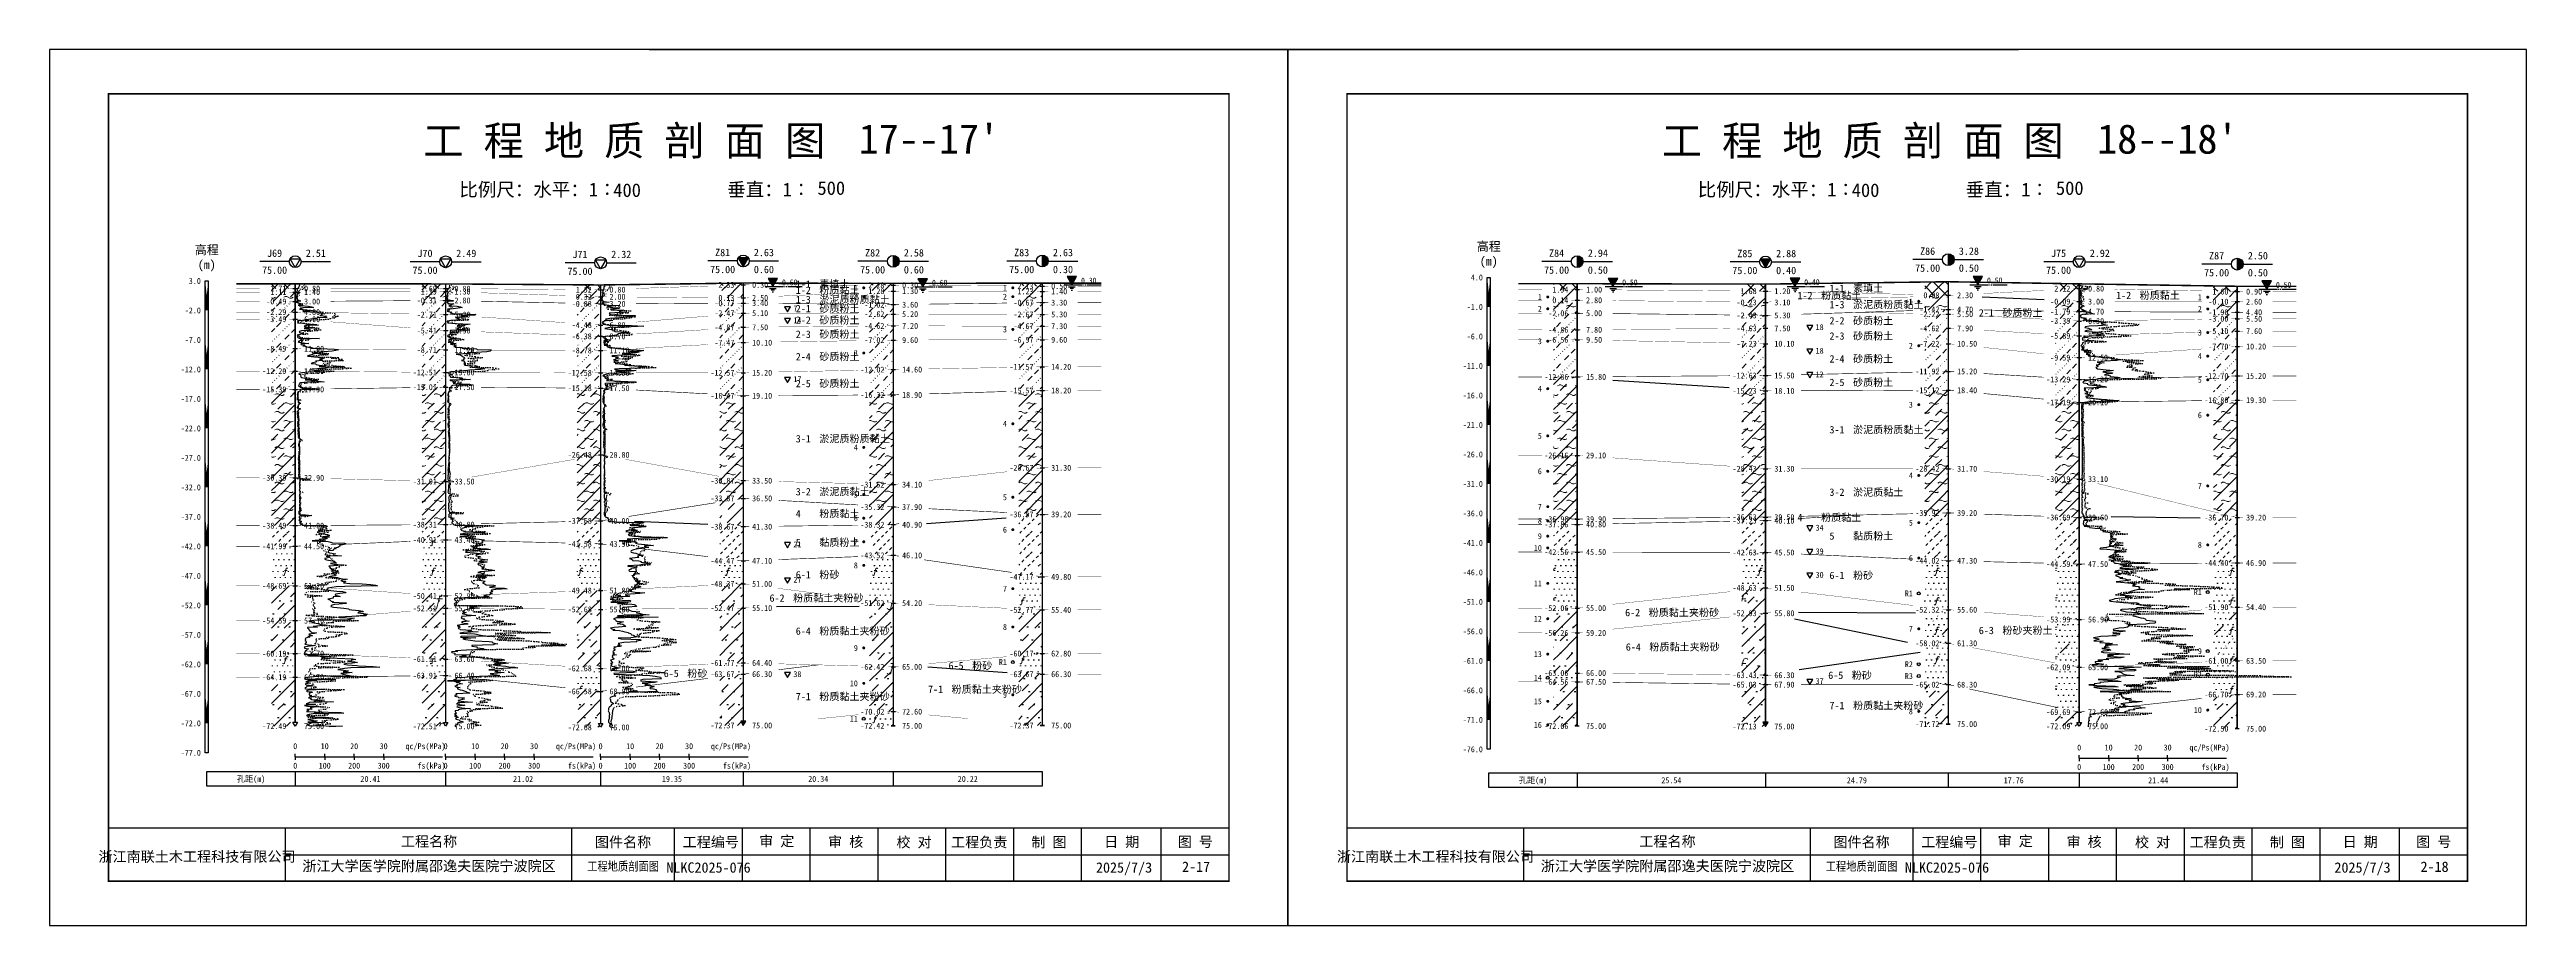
# Model space of a CAD drawing. Extents: x -37 to 3540, y -1485 to 297.
# Drawn here: x 2700 to 3540, y -594 to -297 of the extents above; entities that cross this region are included whole.
import ezdxf
from ezdxf.enums import TextEntityAlignment as Align

# ---------------------------------------------------------------- set-up
doc = ezdxf.new("R2010")
doc.units = 0
doc.linetypes.add('DOT', pattern=[6.35, 0, -6.35])
doc.layers.get('0').update_dxf_attribs({"linetype": 'CONTINUOUS'})
for name, color, linetype in [('CURVE', 200, 'CONTINUOUS'), ('FRAME', 7, 'CONTINUOUS'), ('HOLE', 41, 'CONTINUOUS'), ('RULER', 7, 'CONTINUOUS'), ('SAMPLE', 1, 'CONTINUOUS'), ('STRATUM', 241, 'CONTINUOUS')]:
    doc.layers.add(name, color=color, linetype=linetype)
doc.layers.add('HATCH', color=7, linetype='CONTINUOUS', lineweight=13)
doc.styles.add('ST', font='')
doc.styles.get('ST').set_extended_font_data('SimSun')
pattern_1 = [(45, (2699.8048, -594), (-2.12132, 2.12132), [10, 0]), (135, (2699.8048, -594), (-2.12132, -2.12132), [10, 0])]
pattern_2 = [(45, (2699.805, -594), (-4.24264, 4.24264), [10, 0]), (45, (2700.866, -597.182), (-2.12132, 6.36396), [3, -3])]
pattern_3 = [(45, (2699.805, -594), (-4.24264, 4.24264), [10, 0]), (45, (2700.866, -597.182), (-2.12132, 6.36396), [3, -3]), (26.565, (2700.879, -594.2536), (5.999823, 5.999812), [0.567, -12.849]), (0, (2700.312, -594.2536), (0, 6), [0.567, -5.433]), (26.565, (2698.2235, -594), (5.999823, 5.999812), [0.567, -12.849]), (0, (2698.7307, -593.7464), (0, 6), [0.567, -5.433]), (153.435, (2700.312, -594.2536), (-5.999818, -5e-06), [1.134, -12.2826]), (26.565, (2703.879, -591.2536), (5.999823, 5.999812), [0.567, -12.849]), (0, (2703.312, -591.2536), (0, 6), [0.567, -5.433]), (26.565, (2701.2235, -591), (5.999823, 5.999812), [0.567, -12.849]), (0, (2701.7307, -590.7464), (0, 6), [0.567, -5.433]), (153.435, (2703.312, -591.2536), (-5.999818, -5e-06), [1.134, -12.2826])]
pattern_4 = [(45, (2699.805, -594), (-7e-07, 6.99998), [1.97196, -7.92754]), (45, (2702.6177, -591.171), (-7e-07, 6.99998), [1.99367, -7.90583]), (45, (2704.8723, -588.918), (-7e-07, 6.99998), [1.81361, -8.08588]), (26.56505, (2699.8048, -590.5), (7, 7), [0.0965, -15.55598]), (36.8699, (2700.5048, -589.8), (7, 7), [0.19775, -34.80225]), (315, (2703.305, -587.024), (6.99998, 1e-06), [0.03305, -9.86644]), (26.56505, (2703.3048, -594), (7, 7), [0.14475, -15.50773]), (26.56505, (2704.0048, -593.3), (7, 7), [0.10528, -15.5472]), (90, (2704.355, -592.95), (-7, -5e-07), [0.02877, -6.97123]), (26.56505, (2704.7048, -592.6), (7, 7), [0.09101, -31.21394]), (36.8699, (2705.4048, -591.9), (7, 7), [0.11069, -34.88931]), (45, (2706.105, -591.2), (-2e-07, 6.99998), [0.10911, -9.79038]), (315, (2706.719, -590.452), (6.99998, 1e-06), [0.03305, -9.86644]), (36.8699, (2701.2048, -589.1), (7, 7), [0.10224, -34.89776]), (53.1301, (2701.9048, -588.4), (14, 21), [0.13438, -34.86562]), (53.1301, (2702.6048, -587.7), (14, 21), [0.12625, -34.87375])]
pattern_5 = [(45, (2699.8048, -594), (-2.12132, 2.12132), [10, 0]), (26.565, (2700.879, -594.2536), (5.999823, 5.999812), [0.567, -12.849]), (0, (2700.312, -594.2536), (0, 6), [0.567, -5.433]), (26.565, (2698.2235, -594), (5.999823, 5.999812), [0.567, -12.849]), (0, (2698.7307, -593.7464), (0, 6), [0.567, -5.433]), (153.435, (2700.312, -594.2536), (-5.999818, -5e-06), [1.134, -12.2826]), (26.565, (2703.879, -591.2536), (5.999823, 5.999812), [0.567, -12.849]), (0, (2703.312, -591.2536), (0, 6), [0.567, -5.433]), (26.565, (2701.2235, -591), (5.999823, 5.999812), [0.567, -12.849]), (0, (2701.7307, -590.7464), (0, 6), [0.567, -5.433]), (153.435, (2703.312, -591.2536), (-5.999818, -5e-06), [1.134, -12.2826])]
pattern_6 = [(45, (2699.805, -594), (-6e-07, 6.99998), [0.9473, -8.9522]), (45, (2701.205, -592.6), (-6e-07, 6.99998), [0.9869, -8.9126]), (45, (2702.605, -591.2), (-6e-07, 6.99998), [1.06018, -8.83931]), (45, (2704.005, -589.8), (-6e-07, 6.99998), [0.94918, -8.95032]), (45, (2705.405, -588.4), (-6e-07, 6.99998), [1.0365, -8.863]), (45, (2703.305, -594), (-6e-07, 6.99998), [1.01335, -8.88615]), (45, (2704.705, -592.6), (-6e-07, 6.99998), [1.07896, -12.12037]), (45, (2706.105, -591.2), (-6e-07, 6.99998), [0.99882, -8.90067]), (45, (2700.505, -589.8), (-4e-07, 6.99998), [1.05533, -8.84416]), (45, (2701.905, -588.4), (-4e-07, 6.99998), [1.0365, -8.863])]
pattern_7 = [(82.875, (2698.9702, -595.206), (0.0003693, 10.0001764), [0.0893, -80.5337]), (143.13, (2699.0712, -595.2818), (-29.999964, 20.000054), [0.12627, -49.87373]), (172.875, (2699.2484, -595.304), (-70.0002457, 9.9996603), [0.17857, -80.44443]), (206.565, (2699.427, -595.2147), (-9.999705, -9.999687), [0.19954, -22.16046]), (243.435, (2699.516, -595.0363), (9e-06, -9.999696), [0.19954, -22.16146]), (255.964, (2699.6054, -594.679), (-0.0002, -9.999501), [0.36813, -40.86287]), (255.964, (2699.9155, -593.439), (-0.0002, -9.999501), [1.27838, -39.95262]), (255.964, (2699.984, -593.165), (-0.0002, -9.999501), [0.28235, -40.94865]), (216.87, (2700.1742, -592.9108), (-9.999982, -10.000018), [0.12627, -49.87373]), (243.435, (2700.073, -592.9865), (9e-06, -9.999696), [0.19954, -22.16146]), (206.565, (2700.3527, -592.8215), (-9.999705, -9.999687), [0.19954, -22.16046]), (172.875, (2700.5298, -592.8437), (-70.0002457, 9.9996603), [0.17857, -80.44443]), (143.13, (2700.6309, -592.9194), (-29.999964, 20.000054), [0.12627, -49.87373]), (82.875, (2700.6198, -593.008), (0.0003693, 10.0001764), [0.0893, -80.5337]), (0, (2699.475, -593.66), (0, 10), [0.89286, -9.10714]), (0, (2699.8298, -594), (1, 2), [0, -1.75]), (0, (2699.8048, -593.975), (1, 2), [0, -1.75]), (0, (2699.8048, -594), (1, 2), [0, -1.75]), (0, (2699.7798, -594), (1, 2), [0, -1.75]), (0, (2699.8048, -594.025), (1, 2), [0, -1.75])]
pattern_8 = [(82.875, (2697.9687, -596.6533), (0.000812, 22.000388), [0.1964, -177.1742]), (143.13, (2698.191, -596.82), (-65.99992, 44.00012), [0.2778, -109.7222]), (172.875, (2698.5807, -596.8687), (-154.00054, 21.999253), [0.39285, -176.97775]), (206.565, (2698.973, -596.672), (-21.99935, -21.9993), [0.439, -48.753]), (243.435, (2699.17, -596.28), (2e-05, -21.99933), [0.439, -48.7552]), (255.964, (2699.366, -595.494), (-0.00044, -21.9989), [0.8099, -89.8983]), (255.964, (2700.048, -592.7656), (-0.00044, -21.9989), [2.8124, -87.8958]), (255.964, (2700.199, -592.163), (-0.00044, -21.9989), [0.6212, -90.087]), (216.87, (2700.6174, -591.6037), (-21.99996, -22.00004), [0.2778, -109.7222]), (243.435, (2700.395, -591.77), (2e-05, -21.99933), [0.439, -48.7552]), (206.565, (2701.01, -591.407), (-21.99935, -21.9993), [0.439, -48.753]), (172.875, (2701.4, -591.456), (-154.00054, 21.999253), [0.39285, -176.97775]), (143.13, (2701.622, -591.6228), (-65.99992, 44.00012), [0.2778, -109.7222]), (82.875, (2701.5978, -591.8177), (0.000812, 22.000388), [0.1964, -177.1742]), (0, (2699.08, -593.252), (0, 22), [1.9643, -20.0357]), (0, (2699.86, -594), (2.2, 4.4), [0, -3.85]), (0, (2699.805, -593.945), (2.2, 4.4), [0, -3.85]), (0, (2699.805, -594), (2.2, 4.4), [0, -3.85]), (0, (2699.75, -594), (2.2, 4.4), [0, -3.85]), (0, (2699.805, -594.055), (2.2, 4.4), [0, -3.85])]
pattern_9 = [(45, (3119.8048, -594), (-2.12132, 2.12132), [10, 0]), (135, (3119.8048, -594), (-2.12132, -2.12132), [10, 0])]
pattern_10 = [(45, (3119.805, -594), (-4.24264, 4.24264), [10, 0]), (45, (3120.866, -597.182), (-2.12132, 6.36396), [3, -3])]
pattern_11 = [(45, (3119.805, -594), (-4.24264, 4.24264), [10, 0]), (45, (3120.866, -597.182), (-2.12132, 6.36396), [3, -3]), (26.565, (3120.879, -594.2536), (5.999823, 5.999812), [0.567, -12.849]), (0, (3120.312, -594.2536), (0, 6), [0.567, -5.433]), (26.565, (3118.2235, -594), (5.999823, 5.999812), [0.567, -12.849]), (0, (3118.7307, -593.7464), (0, 6), [0.567, -5.433]), (153.435, (3120.312, -594.2536), (-5.999818, -5e-06), [1.134, -12.2826]), (26.565, (3123.879, -591.2536), (5.999823, 5.999812), [0.567, -12.849]), (0, (3123.312, -591.2536), (0, 6), [0.567, -5.433]), (26.565, (3121.2235, -591), (5.999823, 5.999812), [0.567, -12.849]), (0, (3121.7307, -590.7464), (0, 6), [0.567, -5.433]), (153.435, (3123.312, -591.2536), (-5.999818, -5e-06), [1.134, -12.2826])]
pattern_12 = [(45, (3119.805, -594), (-7e-07, 6.99998), [1.97196, -7.92754]), (45, (3122.6177, -591.171), (-7e-07, 6.99998), [1.99367, -7.90583]), (45, (3124.8723, -588.918), (-7e-07, 6.99998), [1.81361, -8.08588]), (26.56505, (3119.8048, -590.5), (7, 7), [0.0965, -15.55598]), (36.8699, (3120.5048, -589.8), (7, 7), [0.19775, -34.80225]), (315, (3123.305, -587.024), (6.99998, 1e-06), [0.03305, -9.86644]), (26.56505, (3123.3048, -594), (7, 7), [0.14475, -15.50773]), (26.56505, (3124.0048, -593.3), (7, 7), [0.10528, -15.5472]), (90, (3124.355, -592.95), (-7, -5e-07), [0.02877, -6.97123]), (26.56505, (3124.7048, -592.6), (7, 7), [0.09101, -31.21394]), (36.8699, (3125.4048, -591.9), (7, 7), [0.11069, -34.88931]), (45, (3126.105, -591.2), (-2e-07, 6.99998), [0.10911, -9.79038]), (315, (3126.719, -590.452), (6.99998, 1e-06), [0.03305, -9.86644]), (36.8699, (3121.2048, -589.1), (7, 7), [0.10224, -34.89776]), (53.1301, (3121.9048, -588.4), (14, 21), [0.13438, -34.86562]), (53.1301, (3122.6048, -587.7), (14, 21), [0.12625, -34.87375])]
pattern_13 = [(45, (3119.8048, -594), (-2.12132, 2.12132), [10, 0]), (26.565, (3120.879, -594.2536), (5.999823, 5.999812), [0.567, -12.849]), (0, (3120.312, -594.2536), (0, 6), [0.567, -5.433]), (26.565, (3118.2235, -594), (5.999823, 5.999812), [0.567, -12.849]), (0, (3118.7307, -593.7464), (0, 6), [0.567, -5.433]), (153.435, (3120.312, -594.2536), (-5.999818, -5e-06), [1.134, -12.2826]), (26.565, (3123.879, -591.2536), (5.999823, 5.999812), [0.567, -12.849]), (0, (3123.312, -591.2536), (0, 6), [0.567, -5.433]), (26.565, (3121.2235, -591), (5.999823, 5.999812), [0.567, -12.849]), (0, (3121.7307, -590.7464), (0, 6), [0.567, -5.433]), (153.435, (3123.312, -591.2536), (-5.999818, -5e-06), [1.134, -12.2826])]
pattern_14 = [(45, (3119.805, -594), (-6e-07, 6.99998), [0.9473, -8.9522]), (45, (3121.205, -592.6), (-6e-07, 6.99998), [0.9869, -8.9126]), (45, (3122.605, -591.2), (-6e-07, 6.99998), [1.06018, -8.83931]), (45, (3124.005, -589.8), (-6e-07, 6.99998), [0.94918, -8.95032]), (45, (3125.405, -588.4), (-6e-07, 6.99998), [1.0365, -8.863]), (45, (3123.305, -594), (-6e-07, 6.99998), [1.01335, -8.88615]), (45, (3124.705, -592.6), (-6e-07, 6.99998), [1.07896, -12.12037]), (45, (3126.105, -591.2), (-6e-07, 6.99998), [0.99882, -8.90067]), (45, (3120.505, -589.8), (-4e-07, 6.99998), [1.05533, -8.84416]), (45, (3121.905, -588.4), (-4e-07, 6.99998), [1.0365, -8.863])]
pattern_15 = [(82.875, (3118.9702, -595.206), (0.0003693, 10.0001764), [0.0893, -80.5337]), (143.13, (3119.0712, -595.2818), (-29.999964, 20.000054), [0.12627, -49.87373]), (172.875, (3119.2484, -595.304), (-70.0002457, 9.9996603), [0.17857, -80.44443]), (206.565, (3119.427, -595.2147), (-9.999705, -9.999687), [0.19954, -22.16046]), (243.435, (3119.516, -595.0363), (9e-06, -9.999696), [0.19954, -22.16146]), (255.964, (3119.6054, -594.679), (-0.0002, -9.999501), [0.36813, -40.86287]), (255.964, (3119.9155, -593.439), (-0.0002, -9.999501), [1.27838, -39.95262]), (255.964, (3119.984, -593.165), (-0.0002, -9.999501), [0.28235, -40.94865]), (216.87, (3120.1742, -592.9108), (-9.999982, -10.000018), [0.12627, -49.87373]), (243.435, (3120.073, -592.9865), (9e-06, -9.999696), [0.19954, -22.16146]), (206.565, (3120.3527, -592.8215), (-9.999705, -9.999687), [0.19954, -22.16046]), (172.875, (3120.5298, -592.8437), (-70.0002457, 9.9996603), [0.17857, -80.44443]), (143.13, (3120.6309, -592.9194), (-29.999964, 20.000054), [0.12627, -49.87373]), (82.875, (3120.6198, -593.008), (0.0003693, 10.0001764), [0.0893, -80.5337]), (0, (3119.475, -593.66), (0, 10), [0.89286, -9.10714]), (0, (3119.8298, -594), (1, 2), [0, -1.75]), (0, (3119.8048, -593.975), (1, 2), [0, -1.75]), (0, (3119.8048, -594), (1, 2), [0, -1.75]), (0, (3119.7798, -594), (1, 2), [0, -1.75]), (0, (3119.8048, -594.025), (1, 2), [0, -1.75])]
pattern_16 = [(82.875, (3117.9687, -596.6533), (0.000812, 22.000388), [0.1964, -177.1742]), (143.13, (3118.191, -596.82), (-65.99992, 44.00012), [0.2778, -109.7222]), (172.875, (3118.5807, -596.8687), (-154.00054, 21.999253), [0.3929, -176.9777]), (206.565, (3118.973, -596.672), (-21.99935, -21.9993), [0.439, -48.753]), (243.435, (3119.17, -596.28), (2e-05, -21.99933), [0.439, -48.7552]), (255.964, (3119.366, -595.494), (-0.00044, -21.9989), [0.8099, -89.8983]), (255.964, (3120.048, -592.7656), (-0.00044, -21.9989), [2.8124, -87.8958]), (255.964, (3120.199, -592.163), (-0.00044, -21.9989), [0.6212, -90.087]), (216.87, (3120.6174, -591.6037), (-21.99996, -22.00004), [0.2778, -109.7222]), (243.435, (3120.395, -591.77), (2e-05, -21.99933), [0.439, -48.7552]), (206.565, (3121.01, -591.407), (-21.99935, -21.9993), [0.439, -48.753]), (172.875, (3121.4, -591.456), (-154.00054, 21.999253), [0.3929, -176.9777]), (143.13, (3121.622, -591.6228), (-65.99992, 44.00012), [0.2778, -109.7222]), (82.875, (3121.5978, -591.8177), (0.000812, 22.000388), [0.1964, -177.1742]), (0, (3119.08, -593.252), (0, 22), [1.9643, -20.0357]), (0, (3119.86, -594), (2.2, 4.4), [0, -3.85]), (0, (3119.805, -593.945), (2.2, 4.4), [0, -3.85]), (0, (3119.805, -594), (2.2, 4.4), [0, -3.85]), (0, (3119.75, -594), (2.2, 4.4), [0, -3.85]), (0, (3119.805, -594.055), (2.2, 4.4), [0, -3.85])]
pattern_17 = [(45, (3119.805, -594), (-2e-06, 15.39996), [4.3383, -17.4406]), (45, (3125.993, -587.777), (-2e-06, 15.39996), [4.3861, -17.3928]), (45, (3130.953, -582.819), (-2e-06, 15.39996), [3.98994, -17.78894]), (26.565, (3119.805, -586.3), (15.4, 15.4), [0.2123, -34.22315]), (36.8699, (3121.3448, -584.76), (15.4, 15.4), [0.43504, -76.56496]), (315, (3127.505, -578.653), (15.39996, 3e-06), [0.0727, -21.7062]), (26.565, (3127.505, -594), (15.4, 15.4), [0.31845, -34.117]), (26.565, (3129.045, -592.46), (15.4, 15.4), [0.2316, -34.2038]), (90, (3129.815, -591.69), (-15.4, -1e-06), [0.0633, -15.3367]), (26.565, (3130.585, -590.92), (15.4, 15.4), [0.2002, -68.6707]), (36.8699, (3132.1248, -589.38), (15.4, 15.4), [0.2435, -76.7565]), (45, (3133.665, -587.84), (-5e-07, 15.39996), [0.24005, -21.53884]), (315, (3135.016, -586.195), (15.39996, 3e-06), [0.0727, -21.7062]), (36.8699, (3122.8848, -583.22), (15.4, 15.4), [0.2249, -76.7751]), (53.1301, (3124.4248, -581.68), (30.8, 46.2), [0.29564, -76.70436]), (53.1301, (3125.9648, -580.14), (30.8, 46.2), [0.27774, -76.72226])]

# ---------------------------------------------------------------- blocks, each defined once
blk = doc.blocks.new('图头_剖面图A3')
at = {"style": 'ST'}
for s, height, p in [('工 程 地 质 剖 面 图', 10, (-15.09, 10.79)), ('比例尺：水平：1∶            垂直：1∶', 4.6, (-11.5, -5.76))]:
    blk.add_text(s, height=height, dxfattribs=at).set_placement(p, align=Align.MIDDLE_CENTER)
for tag, height, p in [('01_剖面号', 10, (64.41, 11.39)), ('02_横向比例', 4.6, (-18.82, -5.99)), ('03＿纵向比例', 4.6, (50.43, -5.28))]:
    blk.add_attdef(tag, text='', height=height, dxfattribs=at).set_placement(p, align=Align.MIDDLE_LEFT)
blk = doc.blocks.new('图签_A3长')
for p, q in [((0, 18), (-380, 18)), ((-380, 18), (-380, 0)), ((-320, 0), (-320, 18)), ((-222.82, 0), (-222.82, 18)), ((-188, 0), (-188, 18)), ((-165, 0), (-165, 18)), ((-142, 0), (-142, 18)), ((-119, 0), (-119, 18)), ((-96, 0), (-96, 18)), ((-73, 0), (-73, 18)), ((-50, 0), (-50, 18)), ((-23, 0), (-23, 18)), ((0, 0), (0, 18)), ((-320, 9), (0, 9)), ((-380, 0), (0, 0))]:
    blk.add_line(p, q)
at = {"style": 'ST'}
for s, p in [('工程名称', (-271.3, 13.5)), ('图件名称', (-205.49, 13.3)), ('工程编号', (-175.73, 13.3)), ('审 定', (-153.38, 13.61)), ('审 核', (-129.99, 13.36)), ('校 对', (-106.8, 13.23)), ('工程负责', (-84.71, 13.23)), ('制 图', (-61.06, 13.23)), ('日 期', (-36.37, 13.36)), ('图 号', (-11.42, 13.36))]:
    blk.add_text(s, height=3.5, dxfattribs=at).set_placement(p, align=Align.MIDDLE_CENTER)
for tag, p in [('01＿单位名称', (-349.98, 8.36)), ('02＿工程名称', (-271.3, 5.16)), ('04＿工程编号', (-176.51, 4.65)), ('05＿日期', (-35.59, 4.65)), ('06＿图号', (-11.16, 4.91))]:
    blk.add_attdef(tag, text='', height=3.5, dxfattribs=at).set_placement(p, align=Align.MIDDLE_CENTER)
at = {"style": 'ST', "width": 0.85}
blk.add_attdef('03＿图件名称', text='', height=3, dxfattribs=at).set_placement((-205.49, 5.05), align=Align.MIDDLE_CENTER)
blk = doc.blocks.new('H_cpt_hole')
for p, q in [((-1.73, 1), (1.73, 1)), ((0, -2), (-1.73, 1)), ((1.73, 1), (0, -2))]:
    blk.add_line(p, q)
blk.add_circle((0, 0), 2)
blk = doc.blocks.new('H_spt_hole')
blk.add_hatch(color=256).paths.add_polyline_path([(1.73, 1), (-1.73, 1), (0, -2)])
blk.add_lwpolyline([(0, -2), (1.73, 1), (-1.73, 1)], close=True)
blk.add_circle((0, 0), 2)
blk = doc.blocks.new('Trigon')
blk.add_hatch(color=256).paths.add_polyline_path([(-0.87, 1.5), (0, 0), (0.87, 1.5)])
blk.add_lwpolyline([(0, 0), (0.87, 1.5), (-0.87, 1.5)], close=True)
blk = doc.blocks.new('H_sam_hole')
blk.add_line((0, 2), (0, -2))
at = {"const_width": 2}
blk.add_lwpolyline([(0, -1, 0.414214), (1, 0, 0.414214), (0, 1, 1)], format="xyb", dxfattribs=at)
blk.add_circle((0, 0), 2)
blk = doc.blocks.new('Arrow')
for points in [[(-3.984779, 0.348623), (0, 0), (-3.189535, 0)], [(-3.189535, 0), (0, 0), (-3.984779, -0.348623)]]:
    blk.add_solid(points)
blk = doc.blocks.new('SampleSoilDisturbed')
blk.add_circle((0, 0), 0.5)
blk = doc.blocks.new('SampleSoilUndisturbed')
at = {"const_width": 0.5}
blk.add_lwpolyline([(-0.25, 0, 1), (0.25, 0, 1)], format="xyb", close=True, dxfattribs=at)
blk = doc.blocks.new('TrigonHollow')
blk.add_lwpolyline([(0, -1.15), (1, 0.58), (-1, 0.58)], close=True)
blk = doc.blocks.new('Gwl')
for points in [[(-2.63, 0), (3.61, 0)], [(3.93, 0), (4.21, 0)], [(4.53, 0), (4.8, 0)], [(5.09, 0), (9.99, 0)], [(-1.09, -0.61), (1.16, -0.61)], [(-0.54, -1.14), (0.61, -1.14)], [(-0.19, -1.74), (0.26, -1.74)]]:
    blk.add_lwpolyline(points)
blk.add_lwpolyline([(0, 0, 0, 3.22, 0), (0, 2.79, 3.22, 3.22, 0)], format="xyseb")
blk.add_lwpolyline([(0, 0), (1.61, 2.79), (-1.61, 2.79)], close=True)
at = {"style": 'ST', "width": 0.8}
blk.add_attdef('*GWL', (3.14, 0.45), '', height=2, dxfattribs=at)

msp = doc.modelspace()

# ---------------------------------------------------------------- hatches: boundary and pattern name
at = {"layer": 'HATCH'}
h = msp.add_hatch(dxfattribs=at)
h.set_pattern_fill('YNFNT', color=251, style=0)
h.set_pattern_definition(pattern_3)
h.paths.add_polyline_path([(2783.12, -379.22), (2775.12, -379.22), (2775.12, -382.42), (2783.12, -382.42)])
h.paths.add_polyline_path([(2772.48, -383.91), (2780.61, -383.91), (2780.61, -380.98), (2772.48, -380.98)], flags=9)
h.paths.add_polyline_path([(2773.91, -380.71), (2780.6, -380.71), (2780.6, -377.79), (2773.91, -377.79)], flags=9)
h = msp.add_hatch(dxfattribs=at)
h.set_pattern_fill('STT', color=50, style=0)
h.set_pattern_definition(pattern_1)
h.paths.add_polyline_path([(2783.12, -376.42), (2775.12, -376.42), (2775.12, -378.02), (2783.12, -378.02)])
h.paths.add_polyline_path([(2773.91, -379.51), (2780.6, -379.51), (2780.6, -376.59), (2773.91, -376.59)], flags=9)
h = msp.add_hatch(dxfattribs=at)
h.set_pattern_fill('FZNT', color=32, style=0)
h.set_pattern_definition(pattern_2)
h.paths.add_polyline_path([(2783.12, -378.02), (2775.12, -378.02), (2775.12, -379.22), (2783.12, -379.22)])
h.paths.add_polyline_path([(2773.91, -380.71), (2780.6, -380.71), (2780.6, -377.79), (2773.91, -377.79)], flags=9)
h.paths.add_polyline_path([(2773.91, -379.51), (2780.6, -379.51), (2780.6, -376.59), (2773.91, -376.59)], flags=9)
h = msp.add_hatch(dxfattribs=at)
h.set_pattern_fill('YNFNT', color=251, style=0)
h.set_pattern_definition(pattern_3)
h.paths.add_polyline_path([(2834.14, -379.07), (2826.14, -379.1), (2826.14, -382.13), (2834.14, -382.07)])
h.paths.add_polyline_path([(2823.5, -383.56), (2831.63, -383.56), (2831.63, -380.63), (2823.5, -380.63)], flags=9)
h.paths.add_polyline_path([(2824.93, -380.56), (2831.63, -380.56), (2831.63, -377.63), (2824.93, -377.63)], flags=9)
h = msp.add_hatch(dxfattribs=at)
h.set_pattern_fill('STT', color=50, style=0)
h.set_pattern_definition(pattern_1)
h.paths.add_polyline_path([(2834.14, -376.47), (2826.14, -376.46), (2826.14, -378.06), (2834.14, -378.07)])
h.paths.add_polyline_path([(2824.93, -379.56), (2831.63, -379.56), (2831.63, -376.63), (2824.93, -376.63)], flags=9)
h = msp.add_hatch(dxfattribs=at)
h.set_pattern_fill('FZNT', color=32, style=0)
h.set_pattern_definition(pattern_2)
h.paths.add_polyline_path([(2834.14, -378.07), (2833.39, -378.07), (2826.14, -378.06), (2826.14, -379.1), (2834.14, -379.07)])
h.paths.add_polyline_path([(2824.93, -380.56), (2831.63, -380.56), (2831.63, -377.63), (2824.93, -377.63)], flags=9)
h.paths.add_polyline_path([(2824.93, -379.56), (2831.63, -379.56), (2831.63, -376.63), (2824.93, -376.63)], flags=9)
h = msp.add_hatch(dxfattribs=at)
h.set_pattern_fill('STT', color=50, style=0)
h.set_pattern_definition(pattern_1)
h.paths.add_polyline_path([(2886.7, -376.82), (2878.7, -376.76), (2878.7, -378.36), (2886.7, -378.42)])
h.paths.add_polyline_path([(2877.49, -379.9), (2884.19, -379.9), (2884.19, -376.99), (2877.49, -376.99)], flags=9)
h = msp.add_hatch(dxfattribs=at)
h.set_pattern_fill('FZNT', color=32, style=0)
h.set_pattern_definition(pattern_2)
h.paths.add_polyline_path([(2886.7, -378.42), (2878.7, -378.36), (2878.7, -380.55), (2886.7, -380.82)])
h.paths.add_polyline_path([(2877.49, -382.3), (2884.19, -382.3), (2884.19, -379.37), (2877.49, -379.37)], flags=9)
h.paths.add_polyline_path([(2877.49, -379.9), (2884.19, -379.9), (2884.19, -376.99), (2877.49, -376.99)], flags=9)
h = msp.add_hatch(dxfattribs=at)
h.set_pattern_fill('STT', color=50, style=0)
h.set_pattern_definition(pattern_1)
h.paths.add_polyline_path([(2935.07, -376.18), (2927.07, -376.29), (2927.07, -377.05), (2935.07, -376.78)])
h.paths.add_polyline_path([(2925.86, -378.27), (2932.56, -378.27), (2932.56, -375.34), (2925.86, -375.34)], flags=9)
h = msp.add_hatch(dxfattribs=at)
h.set_pattern_fill('FZNT', color=32, style=0)
h.set_pattern_definition(pattern_2)
h.paths.add_polyline_path([(2935.07, -376.78), (2927.07, -377.05), (2927.07, -381.12), (2935.07, -381.18)])
h.paths.add_polyline_path([(2925.86, -382.67), (2932.56, -382.67), (2932.56, -379.74), (2925.86, -379.74)], flags=9)
h.paths.add_polyline_path([(2925.86, -378.27), (2932.56, -378.27), (2932.56, -375.34), (2925.86, -375.34)], flags=9)
h = msp.add_hatch(dxfattribs=at)
h.set_pattern_fill('STT', color=50, style=0)
h.set_pattern_definition(pattern_1)
h.paths.add_polyline_path([(2985.93, -376.3), (2977.93, -376.28), (2977.93, -376.88), (2985.93, -376.9)])
h.paths.add_polyline_path([(2976.72, -378.39), (2983.42, -378.39), (2983.42, -375.45), (2976.72, -375.45)], flags=9)
h = msp.add_hatch(dxfattribs=at)
h.set_pattern_fill('FZNT', color=32, style=0)
h.set_pattern_definition(pattern_2)
h.paths.add_polyline_path([(2985.93, -376.9), (2977.93, -376.88), (2977.93, -379.26), (2985.93, -378.9)])
h.paths.add_polyline_path([(2976.72, -380.39), (2983.42, -380.39), (2983.42, -377.45), (2976.72, -377.45)], flags=9)
h.paths.add_polyline_path([(2976.72, -378.39), (2983.42, -378.39), (2983.42, -375.45), (2976.72, -375.45)], flags=9)
h = msp.add_hatch(dxfattribs=at)
h.set_pattern_fill('YNFNT', color=251, style=0)
h.set_pattern_definition(pattern_3)
h.paths.add_polyline_path([(3036.49, -379), (3028.49, -378.98), (3028.49, -382.91), (3036.49, -382.8)])
h.paths.add_polyline_path([(3025.85, -384.28), (3033.98, -384.28), (3033.98, -381.35), (3025.85, -381.35)], flags=9)
h.paths.add_polyline_path([(3027.28, -380.48), (3033.98, -380.48), (3033.98, -377.55), (3027.28, -377.55)], flags=9)
h = msp.add_hatch(dxfattribs=at)
h.set_pattern_fill('STT', color=50, style=0)
h.set_pattern_definition(pattern_1)
h.paths.add_polyline_path([(3036.49, -376.2), (3028.49, -376.21), (3028.49, -377.15), (3036.49, -377.2)])
h.paths.add_polyline_path([(3027.28, -378.68), (3033.98, -378.68), (3033.98, -375.75), (3027.28, -375.75)], flags=9)
h = msp.add_hatch(dxfattribs=at)
h.set_pattern_fill('FZNT', color=32, style=0)
h.set_pattern_definition(pattern_2)
h.paths.add_polyline_path([(3036.49, -377.2), (3028.49, -377.15), (3028.49, -378.98), (3036.49, -379)])
h.paths.add_polyline_path([(3027.28, -380.48), (3033.98, -380.48), (3033.98, -377.55), (3027.28, -377.55)], flags=9)
h.paths.add_polyline_path([(3027.28, -378.68), (3033.98, -378.68), (3033.98, -375.75), (3027.28, -375.75)], flags=9)
h = msp.add_hatch(dxfattribs=at)
h.set_pattern_fill('STT', color=50, style=0)
h.set_pattern_definition(pattern_9)
h.paths.add_polyline_path([(3217.89, -376.4), (3209.89, -376.4), (3209.89, -378.4), (3217.89, -378.4)])
h.paths.add_polyline_path([(3208.68, -379.89), (3215.38, -379.89), (3215.38, -376.95), (3208.68, -376.95)], flags=9)
h = msp.add_hatch(dxfattribs=at)
h.set_pattern_fill('FZNT', color=32, style=0)
h.set_pattern_definition(pattern_10)
h.paths.add_polyline_path([(3217.89, -378.4), (3209.89, -378.4), (3209.89, -382), (3217.89, -382)])
h.paths.add_polyline_path([(3208.68, -383.49), (3215.38, -383.49), (3215.38, -380.55), (3208.68, -380.55)], flags=9)
h.paths.add_polyline_path([(3208.68, -379.89), (3215.38, -379.89), (3215.38, -376.95), (3208.68, -376.95)], flags=9)
h = msp.add_hatch(dxfattribs=at)
h.set_pattern_fill('FZNT', color=32, style=0)
h.set_pattern_definition(pattern_10)
h.paths.add_polyline_path([(3281.74, -378.93), (3273.74, -378.86), (3273.74, -382.64), (3281.74, -382.73)])
h.paths.add_polyline_path([(3271.1, -384.22), (3279.23, -384.22), (3279.23, -381.28), (3271.1, -381.28)], flags=9)
h.paths.add_polyline_path([(3272.53, -380.42), (3279.23, -380.42), (3279.23, -377.48), (3272.53, -377.48)], flags=9)
h = msp.add_hatch(dxfattribs=at)
h.set_pattern_fill('STT', color=50, style=0)
h.set_pattern_definition(pattern_9)
h.paths.add_polyline_path([(3281.74, -376.53), (3273.74, -376.51), (3273.74, -378.86), (3281.74, -378.93)])
h.paths.add_polyline_path([(3272.53, -380.42), (3279.23, -380.42), (3279.23, -377.48), (3272.53, -377.48)], flags=9)
h = msp.add_hatch(dxfattribs=at)
h.set_pattern_fill('STT', color=50, style=0)
h.set_pattern_definition(pattern_9)
h.paths.add_polyline_path([(3343.72, -375.73), (3335.72, -375.83), (3335.72, -380.14), (3343.72, -380.32)])
h.paths.add_polyline_path([(3334.51, -381.81), (3341.2, -381.81), (3341.2, -378.88), (3334.51, -378.88)], flags=9)
h = msp.add_hatch(dxfattribs=at)
h.set_pattern_fill('FZNT', color=32, style=0)
h.set_pattern_definition(pattern_10)
h.paths.add_polyline_path([(3388.12, -378.05), (3380.12, -378.46), (3380.12, -381.27), (3388.12, -382.45)])
h.paths.add_polyline_path([(3377.48, -383.94), (3385.61, -383.94), (3385.61, -381), (3377.48, -381)], flags=9)
h.paths.add_polyline_path([(3378.91, -379.53), (3385.61, -379.53), (3385.61, -376.62), (3378.91, -376.62)], flags=9)
h = msp.add_hatch(dxfattribs=at)
h.set_pattern_fill('STT', color=50, style=0)
h.set_pattern_definition(pattern_9)
h.paths.add_polyline_path([(3388.12, -376.45), (3380.12, -376.32), (3380.12, -378.46), (3388.12, -378.05)])
h.paths.add_polyline_path([(3378.91, -379.53), (3385.61, -379.53), (3385.61, -376.62), (3378.91, -376.62)], flags=9)
h = msp.add_hatch(dxfattribs=at)
h.set_pattern_fill('FZNT', color=32, style=0)
h.set_pattern_definition(pattern_10)
h.paths.add_polyline_path([(3441.72, -379.07), (3433.72, -378.92), (3433.72, -382.47), (3441.72, -382.48)])
h.paths.add_polyline_path([(3431.08, -383.96), (3439.2, -383.96), (3439.2, -381.03), (3431.08, -381.03)], flags=9)
h.paths.add_polyline_path([(3432.51, -380.56), (3439.2, -380.56), (3439.2, -377.63), (3432.51, -377.63)], flags=9)
h = msp.add_hatch(dxfattribs=at)
h.set_pattern_fill('STT', color=50, style=0)
h.set_pattern_definition(pattern_9)
h.paths.add_polyline_path([(3441.72, -377.27), (3433.72, -377.15), (3433.72, -378.92), (3441.72, -379.07)])
h.paths.add_polyline_path([(3432.51, -380.56), (3439.2, -380.56), (3439.2, -377.63), (3432.51, -377.63)], flags=9)
h = msp.add_hatch(dxfattribs=at)
h.set_pattern_fill('SZFT', color=52, style=0)
h.set_pattern_definition(pattern_4)
h.paths.add_polyline_path([(2783.12, -382.42), (2775.12, -382.42), (2775.12, -386.02), (2783.12, -386.02)])
h.paths.add_polyline_path([(2772.48, -387.51), (2780.61, -387.51), (2780.61, -384.58), (2772.48, -384.58)], flags=9)
h.paths.add_polyline_path([(2772.48, -383.91), (2780.61, -383.91), (2780.61, -380.98), (2772.48, -380.98)], flags=9)
h = msp.add_hatch(dxfattribs=at)
h.set_pattern_fill('SZFT', color=52, style=0)
h.set_pattern_definition(pattern_4)
h.paths.add_polyline_path([(2783.12, -386.02), (2775.12, -386.02), (2775.12, -388.42), (2783.12, -388.42)])
h.paths.add_polyline_path([(2772.48, -389.91), (2780.61, -389.91), (2780.61, -386.98), (2772.48, -386.98)], flags=9)
h.paths.add_polyline_path([(2772.48, -387.51), (2780.61, -387.51), (2780.61, -384.58), (2772.48, -384.58)], flags=9)
h = msp.add_hatch(dxfattribs=at)
h.set_pattern_fill('SZFT', color=52, style=0)
h.set_pattern_definition(pattern_4)
h.paths.add_polyline_path([(2834.14, -382.07), (2826.14, -382.13), (2826.14, -386.74), (2834.14, -386.87)])
h.paths.add_polyline_path([(2823.5, -388.36), (2831.62, -388.36), (2831.62, -385.44), (2823.5, -385.44)], flags=9)
h.paths.add_polyline_path([(2823.5, -383.56), (2831.63, -383.56), (2831.63, -380.63), (2823.5, -380.63)], flags=9)
h = msp.add_hatch(dxfattribs=at)
h.set_pattern_fill('SZFT', color=52, style=0)
h.set_pattern_definition(pattern_4)
h.paths.add_polyline_path([(2834.14, -386.87), (2826.14, -386.74), (2826.14, -391.67), (2834.14, -392.27)])
h.paths.add_polyline_path([(2823.5, -393.76), (2831.62, -393.76), (2831.62, -390.84), (2823.5, -390.84)], flags=9)
h.paths.add_polyline_path([(2823.5, -388.36), (2831.62, -388.36), (2831.62, -385.44), (2823.5, -385.44)], flags=9)
h = msp.add_hatch(dxfattribs=at)
h.set_pattern_fill('YNFNT', color=251, style=0)
h.set_pattern_definition(pattern_3)
h.paths.add_polyline_path([(2886.7, -380.82), (2878.7, -380.55), (2878.7, -383.04), (2886.7, -383.22)])
h.paths.add_polyline_path([(2876.06, -384.7), (2884.19, -384.7), (2884.19, -381.77), (2876.06, -381.77)], flags=9)
h.paths.add_polyline_path([(2877.49, -382.3), (2884.19, -382.3), (2884.19, -379.37), (2877.49, -379.37)], flags=9)
h = msp.add_hatch(dxfattribs=at)
h.set_pattern_fill('SZFT', color=52, style=0)
h.set_pattern_definition(pattern_4)
h.paths.add_polyline_path([(2886.7, -383.22), (2878.7, -383.04), (2878.7, -389.88), (2886.7, -390.42)])
h.paths.add_polyline_path([(2876.06, -391.9), (2884.19, -391.9), (2884.19, -388.97), (2876.06, -388.97)], flags=9)
h.paths.add_polyline_path([(2876.06, -384.7), (2884.19, -384.7), (2884.19, -381.77), (2876.06, -381.77)], flags=9)
h = msp.add_hatch(dxfattribs=at)
h.set_pattern_fill('SZFT', color=52, style=0)
h.set_pattern_definition(pattern_4)
h.paths.add_polyline_path([(2935.07, -382.98), (2927.07, -383.02), (2927.07, -387.05), (2935.07, -386.38)])
h.paths.add_polyline_path([(2924.44, -387.87), (2932.55, -387.87), (2932.55, -384.97), (2924.44, -384.97)], flags=9)
h.paths.add_polyline_path([(2924.43, -384.47), (2932.56, -384.47), (2932.56, -381.54), (2924.43, -381.54)], flags=9)
h = msp.add_hatch(dxfattribs=at)
h.set_pattern_fill('SZFT', color=52, style=0)
h.set_pattern_definition(pattern_4)
h.paths.add_polyline_path([(2935.07, -386.38), (2927.07, -387.05), (2927.07, -391.69), (2935.07, -391.18)])
h.paths.add_polyline_path([(2924.43, -392.67), (2932.56, -392.67), (2932.56, -389.74), (2924.43, -389.74)], flags=9)
h.paths.add_polyline_path([(2924.44, -387.87), (2932.55, -387.87), (2932.55, -384.97), (2924.44, -384.97)], flags=9)
h = msp.add_hatch(dxfattribs=at)
h.set_pattern_fill('SZFT', color=52, style=0)
h.set_pattern_definition(pattern_4)
h.paths.add_polyline_path([(2985.93, -383.5), (2977.93, -383.42), (2977.93, -386.65), (2985.93, -386.7)])
h.paths.add_polyline_path([(2975.29, -388.19), (2983.42, -388.19), (2983.42, -385.25), (2975.29, -385.25)], flags=9)
h.paths.add_polyline_path([(2975.29, -384.99), (2983.42, -384.99), (2983.42, -382.05), (2975.29, -382.05)], flags=9)
h = msp.add_hatch(dxfattribs=at)
h.set_pattern_fill('SZFT', color=52, style=0)
h.set_pattern_definition(pattern_4)
h.paths.add_polyline_path([(2985.93, -386.7), (2977.93, -386.65), (2977.93, -390.77), (2985.93, -390.7)])
h.paths.add_polyline_path([(2975.29, -392.19), (2983.42, -392.19), (2983.42, -389.25), (2975.29, -389.25)], flags=9)
h.paths.add_polyline_path([(2975.29, -388.19), (2983.42, -388.19), (2983.42, -385.25), (2975.29, -385.25)], flags=9)
h = msp.add_hatch(dxfattribs=at)
h.set_pattern_fill('SZFT', color=52, style=0)
h.set_pattern_definition(pattern_4)
h.paths.add_polyline_path([(3036.49, -382.8), (3028.49, -382.91), (3028.49, -386.78), (3036.49, -386.8)])
h.paths.add_polyline_path([(3025.85, -388.28), (3033.98, -388.28), (3033.98, -385.35), (3025.85, -385.35)], flags=9)
h.paths.add_polyline_path([(3025.85, -384.28), (3033.98, -384.28), (3033.98, -381.35), (3025.85, -381.35)], flags=9)
h = msp.add_hatch(dxfattribs=at)
h.set_pattern_fill('SZFT', color=52, style=0)
h.set_pattern_definition(pattern_4)
h.paths.add_polyline_path([(3036.49, -386.8), (3028.49, -386.78), (3028.49, -390.78), (3036.49, -390.8)])
h.paths.add_polyline_path([(3025.85, -392.28), (3033.98, -392.28), (3033.98, -389.35), (3025.85, -389.35)], flags=9)
h.paths.add_polyline_path([(3025.85, -388.28), (3033.98, -388.28), (3033.98, -385.35), (3025.85, -385.35)], flags=9)
h = msp.add_hatch(dxfattribs=at)
h.set_pattern_fill('YNFNT', color=251, style=0)
h.set_pattern_definition(pattern_11)
h.paths.add_polyline_path([(3217.89, -382), (3209.89, -382), (3209.89, -386.4), (3217.89, -386.4)])
h.paths.add_polyline_path([(3207.25, -387.89), (3215.38, -387.89), (3215.38, -384.95), (3207.25, -384.95)], flags=9)
h.paths.add_polyline_path([(3208.68, -383.49), (3215.38, -383.49), (3215.38, -380.55), (3208.68, -380.55)], flags=9)
h = msp.add_hatch(dxfattribs=at)
h.set_pattern_fill('SZFT', color=52, style=0)
h.set_pattern_definition(pattern_12)
h.paths.add_polyline_path([(3217.89, -386.4), (3209.89, -386.4), (3209.89, -392), (3217.89, -392)])
h.paths.add_polyline_path([(3207.25, -393.49), (3215.38, -393.49), (3215.38, -390.55), (3207.25, -390.55)], flags=9)
h.paths.add_polyline_path([(3207.25, -387.89), (3215.38, -387.89), (3215.38, -384.95), (3207.25, -384.95)], flags=9)
h = msp.add_hatch(dxfattribs=at)
h.set_pattern_fill('YNFNT', color=251, style=0)
h.set_pattern_definition(pattern_11)
h.paths.add_polyline_path([(3281.74, -382.73), (3273.74, -382.64), (3273.74, -387.04), (3281.74, -387.13)])
h.paths.add_polyline_path([(3271.1, -388.62), (3279.23, -388.62), (3279.23, -385.68), (3271.1, -385.68)], flags=9)
h.paths.add_polyline_path([(3271.1, -384.22), (3279.23, -384.22), (3279.23, -381.28), (3271.1, -381.28)], flags=9)
h = msp.add_hatch(dxfattribs=at)
h.set_pattern_fill('SZFT', color=52, style=0)
h.set_pattern_definition(pattern_12)
h.paths.add_polyline_path([(3281.74, -387.13), (3273.74, -387.04), (3273.74, -391.59), (3281.74, -391.53)])
h.paths.add_polyline_path([(3271.1, -393.02), (3279.23, -393.02), (3279.23, -390.08), (3271.1, -390.08)], flags=9)
h.paths.add_polyline_path([(3271.1, -388.62), (3279.23, -388.62), (3279.23, -385.68), (3271.1, -385.68)], flags=9)
h = msp.add_hatch(dxfattribs=at)
h.set_pattern_fill('YNFNT', color=251, style=0)
h.set_pattern_definition(pattern_11)
h.paths.add_polyline_path([(3343.72, -380.32), (3335.72, -380.14), (3335.72, -385.38), (3343.72, -385.12)])
h.paths.add_polyline_path([(3310.61, -385.93), (3337.28, -385.93), (3337.28, -380.98), (3310.61, -380.98)], flags=9)
h.paths.add_polyline_path([(3333.08, -386.61), (3341.2, -386.61), (3341.2, -383.69), (3333.08, -383.69)], flags=9)
h.paths.add_polyline_path([(3334.51, -381.81), (3341.2, -381.81), (3341.2, -378.88), (3334.51, -378.88)], flags=9)
h = msp.add_hatch(dxfattribs=at)
h.set_pattern_fill('SZFT', color=52, style=0)
h.set_pattern_definition(pattern_12)
h.paths.add_polyline_path([(3343.72, -385.12), (3335.72, -385.38), (3335.72, -386.57), (3343.72, -386.73)])
h.paths.add_polyline_path([(3333.08, -388.21), (3341.2, -388.21), (3341.2, -385.31), (3333.08, -385.31)], flags=9)
h.paths.add_polyline_path([(3333.08, -386.61), (3341.2, -386.61), (3341.2, -383.69), (3333.08, -383.69)], flags=9)
h = msp.add_hatch(dxfattribs=at)
h.set_pattern_fill('SZFT', color=52, style=0)
h.set_pattern_definition(pattern_12)
h.paths.add_polyline_path([(3343.72, -386.73), (3335.72, -386.57), (3335.72, -391.53), (3343.72, -391.53)])
h.paths.add_polyline_path([(3333.08, -393.01), (3341.2, -393.01), (3341.2, -390.08), (3333.08, -390.08)], flags=9)
h.paths.add_polyline_path([(3333.08, -388.21), (3341.2, -388.21), (3341.2, -385.31), (3333.08, -385.31)], flags=9)
h = msp.add_hatch(dxfattribs=at)
h.set_pattern_fill('YNFNT', color=251, style=0)
h.set_pattern_definition(pattern_11)
h.paths.add_polyline_path([(3388.12, -382.45), (3380.12, -381.27), (3380.12, -385.72), (3388.12, -385.85)])
h.paths.add_polyline_path([(3377.48, -387.34), (3385.61, -387.34), (3385.61, -384.4), (3377.48, -384.4)], flags=9)
h.paths.add_polyline_path([(3377.48, -383.94), (3385.61, -383.94), (3385.61, -381), (3377.48, -381)], flags=9)
h = msp.add_hatch(dxfattribs=at)
h.set_pattern_fill('SZFT', color=52, style=0)
h.set_pattern_definition(pattern_12)
h.paths.add_polyline_path([(3388.12, -385.85), (3380.12, -385.72), (3380.12, -388.63), (3388.12, -389.05)])
h.paths.add_polyline_path([(3377.48, -390.54), (3385.61, -390.54), (3385.61, -387.6), (3377.48, -387.6)], flags=9)
h.paths.add_polyline_path([(3377.48, -387.34), (3385.61, -387.34), (3385.61, -384.4), (3377.48, -384.4)], flags=9)
h = msp.add_hatch(dxfattribs=at)
h.set_pattern_fill('YNFNT', color=251, style=0)
h.set_pattern_definition(pattern_11)
h.paths.add_polyline_path([(3441.72, -382.48), (3440.97, -382.48), (3433.72, -382.47), (3433.72, -386.04), (3441.72, -386.07)])
h.paths.add_polyline_path([(3431.08, -387.56), (3439.2, -387.56), (3439.2, -384.63), (3431.08, -384.63)], flags=9)
h.paths.add_polyline_path([(3431.08, -383.96), (3439.2, -383.96), (3439.2, -381.03), (3431.08, -381.03)], flags=9)
h = msp.add_hatch(dxfattribs=at)
h.set_pattern_fill('SZFT', color=52, style=0)
h.set_pattern_definition(pattern_12)
h.paths.add_polyline_path([(3441.72, -386.07), (3433.72, -386.04), (3433.72, -388.39), (3441.72, -388.27)])
h.paths.add_polyline_path([(3431.08, -389.76), (3439.2, -389.76), (3439.2, -386.83), (3431.08, -386.83)], flags=9)
h.paths.add_polyline_path([(3431.08, -387.56), (3439.2, -387.56), (3439.2, -384.63), (3431.08, -384.63)], flags=9)
h = msp.add_hatch(dxfattribs=at)
h.set_pattern_fill('SZFT', color=52, style=0)
h.set_pattern_definition(pattern_4)
h.paths.add_polyline_path([(2783.12, -388.42), (2775.12, -388.42), (2775.12, -398.42), (2783.12, -398.42)])
h.paths.add_polyline_path([(2772.48, -399.91), (2780.61, -399.91), (2780.61, -396.98), (2772.48, -396.98)], flags=9)
h.paths.add_polyline_path([(2772.48, -389.91), (2780.61, -389.91), (2780.61, -386.98), (2772.48, -386.98)], flags=9)
h = msp.add_hatch(dxfattribs=at)
h.set_pattern_fill('SZFT', color=52, style=0)
h.set_pattern_definition(pattern_4)
h.paths.add_polyline_path([(2834.14, -392.27), (2826.14, -391.67), (2826.14, -398.8), (2834.14, -398.87)])
h.paths.add_polyline_path([(2823.5, -400.36), (2831.63, -400.36), (2831.63, -397.43), (2823.5, -397.43)], flags=9)
h.paths.add_polyline_path([(2823.5, -393.76), (2831.62, -393.76), (2831.62, -390.84), (2823.5, -390.84)], flags=9)
h = msp.add_hatch(dxfattribs=at)
h.set_pattern_fill('SZFT', color=52, style=0)
h.set_pattern_definition(pattern_4)
h.paths.add_polyline_path([(2886.7, -390.42), (2878.7, -389.88), (2878.7, -393.92), (2886.7, -394.22)])
h.paths.add_polyline_path([(2876.06, -395.7), (2884.19, -395.7), (2884.19, -392.77), (2876.06, -392.77)], flags=9)
h.paths.add_polyline_path([(2876.06, -391.9), (2884.19, -391.9), (2884.19, -388.97), (2876.06, -388.97)], flags=9)
h = msp.add_hatch(dxfattribs=at)
h.set_pattern_fill('SZFT', color=52, style=0)
h.set_pattern_definition(pattern_4)
h.paths.add_polyline_path([(2886.7, -394.22), (2878.7, -393.92), (2878.7, -398.99), (2886.7, -399.02)])
h.paths.add_polyline_path([(2876.06, -400.5), (2884.19, -400.5), (2884.19, -397.57), (2876.06, -397.57)], flags=9)
h.paths.add_polyline_path([(2876.06, -395.7), (2884.19, -395.7), (2884.19, -392.77), (2876.06, -392.77)], flags=9)
h = msp.add_hatch(dxfattribs=at)
h.set_pattern_fill('SZFT', color=52, style=0)
h.set_pattern_definition(pattern_4)
h.paths.add_polyline_path([(2935.07, -391.18), (2927.07, -391.69), (2927.07, -396.82), (2935.07, -396.38)])
h.paths.add_polyline_path([(2924.44, -397.87), (2932.55, -397.87), (2932.55, -394.97), (2924.44, -394.97)], flags=9)
h.paths.add_polyline_path([(2924.43, -392.67), (2932.56, -392.67), (2932.56, -389.74), (2924.43, -389.74)], flags=9)
h = msp.add_hatch(dxfattribs=at)
h.set_pattern_fill('SZFT', color=52, style=0)
h.set_pattern_definition(pattern_4)
h.paths.add_polyline_path([(2985.93, -395.5), (2977.93, -395.64), (2977.93, -405.67), (2985.93, -405.5)])
h.paths.add_polyline_path([(2973.86, -406.99), (2983.42, -406.99), (2983.42, -404.05), (2973.86, -404.05)], flags=9)
h.paths.add_polyline_path([(2975.29, -396.99), (2983.42, -396.99), (2983.42, -394.05), (2975.29, -394.05)], flags=9)
h = msp.add_hatch(dxfattribs=at)
h.set_pattern_fill('SZFT', color=52, style=0)
h.set_pattern_definition(pattern_4)
h.paths.add_polyline_path([(2985.93, -390.7), (2977.93, -390.77), (2977.93, -395.64), (2985.93, -395.5)])
h.paths.add_polyline_path([(2975.29, -396.99), (2983.42, -396.99), (2983.42, -394.05), (2975.29, -394.05)], flags=9)
h.paths.add_polyline_path([(2975.29, -392.19), (2983.42, -392.19), (2983.42, -389.25), (2975.29, -389.25)], flags=9)
h = msp.add_hatch(dxfattribs=at)
h.set_pattern_fill('SZFT', color=52, style=0)
h.set_pattern_definition(pattern_4)
h.paths.add_polyline_path([(3036.49, -395.4), (3028.49, -395.41), (3028.49, -404.74), (3036.49, -404.6)])
h.paths.add_polyline_path([(3024.43, -406.08), (3033.98, -406.08), (3033.98, -403.17), (3024.43, -403.17)], flags=9)
h.paths.add_polyline_path([(3025.85, -396.88), (3033.98, -396.88), (3033.98, -393.95), (3025.85, -393.95)], flags=9)
h = msp.add_hatch(dxfattribs=at)
h.set_pattern_fill('SZFT', color=52, style=0)
h.set_pattern_definition(pattern_4)
h.paths.add_polyline_path([(3036.49, -390.8), (3028.49, -390.78), (3028.49, -395.41), (3036.49, -395.4)])
h.paths.add_polyline_path([(3025.85, -396.88), (3033.98, -396.88), (3033.98, -393.95), (3025.85, -393.95)], flags=9)
h.paths.add_polyline_path([(3025.85, -392.28), (3033.98, -392.28), (3033.98, -389.35), (3025.85, -389.35)], flags=9)
h = msp.add_hatch(dxfattribs=at)
h.set_pattern_fill('SZFT', color=52, style=0)
h.set_pattern_definition(pattern_12)
h.paths.add_polyline_path([(3217.89, -395.4), (3209.89, -395.4), (3209.89, -408), (3217.89, -408)])
h.paths.add_polyline_path([(3205.82, -409.49), (3215.38, -409.49), (3215.38, -406.55), (3205.82, -406.55)], flags=9)
h.paths.add_polyline_path([(3207.25, -396.89), (3215.38, -396.89), (3215.38, -393.95), (3207.25, -393.95)], flags=9)
h = msp.add_hatch(dxfattribs=at)
h.set_pattern_fill('SZFT', color=52, style=0)
h.set_pattern_definition(pattern_12)
h.paths.add_polyline_path([(3217.89, -392), (3209.89, -392), (3209.89, -395.4), (3217.89, -395.4)])
h.paths.add_polyline_path([(3207.25, -396.89), (3215.38, -396.89), (3215.38, -393.95), (3207.25, -393.95)], flags=9)
h.paths.add_polyline_path([(3207.25, -393.49), (3215.38, -393.49), (3215.38, -390.55), (3207.25, -390.55)], flags=9)
h = msp.add_hatch(dxfattribs=at)
h.set_pattern_fill('SZFT', color=52, style=0)
h.set_pattern_definition(pattern_12)
h.paths.add_polyline_path([(3281.74, -391.53), (3273.74, -391.59), (3273.74, -396.56), (3281.74, -396.73)])
h.paths.add_polyline_path([(3271.1, -398.22), (3279.23, -398.22), (3279.23, -395.28), (3271.1, -395.28)], flags=9)
h.paths.add_polyline_path([(3271.1, -393.02), (3279.23, -393.02), (3279.23, -390.08), (3271.1, -390.08)], flags=9)
h = msp.add_hatch(dxfattribs=at)
h.set_pattern_fill('SZFT', color=52, style=0)
h.set_pattern_definition(pattern_12)
h.paths.add_polyline_path([(3343.72, -391.53), (3335.72, -391.53), (3335.72, -396.73), (3343.72, -396.73)])
h.paths.add_polyline_path([(3333.08, -398.21), (3341.2, -398.21), (3341.2, -395.31), (3333.08, -395.31)], flags=9)
h.paths.add_polyline_path([(3333.08, -393.01), (3341.2, -393.01), (3341.2, -390.08), (3333.08, -390.08)], flags=9)
h = msp.add_hatch(dxfattribs=at)
h.set_pattern_fill('SZFT', color=52, style=0)
h.set_pattern_definition(pattern_12)
h.paths.add_polyline_path([(3388.12, -389.05), (3380.12, -388.63), (3380.12, -393.59), (3388.12, -394.05)])
h.paths.add_polyline_path([(3377.48, -395.54), (3385.61, -395.54), (3385.61, -392.6), (3377.48, -392.6)], flags=9)
h.paths.add_polyline_path([(3377.48, -390.54), (3385.61, -390.54), (3385.61, -387.6), (3377.48, -387.6)], flags=9)
h = msp.add_hatch(dxfattribs=at)
h.set_pattern_fill('SZFT', color=52, style=0)
h.set_pattern_definition(pattern_12)
h.paths.add_polyline_path([(3388.12, -394.05), (3380.12, -393.59), (3380.12, -400.6), (3388.12, -401.45)])
h.paths.add_polyline_path([(3377.48, -402.94), (3385.61, -402.94), (3385.61, -400), (3377.48, -400)], flags=9)
h.paths.add_polyline_path([(3377.48, -395.54), (3385.61, -395.54), (3385.61, -392.6), (3377.48, -392.6)], flags=9)
h = msp.add_hatch(dxfattribs=at)
h.set_pattern_fill('SZFT', color=52, style=0)
h.set_pattern_definition(pattern_12)
h.paths.add_polyline_path([(3441.72, -388.27), (3433.72, -388.39), (3433.72, -392.71), (3441.72, -392.48)])
h.paths.add_polyline_path([(3431.08, -393.96), (3439.2, -393.96), (3439.2, -391.03), (3431.08, -391.03)], flags=9)
h.paths.add_polyline_path([(3431.08, -389.76), (3439.2, -389.76), (3439.2, -386.83), (3431.08, -386.83)], flags=9)
h = msp.add_hatch(dxfattribs=at)
h.set_pattern_fill('SZFT', color=52, style=0)
h.set_pattern_definition(pattern_12)
h.paths.add_polyline_path([(3441.72, -392.48), (3433.72, -392.71), (3433.72, -398.24), (3441.72, -397.68)])
h.paths.add_polyline_path([(3431.08, -399.16), (3439.2, -399.16), (3439.2, -396.23), (3431.08, -396.23)], flags=9)
h.paths.add_polyline_path([(3431.08, -393.96), (3439.2, -393.96), (3439.2, -391.03), (3431.08, -391.03)], flags=9)
h = msp.add_hatch(dxfattribs=at)
h.set_pattern_fill('SZFT', color=52, style=0)
h.set_pattern_definition(pattern_4)
h.paths.add_polyline_path([(2783.12, -398.42), (2775.12, -398.42), (2775.12, -406.02), (2783.12, -406.02)])
h.paths.add_polyline_path([(2771.05, -407.51), (2780.61, -407.51), (2780.61, -404.58), (2771.05, -404.58)], flags=9)
h.paths.add_polyline_path([(2772.48, -399.91), (2780.61, -399.91), (2780.61, -396.98), (2772.48, -396.98)], flags=9)
h = msp.add_hatch(dxfattribs=at)
h.set_pattern_fill('SZFT', color=52, style=0)
h.set_pattern_definition(pattern_4)
h.paths.add_polyline_path([(2834.14, -398.87), (2826.14, -398.8), (2826.14, -406.4), (2834.14, -406.47)])
h.paths.add_polyline_path([(2822.07, -407.96), (2831.62, -407.96), (2831.62, -405.04), (2822.07, -405.04)], flags=9)
h.paths.add_polyline_path([(2823.5, -400.36), (2831.63, -400.36), (2831.63, -397.43), (2823.5, -397.43)], flags=9)
h = msp.add_hatch(dxfattribs=at)
h.set_pattern_fill('SZFT', color=52, style=0)
h.set_pattern_definition(pattern_4)
h.paths.add_polyline_path([(2886.7, -399.02), (2878.7, -398.99), (2878.7, -406.59), (2886.7, -406.62)])
h.paths.add_polyline_path([(2874.63, -408.1), (2884.19, -408.1), (2884.19, -405.17), (2874.63, -405.17)], flags=9)
h.paths.add_polyline_path([(2876.06, -400.5), (2884.19, -400.5), (2884.19, -397.57), (2876.06, -397.57)], flags=9)
h = msp.add_hatch(dxfattribs=at)
h.set_pattern_fill('SZFT', color=52, style=0)
h.set_pattern_definition(pattern_4)
h.paths.add_polyline_path([(2935.07, -396.38), (2927.07, -396.82), (2927.07, -406.59), (2935.07, -406.58)])
h.paths.add_polyline_path([(2923, -408.07), (2932.56, -408.07), (2932.56, -405.15), (2923, -405.15)], flags=9)
h.paths.add_polyline_path([(2924.44, -397.87), (2932.55, -397.87), (2932.55, -394.97), (2924.44, -394.97)], flags=9)
h = msp.add_hatch(dxfattribs=at)
h.set_pattern_fill('SZFT', color=52, style=0)
h.set_pattern_definition(pattern_4)
h.paths.add_polyline_path([(3036.49, -404.6), (3028.49, -404.74), (3028.49, -412.83), (3036.49, -412.6)])
h.paths.add_polyline_path([(3024.43, -414.08), (3033.98, -414.08), (3033.98, -411.17), (3024.43, -411.17)], flags=9)
h.paths.add_polyline_path([(3024.43, -406.08), (3033.98, -406.08), (3033.98, -403.17), (3024.43, -403.17)], flags=9)
h = msp.add_hatch(dxfattribs=at)
h.set_pattern_fill('SZFT', color=52, style=0)
h.set_pattern_definition(pattern_12)
h.paths.add_polyline_path([(3281.74, -396.73), (3273.74, -396.56), (3273.74, -407.59), (3281.74, -407.53)])
h.paths.add_polyline_path([(3269.67, -409.02), (3279.23, -409.02), (3279.23, -406.08), (3269.67, -406.08)], flags=9)
h.paths.add_polyline_path([(3271.1, -398.22), (3279.23, -398.22), (3279.23, -395.28), (3271.1, -395.28)], flags=9)
h = msp.add_hatch(dxfattribs=at)
h.set_pattern_fill('SZFT', color=52, style=0)
h.set_pattern_definition(pattern_12)
h.paths.add_polyline_path([(3343.72, -396.73), (3335.72, -396.73), (3335.72, -406.31), (3343.72, -406.12)])
h.paths.add_polyline_path([(3331.65, -407.61), (3341.2, -407.61), (3341.2, -404.68), (3331.65, -404.68)], flags=9)
h.paths.add_polyline_path([(3333.08, -398.21), (3341.2, -398.21), (3341.2, -395.31), (3333.08, -395.31)], flags=9)
h = msp.add_hatch(dxfattribs=at)
h.set_pattern_fill('SZFT', color=52, style=0)
h.set_pattern_definition(pattern_12)
h.paths.add_polyline_path([(3388.12, -401.45), (3380.12, -400.6), (3380.12, -408.36), (3388.12, -408.85)])
h.paths.add_polyline_path([(3376.05, -410.34), (3385.61, -410.34), (3385.61, -407.4), (3376.05, -407.4)], flags=9)
h.paths.add_polyline_path([(3377.48, -402.94), (3385.61, -402.94), (3385.61, -400), (3377.48, -400)], flags=9)
h = msp.add_hatch(dxfattribs=at)
h.set_pattern_fill('SZFT', color=52, style=0)
h.set_pattern_definition(pattern_12)
h.paths.add_polyline_path([(3441.72, -397.68), (3433.72, -398.24), (3433.72, -407.85), (3441.72, -407.68)])
h.paths.add_polyline_path([(3429.65, -409.16), (3439.2, -409.16), (3439.2, -406.23), (3429.65, -406.23)], flags=9)
h.paths.add_polyline_path([(3431.08, -399.16), (3439.2, -399.16), (3439.2, -396.23), (3431.08, -396.23)], flags=9)
h = msp.add_hatch(dxfattribs=at)
h.set_pattern_fill('SZFT', color=52, style=0)
h.set_pattern_definition(pattern_4)
h.paths.add_polyline_path([(2783.12, -406.02), (2775.12, -406.02), (2775.12, -412.22), (2783.12, -412.22)])
h.paths.add_polyline_path([(2771.05, -413.71), (2780.61, -413.71), (2780.61, -410.78), (2771.05, -410.78)], flags=9)
h.paths.add_polyline_path([(2771.05, -407.51), (2780.61, -407.51), (2780.61, -404.58), (2771.05, -404.58)], flags=9)
h = msp.add_hatch(dxfattribs=at)
h.set_pattern_fill('YNFNT', color=251, style=0)
h.set_pattern_definition(pattern_3)
h.paths.add_polyline_path([(2783.12, -412.22), (2775.12, -412.22), (2775.12, -442.22), (2783.12, -442.22)])
h.paths.add_polyline_path([(2771.05, -443.71), (2780.61, -443.71), (2780.61, -440.78), (2771.05, -440.78)], flags=9)
h.paths.add_polyline_path([(2771.05, -413.71), (2780.61, -413.71), (2780.61, -410.78), (2771.05, -410.78)], flags=9)
h = msp.add_hatch(dxfattribs=at)
h.set_pattern_fill('SZFT', color=52, style=0)
h.set_pattern_definition(pattern_4)
h.paths.add_polyline_path([(2834.14, -406.47), (2826.14, -406.4), (2826.14, -411.59), (2834.14, -411.47)])
h.paths.add_polyline_path([(2822.07, -412.96), (2831.63, -412.96), (2831.63, -410.03), (2822.07, -410.03)], flags=9)
h.paths.add_polyline_path([(2822.07, -407.96), (2831.62, -407.96), (2831.62, -405.04), (2822.07, -405.04)], flags=9)
h = msp.add_hatch(dxfattribs=at)
h.set_pattern_fill('YNFNT', color=251, style=0)
h.set_pattern_definition(pattern_3)
h.paths.add_polyline_path([(2834.14, -411.47), (2826.14, -411.59), (2826.14, -443.28), (2834.14, -443.47)])
h.paths.add_polyline_path([(2822.07, -444.96), (2831.63, -444.96), (2831.63, -442.03), (2822.07, -442.03)], flags=9)
h.paths.add_polyline_path([(2822.07, -412.96), (2831.63, -412.96), (2831.63, -410.03), (2822.07, -410.03)], flags=9)
h = msp.add_hatch(dxfattribs=at)
h.set_pattern_fill('SZFT', color=52, style=0)
h.set_pattern_definition(pattern_4)
h.paths.add_polyline_path([(2886.7, -406.62), (2878.7, -406.59), (2878.7, -411.76), (2886.7, -411.82)])
h.paths.add_polyline_path([(2874.63, -413.3), (2884.19, -413.3), (2884.19, -410.37), (2874.63, -410.37)], flags=9)
h.paths.add_polyline_path([(2874.63, -408.1), (2884.19, -408.1), (2884.19, -405.17), (2874.63, -405.17)], flags=9)
h = msp.add_hatch(dxfattribs=at)
h.set_pattern_fill('YNFNT', color=251, style=0)
h.set_pattern_definition(pattern_3)
h.paths.add_polyline_path([(2886.7, -411.82), (2878.7, -411.76), (2878.7, -435.79), (2886.7, -434.42)])
h.paths.add_polyline_path([(2874.63, -435.9), (2884.19, -435.9), (2884.19, -432.97), (2874.63, -432.97)], flags=9)
h.paths.add_polyline_path([(2874.63, -413.3), (2884.19, -413.3), (2884.19, -410.37), (2874.63, -410.37)], flags=9)
h = msp.add_hatch(dxfattribs=at)
h.set_pattern_fill('SZFT', color=52, style=0)
h.set_pattern_definition(pattern_4)
h.paths.add_polyline_path([(2935.07, -406.58), (2927.07, -406.59), (2927.07, -413.96), (2935.07, -414.38)])
h.paths.add_polyline_path([(2923, -415.87), (2932.56, -415.87), (2932.56, -412.94), (2923, -412.94)], flags=9)
h.paths.add_polyline_path([(2923, -408.07), (2932.56, -408.07), (2932.56, -405.15), (2923, -405.15)], flags=9)
h = msp.add_hatch(dxfattribs=at)
h.set_pattern_fill('SZFT', color=52, style=0)
h.set_pattern_definition(pattern_4)
h.paths.add_polyline_path([(2985.93, -405.5), (2977.93, -405.67), (2977.93, -414.14), (2985.93, -414.1)])
h.paths.add_polyline_path([(2973.86, -415.59), (2983.42, -415.59), (2983.42, -412.65), (2973.86, -412.65)], flags=9)
h.paths.add_polyline_path([(2973.86, -406.99), (2983.42, -406.99), (2983.42, -404.05), (2973.86, -404.05)], flags=9)
h = msp.add_hatch(dxfattribs=at)
h.set_pattern_fill('YNFNT', color=251, style=0)
h.set_pattern_definition(pattern_3)
h.paths.add_polyline_path([(3036.49, -412.6), (3028.49, -412.83), (3028.49, -439.7), (3036.49, -438.8)])
h.paths.add_polyline_path([(3024.42, -440.28), (3033.98, -440.28), (3033.98, -437.35), (3024.42, -437.35)], flags=9)
h.paths.add_polyline_path([(3024.43, -414.08), (3033.98, -414.08), (3033.98, -411.17), (3024.43, -411.17)], flags=9)
h = msp.add_hatch(dxfattribs=at)
h.set_pattern_fill('YNFNT', color=251, style=0)
h.set_pattern_definition(pattern_11)
h.paths.add_polyline_path([(3217.89, -408), (3209.89, -408), (3209.89, -434.6), (3217.89, -434.6)])
h.paths.add_polyline_path([(3205.82, -436.09), (3215.38, -436.09), (3215.38, -433.15), (3205.82, -433.15)], flags=9)
h.paths.add_polyline_path([(3205.82, -409.49), (3215.38, -409.49), (3215.38, -406.55), (3205.82, -406.55)], flags=9)
h = msp.add_hatch(dxfattribs=at)
h.set_pattern_fill('SZFT', color=52, style=0)
h.set_pattern_definition(pattern_12)
h.paths.add_polyline_path([(3281.74, -407.53), (3273.74, -407.59), (3273.74, -411.48), (3281.74, -412.73)])
h.paths.add_polyline_path([(3269.67, -414.22), (3279.23, -414.22), (3279.23, -411.28), (3269.67, -411.28)], flags=9)
h.paths.add_polyline_path([(3269.67, -409.02), (3279.23, -409.02), (3279.23, -406.08), (3269.67, -406.08)], flags=9)
h = msp.add_hatch(dxfattribs=at)
h.set_pattern_fill('YNFNT', color=251, style=0)
h.set_pattern_definition(pattern_11)
h.paths.add_polyline_path([(3281.74, -412.73), (3273.74, -411.48), (3273.74, -438.56), (3281.74, -439.13)])
h.paths.add_polyline_path([(3269.67, -440.62), (3279.23, -440.62), (3279.23, -437.68), (3269.67, -437.68)], flags=9)
h.paths.add_polyline_path([(3269.67, -414.22), (3279.23, -414.22), (3279.23, -411.28), (3269.67, -411.28)], flags=9)
h = msp.add_hatch(dxfattribs=at)
h.set_pattern_fill('YNFNT', color=251, style=0)
h.set_pattern_definition(pattern_11)
h.paths.add_polyline_path([(3343.72, -412.52), (3335.72, -412.55), (3335.72, -439.13), (3343.72, -439.13)])
h.paths.add_polyline_path([(3310.61, -428.33), (3337.28, -428.33), (3337.28, -423.38), (3310.61, -423.38)], flags=9)
h.paths.add_polyline_path([(3331.65, -440.61), (3341.2, -440.61), (3341.2, -437.68), (3331.65, -437.68)], flags=9)
h.paths.add_polyline_path([(3331.65, -414.01), (3341.2, -414.01), (3341.2, -411.09), (3331.65, -411.09)], flags=9)
h = msp.add_hatch(dxfattribs=at)
h.set_pattern_fill('SZFT', color=52, style=0)
h.set_pattern_definition(pattern_12)
h.paths.add_polyline_path([(3343.72, -406.12), (3335.72, -406.31), (3335.72, -412.55), (3343.72, -412.52)])
h.paths.add_polyline_path([(3331.65, -414.01), (3341.2, -414.01), (3341.2, -411.09), (3331.65, -411.09)], flags=9)
h.paths.add_polyline_path([(3331.65, -407.61), (3341.2, -407.61), (3341.2, -404.68), (3331.65, -404.68)], flags=9)
h = msp.add_hatch(dxfattribs=at)
h.set_pattern_fill('SZFT', color=52, style=0)
h.set_pattern_definition(pattern_12)
h.paths.add_polyline_path([(3388.12, -408.85), (3380.12, -408.36), (3380.12, -415.9), (3388.12, -416.65)])
h.paths.add_polyline_path([(3376.05, -418.14), (3385.61, -418.14), (3385.61, -415.2), (3376.05, -415.2)], flags=9)
h.paths.add_polyline_path([(3376.05, -410.34), (3385.61, -410.34), (3385.61, -407.4), (3376.05, -407.4)], flags=9)
h = msp.add_hatch(dxfattribs=at)
h.set_pattern_fill('SZFT', color=52, style=0)
h.set_pattern_definition(pattern_12)
h.paths.add_polyline_path([(3441.72, -407.68), (3433.72, -407.85), (3433.72, -415.99), (3441.72, -415.88)])
h.paths.add_polyline_path([(3429.65, -417.36), (3439.2, -417.36), (3439.2, -414.43), (3429.65, -414.43)], flags=9)
h.paths.add_polyline_path([(3429.65, -409.16), (3439.2, -409.16), (3439.2, -406.23), (3429.65, -406.23)], flags=9)
h = msp.add_hatch(dxfattribs=at)
h.set_pattern_fill('YNFNT', color=251, style=0)
h.set_pattern_definition(pattern_3)
h.paths.add_polyline_path([(2935.07, -414.38), (2927.07, -413.96), (2927.07, -441.73), (2935.07, -443.18)])
h.paths.add_polyline_path([(2923, -444.67), (2932.56, -444.67), (2932.56, -441.74), (2923, -441.74)], flags=9)
h.paths.add_polyline_path([(2923, -415.87), (2932.56, -415.87), (2932.56, -412.94), (2923, -412.94)], flags=9)
h = msp.add_hatch(dxfattribs=at)
h.set_pattern_fill('YNFNT', color=251, style=0)
h.set_pattern_definition(pattern_3)
h.paths.add_polyline_path([(2985.93, -414.1), (2977.93, -414.14), (2977.93, -444.29), (2985.93, -444.5)])
h.paths.add_polyline_path([(2960.05, -431.4), (2986.72, -431.4), (2986.72, -426.46), (2960.05, -426.46)], flags=9)
h.paths.add_polyline_path([(2973.86, -445.99), (2983.42, -445.99), (2983.42, -443.05), (2973.86, -443.05)], flags=9)
h.paths.add_polyline_path([(2973.86, -415.59), (2983.42, -415.59), (2983.42, -412.65), (2973.86, -412.65)], flags=9)
h = msp.add_hatch(dxfattribs=at)
h.set_pattern_fill('YNFNT', color=251, style=0)
h.set_pattern_definition(pattern_11)
h.paths.add_polyline_path([(3388.12, -416.65), (3380.12, -415.9), (3380.12, -442.01), (3388.12, -442.65)])
h.paths.add_polyline_path([(3376.05, -444.14), (3385.61, -444.14), (3385.61, -441.2), (3376.05, -441.2)], flags=9)
h.paths.add_polyline_path([(3376.05, -418.14), (3385.61, -418.14), (3385.61, -415.2), (3376.05, -415.2)], flags=9)
h = msp.add_hatch(dxfattribs=at)
h.set_pattern_fill('YNFNT', color=251, style=0)
h.set_pattern_definition(pattern_11)
h.paths.add_polyline_path([(3441.72, -415.88), (3433.72, -415.99), (3433.72, -453.73), (3441.72, -455.68)])
h.paths.add_polyline_path([(3429.65, -457.16), (3439.2, -457.16), (3439.2, -454.23), (3429.65, -454.23)], flags=9)
h.paths.add_polyline_path([(3429.65, -417.36), (3439.2, -417.36), (3439.2, -414.43), (3429.65, -414.43)], flags=9)
h = msp.add_hatch(dxfattribs=at)
h.set_pattern_fill('YNNT', color=251, style=0)
h.set_pattern_definition(pattern_5)
h.paths.add_polyline_path([(2886.7, -434.42), (2878.7, -435.79), (2878.7, -457.01), (2886.7, -456.82)])
h.paths.add_polyline_path([(2874.63, -458.3), (2884.19, -458.3), (2884.19, -455.37), (2874.63, -455.37)], flags=9)
h.paths.add_polyline_path([(2874.63, -435.9), (2884.19, -435.9), (2884.19, -432.97), (2874.63, -432.97)], flags=9)
h = msp.add_hatch(dxfattribs=at)
h.set_pattern_fill('YNNT', color=251, style=0)
h.set_pattern_definition(pattern_13)
h.paths.add_polyline_path([(3217.89, -434.6), (3209.89, -434.6), (3209.89, -456.2), (3217.89, -456.2)])
h.paths.add_polyline_path([(3205.82, -457.69), (3215.38, -457.69), (3215.38, -454.75), (3205.82, -454.75)], flags=9)
h.paths.add_polyline_path([(3205.82, -436.09), (3215.38, -436.09), (3215.38, -433.15), (3205.82, -433.15)], flags=9)
h = msp.add_hatch(dxfattribs=at)
h.set_pattern_fill('YNNT', color=251, style=0)
h.set_pattern_definition(pattern_5)
h.paths.add_polyline_path([(2783.12, -442.22), (2775.12, -442.22), (2775.12, -458.42), (2783.12, -458.42)])
h.paths.add_polyline_path([(2771.05, -459.91), (2780.61, -459.91), (2780.61, -456.98), (2771.05, -456.98)], flags=9)
h.paths.add_polyline_path([(2771.05, -443.71), (2780.61, -443.71), (2780.61, -440.78), (2771.05, -440.78)], flags=9)
h = msp.add_hatch(dxfattribs=at)
h.set_pattern_fill('YNNT', color=251, style=0)
h.set_pattern_definition(pattern_5)
h.paths.add_polyline_path([(2834.14, -443.47), (2826.14, -443.28), (2826.14, -458.13), (2834.14, -458.07)])
h.paths.add_polyline_path([(2822.07, -459.56), (2831.63, -459.56), (2831.63, -456.63), (2822.07, -456.63)], flags=9)
h.paths.add_polyline_path([(2822.07, -444.96), (2831.63, -444.96), (2831.63, -442.03), (2822.07, -442.03)], flags=9)
h = msp.add_hatch(dxfattribs=at)
h.set_pattern_fill('YNNT', color=251, style=0)
h.set_pattern_definition(pattern_5)
h.paths.add_polyline_path([(2935.07, -443.18), (2927.07, -441.73), (2927.07, -450.45), (2935.07, -449.18)])
h.paths.add_polyline_path([(2923, -450.67), (2932.56, -450.67), (2932.56, -447.74), (2923, -447.74)], flags=9)
h.paths.add_polyline_path([(2923, -444.67), (2932.56, -444.67), (2932.56, -441.74), (2923, -441.74)], flags=9)
h = msp.add_hatch(dxfattribs=at)
h.set_pattern_fill('YNNT', color=251, style=0)
h.set_pattern_definition(pattern_5)
h.paths.add_polyline_path([(2985.93, -444.5), (2977.93, -444.29), (2977.93, -451.64), (2985.93, -452.1)])
h.paths.add_polyline_path([(2960.06, -449.34), (2979.56, -449.34), (2979.56, -444.46), (2960.06, -444.46)], flags=9)
h.paths.add_polyline_path([(2973.86, -453.59), (2983.42, -453.59), (2983.42, -450.65), (2973.86, -450.65)], flags=9)
h.paths.add_polyline_path([(2973.86, -445.99), (2983.42, -445.99), (2983.42, -443.05), (2973.86, -443.05)], flags=9)
h = msp.add_hatch(dxfattribs=at)
h.set_pattern_fill('YNNT', color=251, style=0)
h.set_pattern_definition(pattern_5)
h.paths.add_polyline_path([(3036.49, -438.8), (3028.49, -439.7), (3028.49, -454.2), (3036.49, -454.6)])
h.paths.add_polyline_path([(3024.42, -456.08), (3033.98, -456.08), (3033.98, -453.15), (3024.42, -453.15)], flags=9)
h.paths.add_polyline_path([(3024.42, -440.28), (3033.98, -440.28), (3033.98, -437.35), (3024.42, -437.35)], flags=9)
h = msp.add_hatch(dxfattribs=at)
h.set_pattern_fill('YNNT', color=251, style=0)
h.set_pattern_definition(pattern_13)
h.paths.add_polyline_path([(3281.74, -439.13), (3273.74, -438.56), (3273.74, -455.61), (3281.74, -455.53)])
h.paths.add_polyline_path([(3269.67, -457.02), (3279.23, -457.02), (3279.23, -454.08), (3269.67, -454.08)], flags=9)
h.paths.add_polyline_path([(3269.67, -440.62), (3279.23, -440.62), (3279.23, -437.68), (3269.67, -437.68)], flags=9)
h = msp.add_hatch(dxfattribs=at)
h.set_pattern_fill('YNNT', color=251, style=0)
h.set_pattern_definition(pattern_13)
h.paths.add_polyline_path([(3343.72, -439.13), (3335.72, -439.13), (3335.72, -454.31), (3343.72, -454.12)])
h.paths.add_polyline_path([(3331.65, -455.61), (3341.2, -455.61), (3341.2, -452.68), (3331.65, -452.68)], flags=9)
h.paths.add_polyline_path([(3331.65, -440.61), (3341.2, -440.61), (3341.2, -437.68), (3331.65, -437.68)], flags=9)
h = msp.add_hatch(dxfattribs=at)
h.set_pattern_fill('YNNT', color=251, style=0)
h.set_pattern_definition(pattern_13)
h.paths.add_polyline_path([(3388.12, -442.65), (3380.12, -442.01), (3380.12, -455.37), (3388.12, -455.65)])
h.paths.add_polyline_path([(3376.05, -457.14), (3385.61, -457.14), (3385.61, -454.2), (3376.05, -454.2)], flags=9)
h.paths.add_polyline_path([(3376.05, -444.14), (3385.61, -444.14), (3385.61, -441.2), (3376.05, -441.2)], flags=9)
h = msp.add_hatch(dxfattribs=at)
h.set_pattern_fill('FZNT', color=32, style=0)
h.set_pattern_definition(pattern_2)
h.paths.add_polyline_path([(2935.07, -449.18), (2927.07, -450.45), (2927.07, -456.87), (2935.07, -458.78)])
h.paths.add_polyline_path([(2923, -460.27), (2932.56, -460.27), (2932.56, -457.34), (2923, -457.34)], flags=9)
h.paths.add_polyline_path([(2923, -450.67), (2932.56, -450.67), (2932.56, -447.74), (2923, -447.74)], flags=9)
h = msp.add_hatch(dxfattribs=at)
h.set_pattern_fill('FZNT', color=32, style=0)
h.set_pattern_definition(pattern_2)
h.paths.add_polyline_path([(2985.93, -452.1), (2977.93, -451.64), (2977.93, -458.21), (2985.93, -458.1)])
h.paths.add_polyline_path([(2973.86, -459.59), (2983.42, -459.59), (2983.42, -456.65), (2973.86, -456.65)], flags=9)
h.paths.add_polyline_path([(2973.86, -453.59), (2983.42, -453.59), (2983.42, -450.65), (2973.86, -450.65)], flags=9)
h = msp.add_hatch(dxfattribs=at)
h.set_pattern_fill('NZFT', color=52, style=0)
h.set_pattern_definition(pattern_6)
h.paths.add_polyline_path([(3036.49, -454.6), (3028.49, -454.2), (3028.49, -474.64), (3036.49, -475.8)])
h.paths.add_polyline_path([(3024.43, -477.28), (3033.98, -477.28), (3033.98, -474.37), (3024.43, -474.37)], flags=9)
h.paths.add_polyline_path([(3024.42, -456.08), (3033.98, -456.08), (3033.98, -453.15), (3024.42, -453.15)], flags=9)
h = msp.add_hatch(dxfattribs=at)
h.set_pattern_fill('NZFT', color=52, style=0)
h.set_pattern_definition(pattern_14)
h.paths.add_polyline_path([(3343.72, -454.12), (3335.72, -454.31), (3335.72, -469.96), (3343.72, -470.32)])
h.paths.add_polyline_path([(3331.65, -471.81), (3341.2, -471.81), (3341.2, -468.88), (3331.65, -468.88)], flags=9)
h.paths.add_polyline_path([(3331.65, -455.61), (3341.2, -455.61), (3341.2, -452.68), (3331.65, -452.68)], flags=9)
h = msp.add_hatch(dxfattribs=at)
h.set_pattern_fill('NZFT', color=52, style=0)
h.set_pattern_definition(pattern_6)
h.paths.add_polyline_path([(2783.12, -458.42), (2775.12, -458.42), (2775.12, -465.42), (2783.12, -465.42)])
h.paths.add_polyline_path([(2771.05, -466.91), (2780.61, -466.91), (2780.61, -463.98), (2771.05, -463.98)], flags=9)
h.paths.add_polyline_path([(2771.05, -459.91), (2780.61, -459.91), (2780.61, -456.98), (2771.05, -456.98)], flags=9)
h = msp.add_hatch(dxfattribs=at)
h.set_pattern_fill('NZFT', color=52, style=0)
h.set_pattern_definition(pattern_6)
h.paths.add_polyline_path([(2834.14, -458.07), (2826.14, -458.13), (2826.14, -463.61), (2834.14, -463.27)])
h.paths.add_polyline_path([(2822.07, -464.76), (2831.63, -464.76), (2831.63, -461.83), (2822.07, -461.83)], flags=9)
h.paths.add_polyline_path([(2822.07, -459.56), (2831.63, -459.56), (2831.63, -456.63), (2822.07, -456.63)], flags=9)
h = msp.add_hatch(dxfattribs=at)
h.set_pattern_fill('FS', color=142, style=0)
h.set_pattern_definition(pattern_7)
h.paths.add_polyline_path([(2834.14, -463.27), (2826.14, -463.61), (2826.14, -481.73), (2834.14, -482.27)])
h.paths.add_polyline_path([(2822.07, -483.76), (2831.63, -483.76), (2831.63, -480.83), (2822.07, -480.83)], flags=9)
h.paths.add_polyline_path([(2822.07, -464.76), (2831.63, -464.76), (2831.63, -461.83), (2822.07, -461.83)], flags=9)
h = msp.add_hatch(dxfattribs=at)
h.set_pattern_fill('NZFT', color=52, style=0)
h.set_pattern_definition(pattern_6)
h.paths.add_polyline_path([(2886.7, -456.82), (2878.7, -457.01), (2878.7, -464.41), (2886.7, -464.62)])
h.paths.add_polyline_path([(2874.63, -466.1), (2884.19, -466.1), (2884.19, -463.17), (2874.63, -463.17)], flags=9)
h.paths.add_polyline_path([(2874.63, -458.3), (2884.19, -458.3), (2884.19, -455.37), (2874.63, -455.37)], flags=9)
h = msp.add_hatch(dxfattribs=at)
h.set_pattern_fill('NZFT', color=52, style=0)
h.set_pattern_definition(pattern_6)
h.paths.add_polyline_path([(2935.07, -458.78), (2927.07, -456.87), (2927.07, -469.43), (2935.07, -470.38)])
h.paths.add_polyline_path([(2923.01, -471.87), (2932.55, -471.87), (2932.55, -468.97), (2923.01, -468.97)], flags=9)
h.paths.add_polyline_path([(2923, -460.27), (2932.56, -460.27), (2932.56, -457.34), (2923, -457.34)], flags=9)
h = msp.add_hatch(dxfattribs=at)
h.set_pattern_fill('NZFT', color=52, style=0)
h.set_pattern_definition(pattern_6)
h.paths.add_polyline_path([(2985.93, -458.1), (2977.93, -458.21), (2977.93, -468.79), (2985.93, -468.5)])
h.paths.add_polyline_path([(2973.86, -469.99), (2983.42, -469.99), (2983.42, -467.05), (2973.86, -467.05)], flags=9)
h.paths.add_polyline_path([(2973.86, -459.59), (2983.42, -459.59), (2983.42, -456.65), (2973.86, -456.65)], flags=9)
h = msp.add_hatch(dxfattribs=at)
h.set_pattern_fill('FZNT', color=32, style=0)
h.set_pattern_definition(pattern_10)
h.paths.add_polyline_path([(3217.89, -456.2), (3209.89, -456.2), (3209.89, -458), (3217.89, -458)])
h.paths.add_polyline_path([(3205.82, -459.49), (3215.38, -459.49), (3215.38, -456.55), (3205.82, -456.55)], flags=9)
h.paths.add_polyline_path([(3205.82, -457.69), (3215.38, -457.69), (3215.38, -454.75), (3205.82, -454.75)], flags=9)
h = msp.add_hatch(dxfattribs=at)
h.set_pattern_fill('NZFT', color=52, style=0)
h.set_pattern_definition(pattern_14)
h.paths.add_polyline_path([(3217.89, -458), (3209.89, -458), (3209.89, -467.4), (3217.89, -467.4)])
h.paths.add_polyline_path([(3205.82, -468.89), (3215.38, -468.89), (3215.38, -465.95), (3205.82, -465.95)], flags=9)
h.paths.add_polyline_path([(3205.82, -459.49), (3215.38, -459.49), (3215.38, -456.55), (3205.82, -456.55)], flags=9)
h = msp.add_hatch(dxfattribs=at)
h.set_pattern_fill('FZNT', color=32, style=0)
h.set_pattern_definition(pattern_10)
h.paths.add_polyline_path([(3281.74, -455.53), (3273.74, -455.61), (3273.74, -456.89), (3281.74, -456.73)])
h.paths.add_polyline_path([(3269.67, -458.22), (3279.23, -458.22), (3279.23, -455.28), (3269.67, -455.28)], flags=9)
h.paths.add_polyline_path([(3269.67, -457.02), (3279.23, -457.02), (3279.23, -454.08), (3269.67, -454.08)], flags=9)
h = msp.add_hatch(dxfattribs=at)
h.set_pattern_fill('NZFT', color=52, style=0)
h.set_pattern_definition(pattern_14)
h.paths.add_polyline_path([(3281.74, -456.73), (3273.74, -456.89), (3273.74, -467.51), (3281.74, -467.53)])
h.paths.add_polyline_path([(3269.67, -469.02), (3279.23, -469.02), (3279.23, -466.08), (3269.67, -466.08)], flags=9)
h.paths.add_polyline_path([(3269.67, -458.22), (3279.23, -458.22), (3279.23, -455.28), (3269.67, -455.28)], flags=9)
h = msp.add_hatch(dxfattribs=at)
h.set_pattern_fill('NZFT', color=52, style=0)
h.set_pattern_definition(pattern_14)
h.paths.add_polyline_path([(3388.12, -455.65), (3380.12, -455.37), (3380.12, -471.24), (3388.12, -471.45)])
h.paths.add_polyline_path([(3376.05, -472.94), (3385.61, -472.94), (3385.61, -470), (3376.05, -470)], flags=9)
h.paths.add_polyline_path([(3376.05, -457.14), (3385.61, -457.14), (3385.61, -454.2), (3376.05, -454.2)], flags=9)
h = msp.add_hatch(dxfattribs=at)
h.set_pattern_fill('NZFT', color=52, style=0)
h.set_pattern_definition(pattern_14)
h.paths.add_polyline_path([(3441.72, -455.68), (3433.72, -453.73), (3433.72, -471.13), (3441.72, -471.07)])
h.paths.add_polyline_path([(3429.65, -472.56), (3439.2, -472.56), (3439.2, -469.63), (3429.65, -469.63)], flags=9)
h.paths.add_polyline_path([(3429.65, -457.16), (3439.2, -457.16), (3439.2, -454.23), (3429.65, -454.23)], flags=9)
h = msp.add_hatch(dxfattribs=at)
h.set_pattern_fill('FS', color=142, style=0)
h.set_pattern_definition(pattern_7)
h.paths.add_polyline_path([(2783.12, -465.42), (2775.12, -465.42), (2775.12, -478.82), (2783.12, -478.82)])
h.paths.add_polyline_path([(2771.05, -480.31), (2780.61, -480.31), (2780.61, -477.38), (2771.05, -477.38)], flags=9)
h.paths.add_polyline_path([(2771.05, -466.91), (2780.61, -466.91), (2780.61, -463.98), (2771.05, -463.98)], flags=9)
h = msp.add_hatch(dxfattribs=at)
h.set_pattern_fill('FS', color=142, style=0)
h.set_pattern_definition(pattern_7)
h.paths.add_polyline_path([(2886.7, -464.62), (2878.7, -464.41), (2878.7, -480.7), (2886.7, -480.42)])
h.paths.add_polyline_path([(2874.63, -481.9), (2884.19, -481.9), (2884.19, -478.97), (2874.63, -478.97)], flags=9)
h.paths.add_polyline_path([(2874.63, -466.1), (2884.19, -466.1), (2884.19, -463.17), (2874.63, -463.17)], flags=9)
h = msp.add_hatch(dxfattribs=at)
h.set_pattern_fill('FS', color=142, style=0)
h.set_pattern_definition(pattern_7)
h.paths.add_polyline_path([(2935.07, -470.38), (2927.07, -469.43), (2927.07, -478.55), (2935.07, -478.18)])
h.paths.add_polyline_path([(2923, -479.67), (2932.56, -479.67), (2932.56, -476.74), (2923, -476.74)], flags=9)
h.paths.add_polyline_path([(2923.01, -471.87), (2932.55, -471.87), (2932.55, -468.97), (2923.01, -468.97)], flags=9)
h = msp.add_hatch(dxfattribs=at)
h.set_pattern_fill('FS', color=142, style=0)
h.set_pattern_definition(pattern_7)
h.paths.add_polyline_path([(2985.93, -468.5), (2977.93, -468.79), (2977.93, -483.67), (2985.93, -484.7)])
h.paths.add_polyline_path([(2973.86, -486.19), (2983.42, -486.19), (2983.42, -483.25), (2973.86, -483.25)], flags=9)
h.paths.add_polyline_path([(2973.86, -469.99), (2983.42, -469.99), (2983.42, -467.05), (2973.86, -467.05)], flags=9)
h = msp.add_hatch(dxfattribs=at)
h.set_pattern_fill('FS', color=142, style=0)
h.set_pattern_definition(pattern_15)
h.paths.add_polyline_path([(3217.89, -467.4), (3209.89, -467.4), (3209.89, -486.4), (3217.89, -486.4)])
h.paths.add_polyline_path([(3205.82, -487.89), (3215.38, -487.89), (3215.38, -484.95), (3205.82, -484.95)], flags=9)
h.paths.add_polyline_path([(3205.82, -468.89), (3215.38, -468.89), (3215.38, -465.95), (3205.82, -465.95)], flags=9)
h = msp.add_hatch(dxfattribs=at)
h.set_pattern_fill('FS', color=142, style=0)
h.set_pattern_definition(pattern_15)
h.paths.add_polyline_path([(3281.74, -467.53), (3273.74, -467.51), (3273.74, -480.39), (3281.74, -479.53)])
h.paths.add_polyline_path([(3269.67, -481.02), (3279.23, -481.02), (3279.23, -478.08), (3269.67, -478.08)], flags=9)
h.paths.add_polyline_path([(3269.67, -469.02), (3279.23, -469.02), (3279.23, -466.08), (3269.67, -466.08)], flags=9)
h = msp.add_hatch(dxfattribs=at)
h.set_pattern_fill('FS', color=142, style=0)
h.set_pattern_definition(pattern_15)
h.paths.add_polyline_path([(3343.72, -470.32), (3335.72, -469.96), (3335.72, -485.97), (3343.72, -486.93)])
h.paths.add_polyline_path([(3331.65, -488.41), (3341.2, -488.41), (3341.2, -485.48), (3331.65, -485.48)], flags=9)
h.paths.add_polyline_path([(3331.65, -471.81), (3341.2, -471.81), (3341.2, -468.88), (3331.65, -468.88)], flags=9)
h = msp.add_hatch(dxfattribs=at)
h.set_pattern_fill('FS', color=142, style=0)
h.set_pattern_definition(pattern_15)
h.paths.add_polyline_path([(3388.12, -471.45), (3380.12, -471.24), (3380.12, -489.65), (3388.12, -490.25)])
h.paths.add_polyline_path([(3376.05, -491.74), (3385.61, -491.74), (3385.61, -488.8), (3376.05, -488.8)], flags=9)
h.paths.add_polyline_path([(3376.05, -472.94), (3385.61, -472.94), (3385.61, -470), (3376.05, -470)], flags=9)
h = msp.add_hatch(dxfattribs=at)
h.set_pattern_fill('FS', color=142, style=0)
h.set_pattern_definition(pattern_15)
h.paths.add_polyline_path([(3441.72, -471.07), (3433.72, -471.13), (3433.72, -486.7), (3441.72, -486.07)])
h.paths.add_polyline_path([(3429.65, -487.56), (3439.2, -487.56), (3439.2, -484.63), (3429.65, -484.63)], flags=9)
h.paths.add_polyline_path([(3429.65, -472.56), (3439.2, -472.56), (3439.2, -469.63), (3429.65, -469.63)], flags=9)
h = msp.add_hatch(dxfattribs=at)
h.set_pattern_fill('FZNT', color=32, style=0)
h.set_pattern_definition(pattern_2)
h.paths.add_polyline_path([(2783.12, -478.82), (2775.12, -478.82), (2775.12, -490.62), (2783.12, -490.62)])
h.paths.add_polyline_path([(2771.05, -492.11), (2780.61, -492.11), (2780.61, -489.18), (2771.05, -489.18)], flags=9)
h.paths.add_polyline_path([(2771.05, -480.31), (2780.61, -480.31), (2780.61, -477.38), (2771.05, -477.38)], flags=9)
h = msp.add_hatch(dxfattribs=at)
h.set_pattern_fill('FS', color=32, scale=2.2, style=0)
h.set_pattern_definition(pattern_8)
h.paths.add_polyline_path([(2783.12, -478.82), (2775.12, -478.82), (2775.12, -490.62), (2783.12, -490.62)])
h.paths.add_polyline_path([(2771.05, -492.11), (2780.61, -492.11), (2780.61, -489.18), (2771.05, -489.18)], flags=9)
h.paths.add_polyline_path([(2771.05, -480.31), (2780.61, -480.31), (2780.61, -477.38), (2771.05, -477.38)], flags=9)
h = msp.add_hatch(dxfattribs=at)
h.set_pattern_fill('FZNT', color=32, style=0)
h.set_pattern_definition(pattern_2)
h.paths.add_polyline_path([(2935.07, -478.18), (2927.07, -478.55), (2927.07, -486.46), (2935.07, -486.38)])
h.paths.add_polyline_path([(2923.01, -487.87), (2932.55, -487.87), (2932.55, -484.97), (2923.01, -484.97)], flags=9)
h.paths.add_polyline_path([(2923, -479.67), (2932.56, -479.67), (2932.56, -476.74), (2923, -476.74)], flags=9)
h = msp.add_hatch(dxfattribs=at)
h.set_pattern_fill('FS', color=32, scale=2.2, style=0)
h.set_pattern_definition(pattern_8)
h.paths.add_polyline_path([(2935.07, -478.18), (2927.07, -478.55), (2927.07, -486.46), (2935.07, -486.38)])
h.paths.add_polyline_path([(2923.01, -487.87), (2932.55, -487.87), (2932.55, -484.97), (2923.01, -484.97)], flags=9)
h.paths.add_polyline_path([(2923, -479.67), (2932.56, -479.67), (2932.56, -476.74), (2923, -476.74)], flags=9)
h = msp.add_hatch(dxfattribs=at)
h.set_pattern_fill('FS', color=142, style=0)
h.set_pattern_definition(pattern_7)
h.paths.add_polyline_path([(3036.49, -475.8), (3028.49, -474.64), (3028.49, -486.63), (3036.49, -487)])
h.paths.add_polyline_path([(3024.43, -488.48), (3033.98, -488.48), (3033.98, -485.58), (3024.43, -485.58)], flags=9)
h.paths.add_polyline_path([(3024.43, -477.28), (3033.98, -477.28), (3033.98, -474.37), (3024.43, -474.37)], flags=9)
h = msp.add_hatch(dxfattribs=at)
h.set_pattern_fill('FZNT', color=32, style=0)
h.set_pattern_definition(pattern_10)
h.paths.add_polyline_path([(3281.74, -479.53), (3273.74, -480.39), (3273.74, -488.96), (3281.74, -488.13)])
h.paths.add_polyline_path([(3269.67, -489.62), (3279.23, -489.62), (3279.23, -486.68), (3269.67, -486.68)], flags=9)
h.paths.add_polyline_path([(3269.67, -481.02), (3279.23, -481.02), (3279.23, -478.08), (3269.67, -478.08)], flags=9)
h = msp.add_hatch(dxfattribs=at)
h.set_pattern_fill('FS', color=32, scale=2.2, style=0)
h.set_pattern_definition(pattern_16)
h.paths.add_polyline_path([(3281.74, -479.53), (3273.74, -480.39), (3273.74, -488.96), (3281.74, -488.13)])
h.paths.add_polyline_path([(3269.67, -489.62), (3279.23, -489.62), (3279.23, -486.68), (3269.67, -486.68)], flags=9)
h.paths.add_polyline_path([(3269.67, -481.02), (3279.23, -481.02), (3279.23, -478.08), (3269.67, -478.08)], flags=9)
h = msp.add_hatch(dxfattribs=at)
h.set_pattern_fill('FZNT', color=32, style=0)
h.set_pattern_definition(pattern_2)
h.paths.add_polyline_path([(2834.14, -482.27), (2826.14, -481.73), (2826.14, -487.12), (2834.14, -486.47)])
h.paths.add_polyline_path([(2822.07, -487.96), (2831.62, -487.96), (2831.62, -485.04), (2822.07, -485.04)], flags=9)
h.paths.add_polyline_path([(2822.07, -483.76), (2831.63, -483.76), (2831.63, -480.83), (2822.07, -480.83)], flags=9)
h = msp.add_hatch(dxfattribs=at)
h.set_pattern_fill('FS', color=32, scale=2.2, style=0)
h.set_pattern_definition(pattern_8)
h.paths.add_polyline_path([(2834.14, -482.27), (2826.14, -481.73), (2826.14, -487.12), (2834.14, -486.47)])
h.paths.add_polyline_path([(2822.07, -487.96), (2831.62, -487.96), (2831.62, -485.04), (2822.07, -485.04)], flags=9)
h.paths.add_polyline_path([(2822.07, -483.76), (2831.63, -483.76), (2831.63, -480.83), (2822.07, -480.83)], flags=9)
h = msp.add_hatch(dxfattribs=at)
h.set_pattern_fill('FZNT', color=32, style=0)
h.set_pattern_definition(pattern_2)
h.paths.add_polyline_path([(2834.14, -486.47), (2826.14, -487.12), (2826.14, -503.38), (2834.14, -503.67)])
h.paths.add_polyline_path([(2822.07, -505.16), (2831.63, -505.16), (2831.63, -502.23), (2822.07, -502.23)], flags=9)
h.paths.add_polyline_path([(2822.07, -487.96), (2831.62, -487.96), (2831.62, -485.04), (2822.07, -485.04)], flags=9)
h = msp.add_hatch(dxfattribs=at)
h.set_pattern_fill('FS', color=32, scale=2.2, style=0)
h.set_pattern_definition(pattern_8)
h.paths.add_polyline_path([(2834.14, -486.47), (2826.14, -487.12), (2826.14, -503.38), (2834.14, -503.67)])
h.paths.add_polyline_path([(2822.07, -505.16), (2831.63, -505.16), (2831.63, -502.23), (2822.07, -502.23)], flags=9)
h.paths.add_polyline_path([(2822.07, -487.96), (2831.62, -487.96), (2831.62, -485.04), (2822.07, -485.04)], flags=9)
h = msp.add_hatch(dxfattribs=at)
h.set_pattern_fill('FZNT', color=32, style=0)
h.set_pattern_definition(pattern_2)
h.paths.add_polyline_path([(2886.7, -480.42), (2878.7, -480.7), (2878.7, -486.76), (2886.7, -486.82)])
h.paths.add_polyline_path([(2874.63, -488.3), (2884.19, -488.3), (2884.19, -485.37), (2874.63, -485.37)], flags=9)
h.paths.add_polyline_path([(2874.63, -481.9), (2884.19, -481.9), (2884.19, -478.97), (2874.63, -478.97)], flags=9)
h = msp.add_hatch(dxfattribs=at)
h.set_pattern_fill('FS', color=32, scale=2.2, style=0)
h.set_pattern_definition(pattern_8)
h.paths.add_polyline_path([(2886.7, -480.42), (2878.7, -480.7), (2878.7, -486.76), (2886.7, -486.82)])
h.paths.add_polyline_path([(2874.63, -488.3), (2884.19, -488.3), (2884.19, -485.37), (2874.63, -485.37)], flags=9)
h.paths.add_polyline_path([(2874.63, -481.9), (2884.19, -481.9), (2884.19, -478.97), (2874.63, -478.97)], flags=9)
h = msp.add_hatch(dxfattribs=at)
h.set_pattern_fill('FZNT', color=32, style=0)
h.set_pattern_definition(pattern_2)
h.paths.add_polyline_path([(2886.7, -486.82), (2878.7, -486.76), (2878.7, -506.34), (2886.7, -506.82)])
h.paths.add_polyline_path([(2874.63, -508.3), (2884.19, -508.3), (2884.19, -505.37), (2874.63, -505.37)], flags=9)
h.paths.add_polyline_path([(2874.63, -488.3), (2884.19, -488.3), (2884.19, -485.37), (2874.63, -485.37)], flags=9)
h = msp.add_hatch(dxfattribs=at)
h.set_pattern_fill('FS', color=32, scale=2.2, style=0)
h.set_pattern_definition(pattern_8)
h.paths.add_polyline_path([(2886.7, -486.82), (2878.7, -486.76), (2878.7, -506.34), (2886.7, -506.82)])
h.paths.add_polyline_path([(2874.63, -508.3), (2884.19, -508.3), (2884.19, -505.37), (2874.63, -505.37)], flags=9)
h.paths.add_polyline_path([(2874.63, -488.3), (2884.19, -488.3), (2884.19, -485.37), (2874.63, -485.37)], flags=9)
h = msp.add_hatch(dxfattribs=at)
h.set_pattern_fill('FZNT', color=32, style=0)
h.set_pattern_definition(pattern_2)
h.paths.add_polyline_path([(2935.07, -486.38), (2927.07, -486.46), (2927.07, -505.29), (2935.07, -504.98)])
h.paths.add_polyline_path([(2923, -506.47), (2932.56, -506.47), (2932.56, -503.54), (2923, -503.54)], flags=9)
h.paths.add_polyline_path([(2923.01, -487.87), (2932.55, -487.87), (2932.55, -484.97), (2923.01, -484.97)], flags=9)
h = msp.add_hatch(dxfattribs=at)
h.set_pattern_fill('FS', color=32, scale=2.2, style=0)
h.set_pattern_definition(pattern_8)
h.paths.add_polyline_path([(2935.07, -486.38), (2927.07, -486.46), (2927.07, -505.29), (2935.07, -504.98)])
h.paths.add_polyline_path([(2923, -506.47), (2932.56, -506.47), (2932.56, -503.54), (2923, -503.54)], flags=9)
h.paths.add_polyline_path([(2923.01, -487.87), (2932.55, -487.87), (2932.55, -484.97), (2923.01, -484.97)], flags=9)
h = msp.add_hatch(dxfattribs=at)
h.set_pattern_fill('FZNT', color=32, style=0)
h.set_pattern_definition(pattern_2)
h.paths.add_polyline_path([(2985.93, -484.7), (2977.93, -483.67), (2977.93, -506.09), (2985.93, -506.3)])
h.paths.add_polyline_path([(2960.05, -496.62), (2986.72, -496.62), (2986.72, -491.68), (2960.05, -491.68)], flags=9)
h.paths.add_polyline_path([(2973.86, -507.79), (2983.42, -507.79), (2983.42, -504.85), (2973.86, -504.85)], flags=9)
h.paths.add_polyline_path([(2973.86, -486.19), (2983.42, -486.19), (2983.42, -483.25), (2973.86, -483.25)], flags=9)
h = msp.add_hatch(dxfattribs=at)
h.set_pattern_fill('FS', color=32, scale=2.2, style=0)
h.set_pattern_definition(pattern_8)
h.paths.add_polyline_path([(2985.93, -484.7), (2977.93, -483.67), (2977.93, -506.09), (2985.93, -506.3)])
h.paths.add_polyline_path([(2960.05, -496.62), (2986.72, -496.62), (2986.72, -491.68), (2960.05, -491.68)], flags=9)
h.paths.add_polyline_path([(2973.86, -507.79), (2983.42, -507.79), (2983.42, -504.85), (2973.86, -504.85)], flags=9)
h.paths.add_polyline_path([(2973.86, -486.19), (2983.42, -486.19), (2983.42, -483.25), (2973.86, -483.25)], flags=9)
h = msp.add_hatch(dxfattribs=at)
h.set_pattern_fill('FZNT', color=32, style=0)
h.set_pattern_definition(pattern_2)
h.paths.add_polyline_path([(3036.49, -487), (3028.49, -486.63), (3028.49, -502.51), (3036.49, -501.8)])
h.paths.add_polyline_path([(3024.42, -503.28), (3033.98, -503.28), (3033.98, -500.35), (3024.42, -500.35)], flags=9)
h.paths.add_polyline_path([(3024.43, -488.48), (3033.98, -488.48), (3033.98, -485.58), (3024.43, -485.58)], flags=9)
h = msp.add_hatch(dxfattribs=at)
h.set_pattern_fill('FS', color=32, scale=2.2, style=0)
h.set_pattern_definition(pattern_8)
h.paths.add_polyline_path([(3036.49, -487), (3028.49, -486.63), (3028.49, -502.51), (3036.49, -501.8)])
h.paths.add_polyline_path([(3024.42, -503.28), (3033.98, -503.28), (3033.98, -500.35), (3024.42, -500.35)], flags=9)
h.paths.add_polyline_path([(3024.43, -488.48), (3033.98, -488.48), (3033.98, -485.58), (3024.43, -485.58)], flags=9)
h = msp.add_hatch(dxfattribs=at)
h.set_pattern_fill('FZNT', color=32, style=0)
h.set_pattern_definition(pattern_10)
h.paths.add_polyline_path([(3217.89, -486.4), (3209.89, -486.4), (3209.89, -494.8), (3217.89, -494.8)])
h.paths.add_polyline_path([(3205.82, -496.29), (3215.38, -496.29), (3215.38, -493.35), (3205.82, -493.35)], flags=9)
h.paths.add_polyline_path([(3205.82, -487.89), (3215.38, -487.89), (3215.38, -484.95), (3205.82, -484.95)], flags=9)
h = msp.add_hatch(dxfattribs=at)
h.set_pattern_fill('FS', color=32, scale=2.2, style=0)
h.set_pattern_definition(pattern_16)
h.paths.add_polyline_path([(3217.89, -486.4), (3209.89, -486.4), (3209.89, -494.8), (3217.89, -494.8)])
h.paths.add_polyline_path([(3205.82, -496.29), (3215.38, -496.29), (3215.38, -493.35), (3205.82, -493.35)], flags=9)
h.paths.add_polyline_path([(3205.82, -487.89), (3215.38, -487.89), (3215.38, -484.95), (3205.82, -484.95)], flags=9)
h = msp.add_hatch(dxfattribs=at)
h.set_pattern_fill('FZNT', color=32, style=0)
h.set_pattern_definition(pattern_10)
h.paths.add_polyline_path([(3281.74, -488.13), (3273.74, -488.96), (3273.74, -509.04), (3281.74, -509.13)])
h.paths.add_polyline_path([(3269.67, -510.62), (3279.23, -510.62), (3279.23, -507.68), (3269.67, -507.68)], flags=9)
h.paths.add_polyline_path([(3269.67, -489.62), (3279.23, -489.62), (3279.23, -486.68), (3269.67, -486.68)], flags=9)
h = msp.add_hatch(dxfattribs=at)
h.set_pattern_fill('FS', color=32, scale=2.2, style=0)
h.set_pattern_definition(pattern_16)
h.paths.add_polyline_path([(3281.74, -488.13), (3273.74, -488.96), (3273.74, -509.04), (3281.74, -509.13)])
h.paths.add_polyline_path([(3269.67, -510.62), (3279.23, -510.62), (3279.23, -507.68), (3269.67, -507.68)], flags=9)
h.paths.add_polyline_path([(3269.67, -489.62), (3279.23, -489.62), (3279.23, -486.68), (3269.67, -486.68)], flags=9)
h = msp.add_hatch(dxfattribs=at)
h.set_pattern_fill('FS', color=142, style=0)
h.set_pattern_definition(pattern_15)
h.paths.add_polyline_path([(3343.72, -486.93), (3335.72, -485.97), (3335.72, -494.43), (3343.72, -498.32)])
h.paths.add_polyline_path([(3331.65, -488.41), (3341.2, -488.41), (3341.2, -485.48), (3331.65, -485.48)], flags=9)
h = msp.add_hatch(dxfattribs=at)
h.set_pattern_fill('SZFT', color=142, scale=2.2, style=0)
h.set_pattern_definition(pattern_17)
h.paths.add_polyline_path([(3343.72, -486.93), (3335.72, -485.97), (3335.72, -494.43), (3343.72, -498.32)])
h.paths.add_polyline_path([(3331.65, -488.41), (3341.2, -488.41), (3341.2, -485.48), (3331.65, -485.48)], flags=9)
h = msp.add_hatch(dxfattribs=at)
h.set_pattern_fill('FS', color=142, style=0)
h.set_pattern_definition(pattern_15)
h.paths.add_polyline_path([(3441.72, -486.07), (3433.72, -486.7), (3433.72, -504.6), (3441.72, -504.27)])
h.paths.add_polyline_path([(3429.65, -505.76), (3439.2, -505.76), (3439.2, -502.83), (3429.65, -502.83)], flags=9)
h.paths.add_polyline_path([(3429.65, -487.56), (3439.2, -487.56), (3439.2, -484.63), (3429.65, -484.63)], flags=9)
h = msp.add_hatch(dxfattribs=at)
h.set_pattern_fill('SZFT', color=142, scale=2.2, style=0)
h.set_pattern_definition(pattern_17)
h.paths.add_polyline_path([(3441.72, -486.07), (3433.72, -486.7), (3433.72, -504.6), (3441.72, -504.27)])
h.paths.add_polyline_path([(3429.65, -505.76), (3439.2, -505.76), (3439.2, -502.83), (3429.65, -502.83)], flags=9)
h.paths.add_polyline_path([(3429.65, -487.56), (3439.2, -487.56), (3439.2, -484.63), (3429.65, -484.63)], flags=9)
h = msp.add_hatch(dxfattribs=at)
h.set_pattern_fill('FZNT', color=32, style=0)
h.set_pattern_definition(pattern_2)
h.paths.add_polyline_path([(2783.12, -490.62), (2775.12, -490.62), (2775.12, -501.82), (2783.12, -501.82)])
h.paths.add_polyline_path([(2771.05, -503.31), (2780.61, -503.31), (2780.61, -500.38), (2771.05, -500.38)], flags=9)
h.paths.add_polyline_path([(2771.05, -492.11), (2780.61, -492.11), (2780.61, -489.18), (2771.05, -489.18)], flags=9)
h = msp.add_hatch(dxfattribs=at)
h.set_pattern_fill('FS', color=32, scale=2.2, style=0)
h.set_pattern_definition(pattern_8)
h.paths.add_polyline_path([(2783.12, -490.62), (2775.12, -490.62), (2775.12, -501.82), (2783.12, -501.82)])
h.paths.add_polyline_path([(2771.05, -503.31), (2780.61, -503.31), (2780.61, -500.38), (2771.05, -500.38)], flags=9)
h.paths.add_polyline_path([(2771.05, -492.11), (2780.61, -492.11), (2780.61, -489.18), (2771.05, -489.18)], flags=9)
h = msp.add_hatch(dxfattribs=at)
h.set_pattern_fill('FZNT', color=32, style=0)
h.set_pattern_definition(pattern_10)
h.paths.add_polyline_path([(3217.89, -494.8), (3209.89, -494.8), (3209.89, -508.4), (3217.89, -508.4)])
h.paths.add_polyline_path([(3205.82, -509.89), (3215.38, -509.89), (3215.38, -506.95), (3205.82, -506.95)], flags=9)
h.paths.add_polyline_path([(3205.82, -496.29), (3215.38, -496.29), (3215.38, -493.35), (3205.82, -493.35)], flags=9)
h = msp.add_hatch(dxfattribs=at)
h.set_pattern_fill('FS', color=32, scale=2.2, style=0)
h.set_pattern_definition(pattern_16)
h.paths.add_polyline_path([(3217.89, -494.8), (3209.89, -494.8), (3209.89, -508.4), (3217.89, -508.4)])
h.paths.add_polyline_path([(3205.82, -509.89), (3215.38, -509.89), (3215.38, -506.95), (3205.82, -506.95)], flags=9)
h.paths.add_polyline_path([(3205.82, -496.29), (3215.38, -496.29), (3215.38, -493.35), (3205.82, -493.35)], flags=9)
h = msp.add_hatch(dxfattribs=at)
h.set_pattern_fill('FS', color=142, style=0)
h.set_pattern_definition(pattern_15)
h.paths.add_polyline_path([(3343.72, -498.32), (3335.72, -494.43), (3335.72, -512.33), (3343.72, -512.33)])
h.paths.add_polyline_path([(3331.65, -513.81), (3341.2, -513.81), (3341.2, -510.88), (3331.65, -510.88)], flags=9)
h.paths.add_polyline_path([(3331.65, -499.81), (3341.2, -499.81), (3341.2, -496.88), (3331.65, -496.88)], flags=9)
h = msp.add_hatch(dxfattribs=at)
h.set_pattern_fill('FS', color=142, style=0)
h.set_pattern_definition(pattern_15)
h.paths.add_polyline_path([(3388.12, -490.25), (3380.12, -489.65), (3380.12, -504.98), (3388.12, -506.45)])
h.paths.add_polyline_path([(3376.05, -507.94), (3385.61, -507.94), (3385.61, -505), (3376.05, -505)], flags=9)
h.paths.add_polyline_path([(3376.05, -491.74), (3385.61, -491.74), (3385.61, -488.8), (3376.05, -488.8)], flags=9)
h = msp.add_hatch(dxfattribs=at)
h.set_pattern_fill('SZFT', color=142, scale=2.2, style=0)
h.set_pattern_definition(pattern_17)
h.paths.add_polyline_path([(3388.12, -490.25), (3380.12, -489.65), (3380.12, -504.98), (3388.12, -506.45)])
h.paths.add_polyline_path([(3376.05, -507.94), (3385.61, -507.94), (3385.61, -505), (3376.05, -505)], flags=9)
h.paths.add_polyline_path([(3376.05, -491.74), (3385.61, -491.74), (3385.61, -488.8), (3376.05, -488.8)], flags=9)
h = msp.add_hatch(dxfattribs=at)
h.set_pattern_fill('FS', color=142, style=0)
h.set_pattern_definition(pattern_7)
h.paths.add_polyline_path([(2783.12, -501.82), (2775.12, -501.82), (2775.12, -509.82), (2783.12, -509.82)])
h.paths.add_polyline_path([(2771.05, -511.31), (2780.61, -511.31), (2780.61, -508.38), (2771.05, -508.38)], flags=9)
h.paths.add_polyline_path([(2771.05, -503.31), (2780.61, -503.31), (2780.61, -500.38), (2771.05, -500.38)], flags=9)
h = msp.add_hatch(dxfattribs=at)
h.set_pattern_fill('FS', color=142, style=0)
h.set_pattern_definition(pattern_7)
h.paths.add_polyline_path([(2834.14, -503.67), (2826.14, -503.38), (2826.14, -509.36), (2834.14, -509.27)])
h.paths.add_polyline_path([(2822.07, -510.76), (2831.63, -510.76), (2831.63, -507.83), (2822.07, -507.83)], flags=9)
h.paths.add_polyline_path([(2822.07, -505.16), (2831.63, -505.16), (2831.63, -502.23), (2822.07, -502.23)], flags=9)
h = msp.add_hatch(dxfattribs=at)
h.set_pattern_fill('FS', color=142, style=0)
h.set_pattern_definition(pattern_7)
h.paths.add_polyline_path([(2935.07, -504.98), (2927.07, -505.29), (2927.07, -509.75), (2935.07, -508.78)])
h.paths.add_polyline_path([(2923, -510.27), (2932.56, -510.27), (2932.56, -507.34), (2923, -507.34)], flags=9)
h.paths.add_polyline_path([(2923, -506.47), (2932.56, -506.47), (2932.56, -503.54), (2923, -503.54)], flags=9)
h = msp.add_hatch(dxfattribs=at)
h.set_pattern_fill('FS', color=142, style=0)
h.set_pattern_definition(pattern_7)
h.paths.add_polyline_path([(3036.49, -501.8), (3028.49, -502.51), (3028.49, -507.29), (3036.49, -508.8)])
h.paths.add_polyline_path([(3034.82, -507.91), (3043.62, -507.91), (3043.62, -502.96), (3034.82, -502.96)], flags=9)
h.paths.add_polyline_path([(3027.03, -507.33), (3033.62, -507.33), (3033.62, -503.67), (3027.03, -503.67)], flags=9)
h.paths.add_polyline_path([(3024.42, -510.28), (3033.98, -510.28), (3033.98, -507.35), (3024.42, -507.35)], flags=9)
h.paths.add_polyline_path([(3024.42, -503.28), (3033.98, -503.28), (3033.98, -500.35), (3024.42, -500.35)], flags=9)
h = msp.add_hatch(dxfattribs=at)
h.set_pattern_fill('FS', color=142, style=0)
h.set_pattern_definition(pattern_15)
h.paths.add_polyline_path([(3441.72, -504.27), (3433.72, -504.6), (3433.72, -516.57), (3441.72, -515.67)])
h.paths.add_polyline_path([(3429.65, -517.16), (3439.2, -517.16), (3439.2, -514.23), (3429.65, -514.23)], flags=9)
h.paths.add_polyline_path([(3429.65, -505.76), (3439.2, -505.76), (3439.2, -502.83), (3429.65, -502.83)], flags=9)
h = msp.add_hatch(dxfattribs=at)
h.set_pattern_fill('FZNT', color=32, style=0)
h.set_pattern_definition(pattern_2)
h.paths.add_polyline_path([(2783.12, -509.82), (2775.12, -509.82), (2775.12, -526.42), (2783.12, -526.42), (2782.37, -525.12), (2783.12, -525.12)])
h.paths.add_polyline_path([(2771.05, -527.91), (2780.61, -527.91), (2780.61, -524.98), (2771.05, -524.98)], flags=9)
h.paths.add_polyline_path([(2771.05, -511.31), (2780.61, -511.31), (2780.61, -508.38), (2771.05, -508.38)], flags=9)
h = msp.add_hatch(dxfattribs=at)
h.set_pattern_fill('FS', color=32, scale=2.2, style=0)
h.set_pattern_definition(pattern_8)
h.paths.add_polyline_path([(2783.12, -509.82), (2775.12, -509.82), (2775.12, -526.42), (2783.12, -526.42), (2782.37, -525.12), (2783.12, -525.12)])
h.paths.add_polyline_path([(2771.05, -527.91), (2780.61, -527.91), (2780.61, -524.98), (2771.05, -524.98)], flags=9)
h.paths.add_polyline_path([(2771.05, -511.31), (2780.61, -511.31), (2780.61, -508.38), (2771.05, -508.38)], flags=9)
h = msp.add_hatch(dxfattribs=at)
h.set_pattern_fill('FZNT', color=32, style=0)
h.set_pattern_definition(pattern_2)
h.paths.add_polyline_path([(2834.14, -509.27), (2826.14, -509.36), (2826.14, -526.47), (2834.14, -526.47), (2833.39, -525.17), (2834.14, -525.17)])
h.paths.add_polyline_path([(2822.07, -527.96), (2831.62, -527.96), (2831.62, -525.04), (2822.07, -525.04)], flags=9)
h.paths.add_polyline_path([(2822.07, -510.76), (2831.63, -510.76), (2831.63, -507.83), (2822.07, -507.83)], flags=9)
h = msp.add_hatch(dxfattribs=at)
h.set_pattern_fill('FS', color=32, scale=2.2, style=0)
h.set_pattern_definition(pattern_8)
h.paths.add_polyline_path([(2834.14, -509.27), (2826.14, -509.36), (2826.14, -526.47), (2834.14, -526.47), (2833.39, -525.17), (2834.14, -525.17)])
h.paths.add_polyline_path([(2822.07, -527.96), (2831.62, -527.96), (2831.62, -525.04), (2822.07, -525.04)], flags=9)
h.paths.add_polyline_path([(2822.07, -510.76), (2831.63, -510.76), (2831.63, -507.83), (2822.07, -507.83)], flags=9)
h = msp.add_hatch(dxfattribs=at)
h.set_pattern_fill('FS', color=142, style=0)
h.set_pattern_definition(pattern_7)
h.paths.add_polyline_path([(2886.7, -506.82), (2878.7, -506.34), (2878.7, -513.8), (2886.7, -514.62)])
h.paths.add_polyline_path([(2874.63, -516.1), (2884.19, -516.1), (2884.19, -513.17), (2874.63, -513.17)], flags=9)
h.paths.add_polyline_path([(2874.63, -508.3), (2884.19, -508.3), (2884.19, -505.37), (2874.63, -505.37)], flags=9)
h = msp.add_hatch(dxfattribs=at)
h.set_pattern_fill('FZNT', color=32, style=0)
h.set_pattern_definition(pattern_2)
h.paths.add_polyline_path([(2935.07, -508.78), (2927.07, -509.75), (2927.07, -526.18), (2935.07, -526.18), (2934.2, -524.68), (2935.07, -524.68)])
h.paths.add_polyline_path([(2923, -527.67), (2932.56, -527.67), (2932.56, -524.74), (2923, -524.74)], flags=9)
h.paths.add_polyline_path([(2923, -510.27), (2932.56, -510.27), (2932.56, -507.34), (2923, -507.34)], flags=9)
h = msp.add_hatch(dxfattribs=at)
h.set_pattern_fill('FS', color=32, scale=2.2, style=0)
h.set_pattern_definition(pattern_8)
h.paths.add_polyline_path([(2935.07, -508.78), (2927.07, -509.75), (2927.07, -526.18), (2935.07, -526.18), (2934.2, -524.68), (2935.07, -524.68)])
h.paths.add_polyline_path([(2923, -527.67), (2932.56, -527.67), (2932.56, -524.74), (2923, -524.74)], flags=9)
h.paths.add_polyline_path([(2923, -510.27), (2932.56, -510.27), (2932.56, -507.34), (2923, -507.34)], flags=9)
h = msp.add_hatch(dxfattribs=at)
h.set_pattern_fill('FZNT', color=32, style=0)
h.set_pattern_definition(pattern_2)
h.paths.add_polyline_path([(2985.93, -506.3), (2977.93, -506.09), (2977.93, -521.5), (2985.93, -521.5)])
h.paths.add_polyline_path([(2960.05, -518.82), (2986.72, -518.82), (2986.72, -513.88), (2960.05, -513.88)], flags=9)
h.paths.add_polyline_path([(2973.86, -522.99), (2983.42, -522.99), (2983.42, -520.05), (2973.86, -520.05)], flags=9)
h.paths.add_polyline_path([(2973.86, -507.79), (2983.42, -507.79), (2983.42, -504.85), (2973.86, -504.85)], flags=9)
h = msp.add_hatch(dxfattribs=at)
h.set_pattern_fill('FS', color=32, scale=2.2, style=0)
h.set_pattern_definition(pattern_8)
h.paths.add_polyline_path([(2985.93, -506.3), (2977.93, -506.09), (2977.93, -521.5), (2985.93, -521.5)])
h.paths.add_polyline_path([(2960.05, -518.82), (2986.72, -518.82), (2986.72, -513.88), (2960.05, -513.88)], flags=9)
h.paths.add_polyline_path([(2973.86, -522.99), (2983.42, -522.99), (2983.42, -520.05), (2973.86, -520.05)], flags=9)
h.paths.add_polyline_path([(2973.86, -507.79), (2983.42, -507.79), (2983.42, -504.85), (2973.86, -504.85)], flags=9)
h = msp.add_hatch(dxfattribs=at)
h.set_pattern_fill('FZNT', color=32, style=0)
h.set_pattern_definition(pattern_2)
h.paths.add_polyline_path([(3036.49, -508.8), (3028.49, -507.29), (3028.49, -526.2), (3036.49, -526.2)])
h.paths.add_polyline_path([(3004.91, -516.36), (3031.58, -516.36), (3031.58, -511.41), (3004.91, -511.41)], flags=9)
h.paths.add_polyline_path([(3024.42, -527.68), (3033.98, -527.68), (3033.98, -524.75), (3024.42, -524.75)], flags=9)
h.paths.add_polyline_path([(3024.42, -510.28), (3033.98, -510.28), (3033.98, -507.35), (3024.42, -507.35)], flags=9)
h = msp.add_hatch(dxfattribs=at)
h.set_pattern_fill('FS', color=32, scale=2.2, style=0)
h.set_pattern_definition(pattern_8)
h.paths.add_polyline_path([(3036.49, -508.8), (3028.49, -507.29), (3028.49, -526.2), (3036.49, -526.2)])
h.paths.add_polyline_path([(3004.91, -516.36), (3031.58, -516.36), (3031.58, -511.41), (3004.91, -511.41)], flags=9)
h.paths.add_polyline_path([(3024.42, -527.68), (3033.98, -527.68), (3033.98, -524.75), (3024.42, -524.75)], flags=9)
h.paths.add_polyline_path([(3024.42, -510.28), (3033.98, -510.28), (3033.98, -507.35), (3024.42, -507.35)], flags=9)
h = msp.add_hatch(dxfattribs=at)
h.set_pattern_fill('FS', color=142, style=0)
h.set_pattern_definition(pattern_15)
h.paths.add_polyline_path([(3217.89, -508.4), (3209.89, -508.4), (3209.89, -511.4), (3217.89, -511.4)])
h.paths.add_polyline_path([(3205.82, -512.89), (3215.38, -512.89), (3215.38, -509.95), (3205.82, -509.95)], flags=9)
h.paths.add_polyline_path([(3205.82, -509.89), (3215.38, -509.89), (3215.38, -506.95), (3205.82, -506.95)], flags=9)
h = msp.add_hatch(dxfattribs=at)
h.set_pattern_fill('FZNT', color=32, style=0)
h.set_pattern_definition(pattern_10)
h.paths.add_polyline_path([(3217.89, -511.4), (3209.89, -511.4), (3209.89, -526.4), (3217.89, -526.4)])
h.paths.add_polyline_path([(3205.82, -527.89), (3215.38, -527.89), (3215.38, -524.95), (3205.82, -524.95)], flags=9)
h.paths.add_polyline_path([(3205.82, -512.89), (3215.38, -512.89), (3215.38, -509.95), (3205.82, -509.95)], flags=9)
h = msp.add_hatch(dxfattribs=at)
h.set_pattern_fill('FS', color=32, scale=2.2, style=0)
h.set_pattern_definition(pattern_16)
h.paths.add_polyline_path([(3217.89, -511.4), (3209.89, -511.4), (3209.89, -526.4), (3217.89, -526.4)])
h.paths.add_polyline_path([(3205.82, -527.89), (3215.38, -527.89), (3215.38, -524.95), (3205.82, -524.95)], flags=9)
h.paths.add_polyline_path([(3205.82, -512.89), (3215.38, -512.89), (3215.38, -509.95), (3205.82, -509.95)], flags=9)
h = msp.add_hatch(dxfattribs=at)
h.set_pattern_fill('FS', color=142, style=0)
h.set_pattern_definition(pattern_15)
h.paths.add_polyline_path([(3281.74, -509.13), (3273.74, -509.04), (3273.74, -512.21), (3281.74, -512.33)])
h.paths.add_polyline_path([(3269.67, -513.82), (3279.23, -513.82), (3279.23, -510.88), (3269.67, -510.88)], flags=9)
h.paths.add_polyline_path([(3269.67, -510.62), (3279.23, -510.62), (3279.23, -507.68), (3269.67, -507.68)], flags=9)
h = msp.add_hatch(dxfattribs=at)
h.set_pattern_fill('FZNT', color=32, style=0)
h.set_pattern_definition(pattern_10)
h.paths.add_polyline_path([(3281.74, -512.33), (3273.74, -512.21), (3273.74, -526.53), (3281.74, -526.53), (3280.87, -525.03), (3281.74, -525.03)])
h.paths.add_polyline_path([(3269.67, -528.02), (3279.23, -528.02), (3279.23, -525.08), (3269.67, -525.08)], flags=9)
h.paths.add_polyline_path([(3269.67, -513.82), (3279.23, -513.82), (3279.23, -510.88), (3269.67, -510.88)], flags=9)
h = msp.add_hatch(dxfattribs=at)
h.set_pattern_fill('FS', color=32, scale=2.2, style=0)
h.set_pattern_definition(pattern_16)
h.paths.add_polyline_path([(3281.74, -512.33), (3273.74, -512.21), (3273.74, -526.53), (3281.74, -526.53), (3280.87, -525.03), (3281.74, -525.03)])
h.paths.add_polyline_path([(3269.67, -528.02), (3279.23, -528.02), (3279.23, -525.08), (3269.67, -525.08)], flags=9)
h.paths.add_polyline_path([(3269.67, -513.82), (3279.23, -513.82), (3279.23, -510.88), (3269.67, -510.88)], flags=9)
h = msp.add_hatch(dxfattribs=at)
h.set_pattern_fill('FZNT', color=32, style=0)
h.set_pattern_definition(pattern_10)
h.paths.add_polyline_path([(3343.72, -512.33), (3335.72, -512.33), (3335.72, -525.73), (3343.72, -525.73)])
h.paths.add_polyline_path([(3310.61, -521.86), (3337.28, -521.86), (3337.28, -516.92), (3310.61, -516.92)], flags=9)
h.paths.add_polyline_path([(3331.65, -527.21), (3341.2, -527.21), (3341.2, -524.29), (3331.65, -524.29)], flags=9)
h.paths.add_polyline_path([(3331.65, -513.81), (3341.2, -513.81), (3341.2, -510.88), (3331.65, -510.88)], flags=9)
h = msp.add_hatch(dxfattribs=at)
h.set_pattern_fill('FS', color=32, scale=2.2, style=0)
h.set_pattern_definition(pattern_16)
h.paths.add_polyline_path([(3343.72, -512.33), (3335.72, -512.33), (3335.72, -525.73), (3343.72, -525.73)])
h.paths.add_polyline_path([(3310.61, -521.86), (3337.28, -521.86), (3337.28, -516.92), (3310.61, -516.92)], flags=9)
h.paths.add_polyline_path([(3331.65, -527.21), (3341.2, -527.21), (3341.2, -524.29), (3331.65, -524.29)], flags=9)
h.paths.add_polyline_path([(3331.65, -513.81), (3341.2, -513.81), (3341.2, -510.88), (3331.65, -510.88)], flags=9)
h = msp.add_hatch(dxfattribs=at)
h.set_pattern_fill('FS', color=142, style=0)
h.set_pattern_definition(pattern_15)
h.paths.add_polyline_path([(3388.12, -506.45), (3380.12, -504.98), (3380.12, -519.97), (3388.12, -521.65)])
h.paths.add_polyline_path([(3376.05, -523.14), (3385.61, -523.14), (3385.61, -520.2), (3376.05, -520.2)], flags=9)
h.paths.add_polyline_path([(3376.05, -507.94), (3385.61, -507.94), (3385.61, -505), (3376.05, -505)], flags=9)
h = msp.add_hatch(dxfattribs=at)
h.set_pattern_fill('FZNT', color=32, style=0)
h.set_pattern_definition(pattern_2)
h.paths.add_polyline_path([(2886.7, -514.62), (2878.7, -513.8), (2878.7, -526.82), (2886.7, -526.82), (2885.95, -525.52), (2886.7, -525.52)])
h.paths.add_polyline_path([(2874.63, -528.3), (2884.19, -528.3), (2884.19, -525.37), (2874.63, -525.37)], flags=9)
h.paths.add_polyline_path([(2874.63, -516.1), (2884.19, -516.1), (2884.19, -513.17), (2874.63, -513.17)], flags=9)
h = msp.add_hatch(dxfattribs=at)
h.set_pattern_fill('FS', color=32, scale=2.2, style=0)
h.set_pattern_definition(pattern_8)
h.paths.add_polyline_path([(2886.7, -514.62), (2878.7, -513.8), (2878.7, -526.82), (2886.7, -526.82), (2885.95, -525.52), (2886.7, -525.52)])
h.paths.add_polyline_path([(2874.63, -528.3), (2884.19, -528.3), (2884.19, -525.37), (2874.63, -525.37)], flags=9)
h.paths.add_polyline_path([(2874.63, -516.1), (2884.19, -516.1), (2884.19, -513.17), (2874.63, -513.17)], flags=9)
h = msp.add_hatch(dxfattribs=at)
h.set_pattern_fill('FS', color=142, style=0)
h.set_pattern_definition(pattern_7)
h.paths.add_polyline_path([(2985.93, -521.5), (2977.93, -521.5), (2977.93, -526.3), (2985.93, -526.3)])
h.paths.add_polyline_path([(2973.87, -527.78), (2983.42, -527.78), (2983.42, -524.88), (2973.87, -524.88)], flags=9)
h.paths.add_polyline_path([(2973.86, -522.99), (2983.42, -522.99), (2983.42, -520.05), (2973.86, -520.05)], flags=9)
h = msp.add_hatch(dxfattribs=at)
h.set_pattern_fill('FZNT', color=32, style=0)
h.set_pattern_definition(pattern_10)
h.paths.add_polyline_path([(3388.12, -521.65), (3380.12, -519.97), (3380.12, -526.45), (3388.12, -526.45), (3387.37, -525.15), (3388.12, -525.15)])
h.paths.add_polyline_path([(3376.05, -527.94), (3385.61, -527.94), (3385.61, -525), (3376.05, -525)], flags=9)
h.paths.add_polyline_path([(3376.05, -523.14), (3385.61, -523.14), (3385.61, -520.2), (3376.05, -520.2)], flags=9)
h = msp.add_hatch(dxfattribs=at)
h.set_pattern_fill('FS', color=32, scale=2.2, style=0)
h.set_pattern_definition(pattern_16)
h.paths.add_polyline_path([(3388.12, -521.65), (3380.12, -519.97), (3380.12, -526.45), (3388.12, -526.45), (3387.37, -525.15), (3388.12, -525.15)])
h.paths.add_polyline_path([(3376.05, -527.94), (3385.61, -527.94), (3385.61, -525), (3376.05, -525)], flags=9)
h.paths.add_polyline_path([(3376.05, -523.14), (3385.61, -523.14), (3385.61, -520.2), (3376.05, -520.2)], flags=9)
h = msp.add_hatch(dxfattribs=at)
h.set_pattern_fill('FZNT', color=32, style=0)
h.set_pattern_definition(pattern_10)
h.paths.add_polyline_path([(3441.72, -515.67), (3433.72, -516.57), (3433.72, -527.27), (3441.72, -527.27)])
h.paths.add_polyline_path([(3429.65, -528.76), (3439.2, -528.76), (3439.2, -525.83), (3429.65, -525.83)], flags=9)
h.paths.add_polyline_path([(3429.65, -517.16), (3439.2, -517.16), (3439.2, -514.23), (3429.65, -514.23)], flags=9)
h = msp.add_hatch(dxfattribs=at)
h.set_pattern_fill('FS', color=32, scale=2.2, style=0)
h.set_pattern_definition(pattern_16)
h.paths.add_polyline_path([(3441.72, -515.67), (3433.72, -516.57), (3433.72, -527.27), (3441.72, -527.27)])
h.paths.add_polyline_path([(3429.65, -528.76), (3439.2, -528.76), (3439.2, -525.83), (3429.65, -525.83)], flags=9)
h.paths.add_polyline_path([(3429.65, -517.16), (3439.2, -517.16), (3439.2, -514.23), (3429.65, -514.23)], flags=9)

# ---------------------------------------------------------------- linework, layer by layer
at = {"layer": 'CURVE', "color": 30, "linetype": 'Continuous'}
for points in [[(2784.42, -376.82), (2784.73, -377.02), (2784.45, -377.22), (2784.32, -377.42), (2784.38, -377.62), (2784.11, -377.82), (2784.13, -378.02), (2783.82, -378.22), (2783.72, -378.42), (2783.85, -378.62), (2783.73, -378.82), (2783.63, -379.02), (2783.65, -379.22), (2783.74, -379.42), (2784.62, -379.62), (2783.7, -379.82), (2783.67, -380.02), (2783.66, -380.22), (2783.77, -380.42), (2783.59, -380.62), (2783.56, -380.82), (2783.54, -381.02), (2783.58, -381.22), (2783.69, -381.42), (2783.56, -381.62), (2783.66, -381.82), (2784.07, -382.02), (2784.87, -382.22), (2783.64, -382.42), (2783.5, -382.62), (2783.83, -382.82), (2784.3, -383.02), (2785.73, -383.22), (2785.06, -383.42), (2784.1, -383.62), (2785.09, -383.82), (2787.49, -384.02), (2788.62, -384.22), (2789.37, -384.42), (2785.81, -384.62), (2785, -384.82), (2784.61, -385.02), (2787.09, -385.22), (2786.65, -385.42), (2790.05, -385.62), (2785.7, -385.82), (2790.53, -386.02), (2791.26, -386.22), (2792, -386.42), (2793.17, -386.62), (2791.9, -386.82), (2792.09, -387.02), (2791.43, -387.22), (2793.78, -387.42), (2793.06, -387.62), (2793.97, -387.82), (2790.83, -388.02), (2790.29, -388.22), (2788.26, -388.42), (2786.97, -388.62), (2785.57, -388.82), (2783.86, -389.02), (2783.99, -389.22), (2784.2, -389.42), (2783.93, -389.62), (2785.7, -389.82), (2786.91, -390.02), (2789.05, -390.22), (2791.06, -390.42), (2786.7, -390.62), (2786.19, -390.82), (2786.54, -391.02), (2789.01, -391.22), (2788.97, -391.42), (2786.19, -391.62), (2787.78, -391.82), (2788.2, -392.02), (2788.04, -392.22), (2785.22, -392.42), (2784.53, -392.62), (2784.43, -392.82), (2785.03, -393.02), (2785.31, -393.22), (2785.86, -393.42), (2784.56, -393.62), (2783.78, -393.82), (2783.88, -394.02), (2784.07, -394.22), (2783.94, -394.42), (2784.04, -394.62), (2784.41, -394.82), (2791.37, -395.02), (2784.94, -395.22), (2785.24, -395.42), (2785.43, -395.62), (2784.74, -395.82), (2784.13, -396.02), (2784.43, -396.22), (2785.35, -396.42), (2787.69, -396.62), (2785.05, -396.82), (2785.12, -397.02), (2786.16, -397.22), (2785.7, -397.42), (2786.5, -397.62), (2786.67, -397.82), (2788.64, -398.02), (2788.52, -398.22), (2791.52, -398.42), (2796.45, -398.62), (2797.79, -398.82), (2796.94, -399.02), (2795.61, -399.22), (2794.34, -399.42), (2791.38, -399.62), (2789.41, -399.82), (2791.85, -400.02), (2789.01, -400.22), (2789.17, -400.42), (2788.06, -400.62), (2787.43, -400.82), (2787.3, -401.02), (2789.98, -401.22), (2791.82, -401.42), (2792.89, -401.62), (2792.27, -401.82), (2791.4, -402.02), (2792.23, -402.22), (2792.27, -402.42), (2789.96, -402.62), (2790.32, -402.82), (2790.06, -403.02), (2789.14, -403.22), (2788.49, -403.42), (2790.04, -403.62), (2790.25, -403.82), (2791.21, -404.02), (2793.56, -404.22), (2791.27, -404.42), (2793.24, -404.62), (2794.38, -404.82), (2793.36, -405.02), (2790.7, -405.22), (2788.79, -405.42), (2788.7, -405.62), (2790.41, -405.82), (2792.92, -406.02), (2791.49, -406.22), (2787.47, -406.42), (2785.32, -406.62), (2784.41, -406.82), (2784.35, -407.02), (2784.9, -407.22), (2785.16, -407.42), (2784.94, -407.62), (2784.98, -407.82), (2785.07, -408.02), (2785.35, -408.22), (2786.35, -408.42), (2787.33, -408.62), (2788.37, -408.82), (2786.44, -409.02), (2790.52, -409.22), (2790.94, -409.42), (2792.96, -409.62), (2787.14, -409.82), (2784.88, -410.02), (2784.48, -410.22), (2784.53, -410.42), (2784.51, -410.62), (2784.39, -410.82), (2784.24, -411.02), (2784.58, -411.22), (2784.78, -411.42), (2784.88, -411.62), (2785.46, -411.82), (2791.25, -412.02), (2788.88, -412.22), (2785.36, -412.42), (2784.67, -412.62), (2784.87, -412.82), (2784.06, -413.02), (2784.14, -413.22), (2783.96, -413.42), (2784.01, -413.62), (2784.06, -413.82), (2784.07, -414.02), (2784.02, -414.22), (2783.98, -414.42), (2784.01, -414.62), (2784.09, -414.82), (2784.04, -415.02), (2784.02, -415.22), (2784.07, -415.42), (2784.15, -415.62), (2784.8, -415.82), (2784.27, -416.02), (2784.17, -416.22), (2784.12, -416.42), (2784.12, -416.62), (2784.22, -416.82), (2784.68, -417.02), (2784.42, -417.22), (2784.25, -417.42), (2784.17, -417.62), (2784.28, -417.82), (2784.07, -418.02), (2784.09, -418.22), (2784.15, -418.42), (2784.24, -418.62), (2784.92, -418.82), (2784.43, -419.02), (2784.23, -419.22), (2784.12, -419.42), (2784.21, -419.62), (2784.14, -419.82), (2784.19, -420.02), (2784.18, -420.22), (2784.18, -420.42), (2784.13, -420.62), (2784.17, -420.82), (2784.16, -421.02), (2784.25, -421.22), (2784.25, -421.42), (2784.28, -421.62), (2784.22, -421.82), (2784.32, -422.02), (2784.18, -422.22), (2784.44, -422.42), (2784.2, -422.62), (2784.46, -422.82), (2784.23, -423.02), (2784.21, -423.22), (2784.23, -423.42), (2784.27, -423.62), (2784.27, -423.82), (2784.32, -424.02), (2784.31, -424.22), (2784.29, -424.42), (2784.31, -424.62), (2784.27, -424.82), (2784.25, -425.02), (2784.28, -425.22), (2784.52, -425.42), (2784.29, -425.62), (2784.3, -425.82), (2784.31, -426.02), (2784.36, -426.22), (2784.4, -426.42), (2784.41, -426.62), (2784.47, -426.82), (2784.39, -427.02), (2784.42, -427.22), (2784.42, -427.42), (2784.44, -427.62), (2784.43, -427.82), (2784.46, -428.02), (2784.43, -428.22), (2784.45, -428.42), (2784.48, -428.62), (2784.53, -428.82), (2784.55, -429.02), (2785.05, -429.22), (2784.68, -429.42), (2784.61, -429.62), (2784.46, -429.82), (2784.46, -430.02), (2784.42, -430.22), (2784.43, -430.42), (2784.46, -430.62), (2784.47, -430.82), (2784.43, -431.02), (2784.46, -431.22), (2784.49, -431.42), (2784.56, -431.62), (2784.61, -431.82), (2784.56, -432.02), (2784.52, -432.22), (2784.52, -432.42), (2784.57, -432.62), (2784.57, -432.82), (2784.53, -433.02), (2784.56, -433.22), (2784.54, -433.42), (2784.55, -433.62), (2784.56, -433.82), (2784.56, -434.02), (2784.52, -434.22), (2784.53, -434.42), (2784.47, -434.62), (2784.53, -434.82), (2784.47, -435.02), (2784.45, -435.22), (2784.47, -435.42), (2784.43, -435.62), (2784.51, -435.82), (2784.51, -436.02), (2784.55, -436.22), (2784.57, -436.42), (2784.56, -436.62), (2784.52, -436.82), (2784.59, -437.02), (2784.54, -437.22), (2784.54, -437.42), (2784.7, -437.62), (2784.61, -437.82), (2784.6, -438.02), (2784.51, -438.22), (2784.52, -438.42), (2784.55, -438.62), (2784.61, -438.82), (2784.53, -439.02), (2784.6, -439.22), (2784.6, -439.42), (2784.56, -439.62), (2784.55, -439.82), (2784.6, -440.02), (2784.56, -440.22), (2784.56, -440.42), (2784.5, -440.62), (2784.62, -440.82), (2784.59, -441.02), (2784.68, -441.22), (2784.62, -441.42), (2784.72, -441.62), (2784.67, -441.82), (2784.63, -442.02), (2784.57, -442.22), (2784.58, -442.42), (2788.02, -442.62), (2784.93, -442.82), (2784.58, -443.02), (2784.65, -443.22), (2784.74, -443.42), (2784.6, -443.62), (2784.65, -443.82), (2784.56, -444.02), (2784.69, -444.22), (2784.68, -444.42), (2784.53, -444.62), (2784.66, -444.82), (2784.57, -445.02), (2784.58, -445.22), (2784.61, -445.42), (2784.78, -445.62), (2784.67, -445.82), (2784.63, -446.02), (2784.52, -446.22), (2784.52, -446.42), (2784.56, -446.62), (2784.75, -446.82), (2784.92, -447.02), (2784.71, -447.22), (2784.65, -447.42), (2784.64, -447.62), (2784.56, -447.82), (2784.59, -448.02), (2784.56, -448.22), (2784.51, -448.42), (2784.56, -448.62), (2785.03, -448.82), (2784.59, -449.02), (2784.6, -449.22), (2784.84, -449.42), (2784.7, -449.62), (2784.53, -449.82), (2784.52, -450.02), (2784.54, -450.22), (2784.53, -450.42), (2784.7, -450.62), (2784.62, -450.82), (2784.72, -451.02), (2784.6, -451.22), (2784.57, -451.42), (2784.58, -451.62), (2784.64, -451.82), (2784.58, -452.02), (2784.66, -452.22), (2784.55, -452.42), (2784.61, -452.62), (2784.58, -452.82), (2784.84, -453.02), (2785.2, -453.22), (2784.53, -453.42), (2784.38, -453.62), (2784.38, -453.82), (2784.37, -454.02), (2784.34, -454.22), (2784.36, -454.42), (2784.58, -454.62), (2786.59, -454.82), (2788.75, -455.02), (2784.75, -455.22), (2784.47, -455.42), (2784.42, -455.62), (2784.54, -455.82), (2784.61, -456.02), (2784.93, -456.22), (2784.61, -456.42), (2784.35, -456.62), (2784.6, -456.82), (2785.25, -457.02), (2784.84, -457.22), (2784.71, -457.42), (2784.72, -457.62), (2784.87, -457.82), (2785.22, -458.02), (2785.7, -458.22), (2793.54, -458.42), (2793.91, -458.62), (2793.86, -458.82), (2792.72, -459.02), (2792.59, -459.22), (2791.57, -459.42), (2791.46, -459.62), (2792.07, -459.82), (2790.87, -460.02), (2791.89, -460.22), (2791.48, -460.42), (2790.59, -460.62), (2791.36, -460.82), (2791.65, -461.02), (2792.49, -461.22), (2794.08, -461.42), (2794.47, -461.62), (2794.71, -461.82), (2793.96, -462.02), (2792.88, -462.22), (2793.14, -462.42), (2793.54, -462.62), (2793.96, -462.82), (2793.38, -463.02), (2792.44, -463.22), (2789.86, -463.42), (2788.86, -463.62), (2794.24, -463.82), (2795.25, -464.02), (2795.8, -464.22), (2799.84, -464.42), (2800.24, -464.62), (2799.59, -464.82), (2798.75, -465.02), (2798.1, -465.22), (2798.25, -465.42), (2797.95, -465.62), (2797.53, -465.82), (2796.28, -466.02), (2796.97, -466.22), (2796.37, -466.42), (2795.94, -466.62), (2796, -466.82), (2794.39, -467.02), (2794.26, -467.22), (2794.35, -467.42), (2794.71, -467.62), (2795.58, -467.82), (2796.8, -468.02), (2795.96, -468.22), (2796.1, -468.42), (2798.8, -468.62), (2794.18, -468.82), (2794.68, -469.02), (2794.26, -469.22), (2793.76, -469.42), (2793.19, -469.62), (2793.16, -469.82), (2793.72, -470.02), (2795.07, -470.22), (2795.81, -470.42), (2796.29, -470.62), (2796.83, -470.82), (2796.53, -471.02), (2795.12, -471.22), (2795.72, -471.42), (2797.6, -471.62), (2799.2, -471.82), (2796.14, -472.02), (2794.54, -472.22), (2794.81, -472.42), (2795.13, -472.62), (2794.82, -472.82), (2795.38, -473.02), (2795.76, -473.22), (2795.24, -473.42), (2795.99, -473.62), (2797.16, -473.82), (2797.83, -474.02), (2796.92, -474.22), (2796.97, -474.42), (2795.67, -474.62), (2796.11, -474.82), (2796.54, -475.02), (2796.91, -475.22), (2796.77, -475.42), (2795.54, -475.62), (2794.52, -475.82), (2797.51, -476.02), (2798.03, -476.22), (2799.11, -476.42), (2800.7, -476.62), (2799.96, -476.82), (2798.62, -477.02), (2799.06, -477.22), (2800.34, -477.42), (2799.84, -477.62), (2799.55, -477.82), (2801.59, -478.02), (2805.78, -478.22), (2808.74, -478.42), (2810.3, -478.62), (2811.04, -478.82), (2799.98, -479.02), (2797.01, -479.22), (2795.55, -479.42), (2794.06, -479.62), (2794.34, -479.82), (2793.79, -480.02), (2794.04, -480.22), (2795.16, -480.42), (2797.23, -480.62), (2799.29, -480.82), (2800.15, -481.02), (2800.33, -481.22), (2798.26, -481.42), (2796.84, -481.62), (2796.72, -481.82), (2796.7, -482.02), (2797.65, -482.22), (2798.33, -482.42), (2796.02, -482.62), (2795.97, -482.82), (2796.04, -483.02), (2794.89, -483.22), (2794.23, -483.42), (2794.86, -483.62), (2795.04, -483.82), (2795.3, -484.02), (2796.05, -484.22), (2795.68, -484.42), (2800.37, -484.62), (2800.36, -484.82), (2797.93, -485.02), (2796.47, -485.22), (2795.64, -485.42), (2795.27, -485.62), (2795.17, -485.82), (2796.05, -486.02), (2797.32, -486.22), (2799.65, -486.42), (2801.29, -486.62), (2801.46, -486.82), (2802.36, -487.02), (2804.81, -487.22), (2806, -487.42), (2806.15, -487.62), (2804.64, -487.82), (2804.4, -488.02), (2806.34, -488.22), (2807.66, -488.42), (2806.28, -488.62), (2807.19, -488.82), (2807.03, -489.02), (2802.27, -489.22), (2797.76, -489.42), (2798.12, -489.62), (2803.24, -489.82), (2801.95, -490.02), (2801.65, -490.22), (2800.99, -490.42), (2789.43, -490.62), (2787.75, -490.82), (2789.79, -491.02), (2788.66, -491.22), (2789.59, -491.42), (2790.84, -491.62), (2791.5, -491.82), (2791.94, -492.02), (2793.98, -492.22), (2791.52, -492.42), (2789.19, -492.62), (2790.73, -492.82), (2787.26, -493.02), (2787.3, -493.22), (2787.73, -493.42), (2787.73, -493.62), (2787.84, -493.82), (2788.05, -494.02), (2788.03, -494.22), (2788.57, -494.42), (2788.79, -494.62), (2790.38, -494.82), (2789.56, -495.02), (2787.75, -495.22), (2788.1, -495.42), (2788.28, -495.62), (2789.01, -495.82), (2787.35, -496.02), (2788.07, -496.22), (2787.02, -496.42), (2786.77, -496.62), (2786.54, -496.82), (2786.73, -497.02), (2786.51, -497.22), (2786.55, -497.42), (2786.78, -497.62), (2786.7, -497.82), (2786.91, -498.02), (2786.6, -498.22), (2786.74, -498.42), (2786.41, -498.62), (2787.61, -498.82), (2790, -499.02), (2789.3, -499.22), (2787.34, -499.42), (2786.12, -499.62), (2786.27, -499.82), (2786.27, -500.02), (2787.61, -500.22), (2786.95, -500.42), (2787.11, -500.62), (2786.72, -500.82), (2786.44, -501.02), (2786.55, -501.22), (2786.26, -501.42), (2786.45, -501.62), (2786.21, -501.82), (2786.15, -502.02), (2793.96, -502.22), (2787.43, -502.42), (2787.91, -502.62), (2795.23, -502.82), (2793.14, -503.02), (2792.02, -503.22), (2797.31, -503.42), (2802.64, -503.62), (2803.67, -503.82), (2802.15, -504.02), (2802.25, -504.22), (2800.9, -504.42), (2803.37, -504.62), (2804.19, -504.82), (2802.59, -505.02), (2800.58, -505.22), (2799.64, -505.42), (2800.8, -505.62), (2803.97, -505.82), (2804.59, -506.02), (2809.52, -506.22), (2811.81, -506.42), (2801.98, -506.62), (2799.83, -506.82), (2799.11, -507.02), (2797.57, -507.22), (2799.64, -507.42), (2801.08, -507.62), (2801.22, -507.82), (2799.36, -508.02), (2802.41, -508.22), (2800.62, -508.42), (2798.54, -508.62), (2799.36, -508.82), (2800.3, -509.02), (2801.4, -509.22), (2802.92, -509.42), (2791.08, -509.62), (2788.04, -509.82), (2786.7, -510.02), (2786.37, -510.22), (2786.24, -510.42), (2796.88, -510.62), (2787.32, -510.82), (2790.49, -511.02), (2788.48, -511.22), (2786.67, -511.42), (2787.49, -511.62), (2788.26, -511.82), (2786.56, -512.02), (2786.59, -512.22), (2786.83, -512.42), (2788.94, -512.62), (2788.88, -512.82), (2787.03, -513.02), (2787, -513.22), (2786.5, -513.42), (2786.41, -513.62), (2786.76, -513.82), (2792.65, -514.02), (2787.8, -514.22), (2786.98, -514.42), (2787.21, -514.62), (2788.72, -514.82), (2789, -515.02), (2787.88, -515.22), (2787.95, -515.42), (2787.87, -515.62), (2787.88, -515.82), (2788.63, -516.02), (2787.98, -516.22), (2789.28, -516.42), (2788.56, -516.62), (2787.58, -516.82), (2788.68, -517.02), (2788.34, -517.22), (2788.7, -517.42), (2793.03, -517.62), (2790.16, -517.82), (2789.43, -518.02), (2796.16, -518.22), (2788.01, -518.42), (2787.51, -518.62), (2786.79, -518.82), (2789.96, -519.02), (2789.59, -519.22), (2786.3, -519.42), (2787.24, -519.62), (2792.28, -519.82), (2789.59, -520.02), (2788.24, -520.22), (2788.52, -520.42), (2788.9, -520.62), (2787.05, -520.82), (2787.79, -521.02), (2787.5, -521.22), (2786.92, -521.42), (2790.03, -521.62), (2798.7, -521.82), (2799.64, -522.02), (2789.24, -522.22), (2787.89, -522.42), (2787.44, -522.62), (2786.97, -522.82), (2788.45, -523.02), (2789.79, -523.22), (2793.41, -523.42), (2795.88, -523.62), (2790.26, -523.82), (2789, -524.02), (2787.37, -524.22), (2788.38, -524.42), (2790.61, -524.62), (2790.07, -524.82), (2787.42, -525.02), (2792.45, -525.22), (2788.4, -525.42), (2787.96, -525.62), (2787.4, -525.82), (2787.05, -526.02), (2787.94, -526.22), (2799.13, -526.42), (2794.62, -526.62)], [(2835.48, -376.87), (2835.48, -377.07), (2835.47, -377.27), (2835.37, -377.47), (2835.63, -377.67), (2835.56, -377.87), (2835.16, -378.07), (2834.95, -378.27), (2834.83, -378.47), (2834.57, -378.67), (2834.67, -378.87), (2834.88, -379.07), (2834.84, -379.27), (2834.99, -379.47), (2834.71, -379.67), (2834.76, -379.87), (2834.74, -380.07), (2834.7, -380.27), (2834.54, -380.47), (2834.57, -380.67), (2834.66, -380.87), (2834.5, -381.07), (2834.47, -381.27), (2834.54, -381.47), (2834.52, -381.67), (2834.9, -381.87), (2836.73, -382.07), (2836.72, -382.27), (2835.02, -382.47), (2834.5, -382.67), (2834.85, -382.87), (2834.87, -383.07), (2836.87, -383.27), (2836.23, -383.47), (2835.86, -383.67), (2835.21, -383.87), (2838.09, -384.07), (2839.23, -384.27), (2839.77, -384.47), (2838.38, -384.67), (2836.64, -384.87), (2834.82, -385.07), (2834.98, -385.27), (2834.88, -385.47), (2834.62, -385.67), (2835.08, -385.87), (2836.22, -386.07), (2835.73, -386.27), (2836.71, -386.47), (2840.92, -386.67), (2844.32, -386.87), (2843.93, -387.07), (2839.44, -387.27), (2839.96, -387.47), (2841.03, -387.67), (2837.51, -387.87), (2838.19, -388.07), (2838.49, -388.27), (2838.74, -388.47), (2839.27, -388.67), (2835.93, -388.87), (2834.7, -389.07), (2834.7, -389.27), (2834.74, -389.47), (2834.9, -389.67), (2837.55, -389.87), (2842.47, -390.07), (2841.82, -390.27), (2840.43, -390.47), (2838.02, -390.67), (2838.15, -390.87), (2838.81, -391.07), (2839.13, -391.27), (2838.48, -391.47), (2837.92, -391.67), (2839.52, -391.87), (2839.43, -392.07), (2835.7, -392.27), (2835.65, -392.47), (2835.89, -392.67), (2838.7, -392.87), (2835.52, -393.07), (2835.79, -393.27), (2837.51, -393.47), (2835.53, -393.67), (2835.12, -393.87), (2834.82, -394.07), (2834.85, -394.27), (2836.74, -394.47), (2835.21, -394.67), (2835.81, -394.87), (2839.09, -395.07), (2836.14, -395.27), (2835.15, -395.47), (2835.27, -395.67), (2835.97, -395.87), (2835.13, -396.07), (2836.02, -396.27), (2835.9, -396.47), (2837.7, -396.67), (2835.79, -396.87), (2837.03, -397.07), (2837.7, -397.27), (2836.91, -397.47), (2837.45, -397.67), (2837.38, -397.87), (2839.73, -398.07), (2839.7, -398.27), (2844.63, -398.47), (2844.85, -398.67), (2849.53, -398.87), (2849.41, -399.07), (2849.24, -399.27), (2848.13, -399.47), (2844.54, -399.67), (2841.46, -399.87), (2842.53, -400.07), (2837.65, -400.27), (2839.14, -400.47), (2839.3, -400.67), (2839.63, -400.87), (2839.88, -401.07), (2840.32, -401.27), (2840.36, -401.47), (2840.61, -401.67), (2840.19, -401.87), (2840.42, -402.07), (2840.06, -402.27), (2839.5, -402.47), (2840.66, -402.67), (2840.41, -402.87), (2840.67, -403.07), (2840.43, -403.27), (2840.38, -403.47), (2840.29, -403.67), (2840.85, -403.87), (2840.54, -404.07), (2842.77, -404.27), (2842.72, -404.47), (2843.22, -404.67), (2844.94, -404.87), (2845.76, -405.07), (2847.48, -405.27), (2845.99, -405.47), (2842.2, -405.67), (2841.54, -405.87), (2838.79, -406.07), (2835.95, -406.27), (2835.21, -406.47), (2835.12, -406.67), (2835.16, -406.87), (2835.66, -407.07), (2836.21, -407.27), (2835.2, -407.47), (2835.6, -407.67), (2835.78, -407.87), (2835.83, -408.07), (2839.51, -408.27), (2838.82, -408.47), (2839.38, -408.67), (2842.54, -408.87), (2835.57, -409.07), (2835.8, -409.27), (2837.28, -409.47), (2836.43, -409.67), (2837.49, -409.87), (2836.66, -410.07), (2837.2, -410.27), (2842.2, -410.47), (2842.66, -410.67), (2836.44, -410.87), (2836.39, -411.07), (2836.05, -411.27), (2835.92, -411.47), (2836.31, -411.67), (2835.33, -411.87), (2835.5, -412.07), (2835.28, -412.27), (2835.63, -412.47), (2835.7, -412.67), (2835.58, -412.87), (2835.22, -413.07), (2835.11, -413.27), (2835.03, -413.47), (2835.08, -413.67), (2835.04, -413.87), (2835.04, -414.07), (2835.12, -414.27), (2835.08, -414.47), (2835.11, -414.67), (2835.08, -414.87), (2835.04, -415.07), (2835.17, -415.27), (2835.06, -415.47), (2835.09, -415.67), (2835.14, -415.87), (2835.07, -416.07), (2835.16, -416.27), (2835.12, -416.47), (2835.16, -416.67), (2835.31, -416.87), (2835.95, -417.07), (2835.42, -417.27), (2835.31, -417.47), (2835.38, -417.67), (2835.36, -417.87), (2835.18, -418.07), (2835.22, -418.27), (2835.19, -418.47), (2835.16, -418.67), (2835.2, -418.87), (2835.19, -419.07), (2835.24, -419.27), (2835.32, -419.47), (2835.2, -419.67), (2835.24, -419.87), (2835.2, -420.07), (2835.22, -420.27), (2835.26, -420.47), (2835.21, -420.67), (2835.18, -420.87), (2835.16, -421.07), (2835.23, -421.27), (2835.22, -421.47), (2835.3, -421.67), (2835.26, -421.87), (2835.22, -422.07), (2835.24, -422.27), (2835.61, -422.47), (2835.26, -422.67), (2835.24, -422.87), (2835.23, -423.07), (2835.57, -423.27), (2835.29, -423.47), (2835.23, -423.67), (2835.22, -423.87), (2835.19, -424.07), (2835.26, -424.27), (2835.31, -424.47), (2835.31, -424.67), (2835.29, -424.87), (2835.22, -425.07), (2835.31, -425.27), (2835.39, -425.47), (2835.31, -425.67), (2835.35, -425.87), (2835.4, -426.07), (2835.26, -426.27), (2835.27, -426.47), (2835.35, -426.67), (2835.33, -426.87), (2835.38, -427.07), (2835.43, -427.27), (2835.41, -427.47), (2835.38, -427.67), (2835.45, -427.87), (2835.43, -428.07), (2835.4, -428.27), (2835.41, -428.47), (2835.44, -428.67), (2835.45, -428.87), (2835.45, -429.07), (2835.5, -429.27), (2835.52, -429.47), (2835.43, -429.67), (2835.38, -429.87), (2835.4, -430.07), (2835.38, -430.27), (2835.43, -430.47), (2835.4, -430.67), (2835.46, -430.87), (2835.45, -431.07), (2835.45, -431.27), (2835.44, -431.47), (2835.39, -431.67), (2835.43, -431.87), (2835.44, -432.07), (2835.48, -432.27), (2835.51, -432.47), (2835.4, -432.67), (2835.44, -432.87), (2835.39, -433.07), (2835.45, -433.27), (2835.41, -433.47), (2835.39, -433.67), (2835.4, -433.87), (2835.37, -434.07), (2835.36, -434.27), (2835.32, -434.47), (2835.3, -434.67), (2835.25, -434.87), (2835.24, -435.07), (2835.32, -435.27), (2835.25, -435.47), (2835.21, -435.67), (2835.17, -435.87), (2835.22, -436.07), (2835.16, -436.27), (2835.18, -436.47), (2835.21, -436.67), (2835.2, -436.87), (2835.17, -437.07), (2835.17, -437.27), (2835.15, -437.47), (2835.14, -437.67), (2835.09, -437.87), (2835.05, -438.07), (2835.04, -438.27), (2835.07, -438.47), (2835.01, -438.67), (2834.95, -438.87), (2834.98, -439.07), (2835, -439.27), (2834.93, -439.47), (2834.93, -439.67), (2835.01, -439.87), (2834.99, -440.07), (2835, -440.27), (2834.99, -440.47), (2834.97, -440.67), (2835.01, -440.87), (2834.99, -441.07), (2834.95, -441.27), (2834.86, -441.47), (2834.91, -441.67), (2834.94, -441.87), (2834.92, -442.07), (2834.87, -442.27), (2834.93, -442.47), (2834.87, -442.67), (2834.96, -442.87), (2834.95, -443.07), (2835.17, -443.27), (2835.25, -443.47), (2835.18, -443.67), (2835.2, -443.87), (2835.44, -444.07), (2835.28, -444.27), (2835.2, -444.47), (2835.11, -444.67), (2835.09, -444.87), (2835.08, -445.07), (2835.07, -445.27), (2835.07, -445.47), (2835.09, -445.67), (2835.07, -445.87), (2835.08, -446.07), (2835.04, -446.27), (2835.04, -446.47), (2835.05, -446.67), (2835.01, -446.87), (2834.91, -447.07), (2835.05, -447.27), (2834.98, -447.47), (2835.63, -447.67), (2836.35, -447.87), (2836.15, -448.07), (2835.37, -448.27), (2835.34, -448.47), (2835.21, -448.67), (2835.19, -448.87), (2835.16, -449.07), (2835.19, -449.27), (2835.23, -449.47), (2835.42, -449.67), (2835.25, -449.87), (2835.23, -450.07), (2835.42, -450.27), (2835.56, -450.47), (2835.14, -450.67), (2835.17, -450.87), (2835.14, -451.07), (2835.14, -451.27), (2835.14, -451.47), (2835.12, -451.67), (2835.34, -451.87), (2835.13, -452.07), (2835.11, -452.27), (2835.13, -452.47), (2835.16, -452.67), (2835.17, -452.87), (2835.21, -453.07), (2835.23, -453.27), (2835.14, -453.47), (2835.42, -453.67), (2835.31, -453.87), (2838.65, -454.07), (2835.79, -454.27), (2835.41, -454.47), (2835.23, -454.67), (2835.22, -454.87), (2835.21, -455.07), (2835.19, -455.27), (2835.15, -455.47), (2836.04, -455.67), (2836.99, -455.87), (2835.75, -456.07), (2836.41, -456.27), (2836.68, -456.47), (2836.38, -456.67), (2836.53, -456.87), (2836.65, -457.07), (2836.28, -457.27), (2836.23, -457.47), (2836.39, -457.67), (2836.7, -457.87), (2836.76, -458.07), (2838.12, -458.27), (2846.76, -458.47), (2843.56, -458.67), (2840.67, -458.87), (2841.18, -459.07), (2839.96, -459.27), (2839.85, -459.47), (2839.15, -459.67), (2839.39, -459.87), (2839.59, -460.07), (2840.86, -460.27), (2840.18, -460.47), (2846.99, -460.67), (2847.34, -460.87), (2840.72, -461.07), (2839.07, -461.27), (2841.67, -461.47), (2842.47, -461.67), (2841.59, -461.87), (2838.96, -462.07), (2841.89, -462.27), (2840.97, -462.47), (2840.93, -462.67), (2842.93, -462.87), (2845.51, -463.07), (2847.21, -463.27), (2847.05, -463.47), (2846.43, -463.67), (2846.48, -463.87), (2846.71, -464.07), (2846.52, -464.27), (2845.89, -464.47), (2844.42, -464.67), (2844.61, -464.87), (2844.99, -465.07), (2845.48, -465.27), (2844.76, -465.47), (2844.06, -465.67), (2843.52, -465.87), (2843.5, -466.07), (2848.24, -466.27), (2849.31, -466.47), (2846.56, -466.67), (2845.12, -466.87), (2841.23, -467.07), (2841.36, -467.27), (2840.83, -467.47), (2843.89, -467.67), (2845.75, -467.87), (2846.51, -468.07), (2845.42, -468.27), (2844.34, -468.47), (2844.52, -468.67), (2845.9, -468.87), (2845.92, -469.07), (2845.33, -469.27), (2845.07, -469.47), (2845.82, -469.67), (2847.5, -469.87), (2848.41, -470.07), (2846.31, -470.27), (2845.87, -470.47), (2848.1, -470.67), (2848.18, -470.87), (2846.15, -471.07), (2845.2, -471.27), (2845.08, -471.47), (2845.29, -471.67), (2845.84, -471.87), (2846.09, -472.07), (2846.17, -472.27), (2846.89, -472.47), (2847.09, -472.67), (2846.55, -472.87), (2846.42, -473.07), (2848.81, -473.27), (2849.76, -473.47), (2850.79, -473.67), (2848.62, -473.87), (2845.89, -474.07), (2845.07, -474.27), (2846.12, -474.47), (2846.8, -474.67), (2846.94, -474.87), (2846.48, -475.07), (2844.82, -475.27), (2844.53, -475.47), (2847.7, -475.67), (2847.83, -475.87), (2846.3, -476.07), (2844.97, -476.27), (2845.02, -476.47), (2844.94, -476.67), (2845.76, -476.87), (2846.26, -477.07), (2847.54, -477.27), (2847.36, -477.47), (2846.95, -477.67), (2846.61, -477.87), (2847.12, -478.07), (2847.53, -478.27), (2847.89, -478.47), (2850.41, -478.67), (2851.06, -478.87), (2850.53, -479.07), (2848.99, -479.27), (2850.97, -479.47), (2854.11, -479.67), (2855.03, -479.87), (2851.18, -480.07), (2849.53, -480.27), (2849.62, -480.47), (2850.04, -480.67), (2849.96, -480.87), (2849.21, -481.07), (2849.15, -481.27), (2849.93, -481.47), (2849.45, -481.67), (2848.96, -481.87), (2847.81, -482.07), (2847.14, -482.27), (2848.85, -482.47), (2846.77, -482.67), (2840.57, -482.87), (2837.46, -483.07), (2837.06, -483.27), (2837.23, -483.47), (2837.26, -483.67), (2837.58, -483.87), (2837.76, -484.07), (2837.73, -484.27), (2837.77, -484.47), (2837.51, -484.67), (2837.18, -484.87), (2837.02, -485.07), (2837.13, -485.27), (2837.09, -485.47), (2851.84, -485.67), (2844.75, -485.87), (2842.49, -486.07), (2844.93, -486.27), (2845.57, -486.47), (2842.29, -486.67), (2841.55, -486.87), (2840.54, -487.07), (2840.3, -487.27), (2839.83, -487.47), (2840.14, -487.67), (2841.1, -487.87), (2840.39, -488.07), (2839.79, -488.27), (2840.68, -488.47), (2841.59, -488.67), (2844.35, -488.87), (2842.72, -489.07), (2839.53, -489.27), (2839.67, -489.47), (2839.4, -489.67), (2839.74, -489.87), (2840.48, -490.07), (2840.16, -490.27), (2840.74, -490.47), (2841.34, -490.67), (2842.09, -490.87), (2839.82, -491.07), (2839.47, -491.27), (2840.45, -491.47), (2841.59, -491.67), (2841.68, -491.87), (2839.14, -492.07), (2838.05, -492.27), (2838.91, -492.47), (2838.25, -492.67), (2839.01, -492.87), (2838.42, -493.07), (2838.45, -493.27), (2838.93, -493.47), (2839.1, -493.67), (2842.85, -493.87), (2842.44, -494.07), (2841.71, -494.27), (2845.12, -494.47), (2840.2, -494.67), (2838.94, -494.87), (2843.93, -495.07), (2844.65, -495.27), (2845.46, -495.47), (2846.75, -495.67), (2848.76, -495.87), (2839.43, -496.07), (2839.17, -496.27), (2844.4, -496.47), (2841.14, -496.67), (2839.94, -496.87), (2840.87, -497.07), (2842.53, -497.27), (2844.01, -497.47), (2848.93, -497.67), (2849.86, -497.87), (2849.94, -498.07), (2850.6, -498.27), (2851.83, -498.47), (2850.79, -498.67), (2850.21, -498.87), (2843.07, -499.07), (2843.07, -499.27), (2844.66, -499.47), (2844.86, -499.67), (2844.72, -499.87), (2846.98, -500.07), (2847.01, -500.27), (2847.78, -500.47), (2841.16, -500.67), (2837.52, -500.87), (2838.11, -501.07), (2836.16, -501.27), (2836.22, -501.47), (2837.26, -501.67), (2837.25, -501.87), (2837.14, -502.07), (2842.36, -502.27), (2839.67, -502.47), (2841.19, -502.67), (2838.87, -502.87), (2844.55, -503.07), (2846.88, -503.27), (2846.75, -503.47), (2853.19, -503.67), (2853.63, -503.87), (2854.05, -504.07), (2852.33, -504.27), (2850.38, -504.47), (2853.4, -504.67), (2854.43, -504.87), (2855.45, -505.07), (2853.44, -505.27), (2851.47, -505.47), (2850.53, -505.67), (2851.52, -505.87), (2854.53, -506.07), (2855.54, -506.27), (2857.57, -506.47), (2858.57, -506.67), (2853.59, -506.87), (2850.69, -507.07), (2848.76, -507.27), (2850.77, -507.47), (2852.85, -507.67), (2850.87, -507.87), (2851.94, -508.07), (2854.01, -508.27), (2851.84, -508.47), (2849.23, -508.67), (2850.31, -508.87), (2851.42, -509.07), (2852.48, -509.27), (2848.54, -509.47), (2842.57, -509.67), (2840.63, -509.87), (2837.66, -510.07), (2837.7, -510.27), (2837.73, -510.47), (2836.77, -510.67), (2846.81, -510.87), (2834.82, -511.07), (2839.16, -511.27), (2837.61, -511.47), (2838.76, -511.67), (2838.86, -511.87), (2839.9, -512.07), (2837.9, -512.27), (2837.98, -512.47), (2838.13, -512.67), (2837.27, -512.87), (2837.76, -513.07), (2839.03, -513.27), (2838.36, -513.47), (2838.05, -513.67), (2838.51, -513.87), (2839.01, -514.07), (2839.72, -514.27), (2840.37, -514.47), (2840.96, -514.67), (2841.44, -514.87), (2842.07, -515.07), (2842.35, -515.27), (2837.62, -515.47), (2837.81, -515.67), (2837.99, -515.87), (2837.22, -516.07), (2837.3, -516.27), (2838.38, -516.47), (2838.46, -516.67), (2840.53, -516.87), (2839.58, -517.07), (2840.55, -517.27), (2839.46, -517.47), (2838.4, -517.67), (2838.34, -517.87), (2840.27, -518.07), (2843.24, -518.27), (2838.15, -518.47), (2838.89, -518.67), (2837.84, -518.87), (2838.85, -519.07), (2840.59, -519.27), (2840.32, -519.47), (2838.1, -519.67), (2837.94, -519.87), (2838.77, -520.07), (2840.63, -520.27), (2842.55, -520.47), (2839.49, -520.67), (2838.41, -520.87), (2838.33, -521.07), (2837.34, -521.27), (2837.39, -521.47), (2837.47, -521.67), (2837.62, -521.87), (2837.86, -522.07), (2837.18, -522.27), (2837.51, -522.47), (2837.71, -522.67), (2837.96, -522.87), (2837.19, -523.07), (2838.25, -523.27), (2838.36, -523.47), (2837.44, -523.67), (2837.54, -523.87), (2837.6, -524.07), (2838.71, -524.27), (2838.79, -524.47), (2838.85, -524.67), (2839.97, -524.87), (2840.1, -525.07), (2838.18, -525.27), (2838.23, -525.47), (2838.29, -525.67), (2838.32, -525.87), (2837.34, -526.07), (2837.36, -526.27), (2837.4, -526.47), (2837.43, -526.67)], [(2888.26, -377.22), (2887.86, -377.42), (2887.76, -377.62), (2887.82, -377.82), (2887.83, -378.02), (2887.63, -378.22), (2887.66, -378.42), (2887.62, -378.62), (2887.5, -378.82), (2887.42, -379.02), (2887.3, -379.22), (2887.25, -379.42), (2887.29, -379.62), (2887.92, -379.82), (2887.34, -380.02), (2887.3, -380.22), (2887.32, -380.42), (2887.21, -380.62), (2887.15, -380.82), (2887.05, -381.02), (2887.09, -381.22), (2887.07, -381.42), (2887.07, -381.62), (2887.14, -381.82), (2887.06, -382.02), (2887.15, -382.22), (2887.75, -382.42), (2889.57, -382.62), (2887.67, -382.82), (2887.11, -383.02), (2887.21, -383.22), (2888.03, -383.42), (2889.53, -383.62), (2893.19, -383.82), (2890.47, -384.02), (2889.04, -384.22), (2890.83, -384.42), (2893.25, -384.62), (2892.78, -384.82), (2890.02, -385.02), (2890.23, -385.22), (2894.54, -385.42), (2893.38, -385.62), (2893, -385.82), (2895.31, -386.02), (2891.52, -386.22), (2889.62, -386.42), (2889.79, -386.62), (2890.15, -386.82), (2894.11, -387.02), (2898.39, -387.22), (2898.45, -387.42), (2895.82, -387.62), (2894.8, -387.82), (2893.19, -388.02), (2889.8, -388.22), (2888.33, -388.42), (2888.55, -388.62), (2890.78, -388.82), (2887.85, -389.02), (2887.83, -389.22), (2887.23, -389.42), (2887.31, -389.62), (2887.37, -389.82), (2887.67, -390.02), (2888.33, -390.22), (2889.63, -390.42), (2897.17, -390.62), (2901.35, -390.82), (2897.01, -391.02), (2889.82, -391.22), (2888.66, -391.42), (2888.17, -391.62), (2889.67, -391.82), (2890.79, -392.02), (2890.77, -392.22), (2891.34, -392.42), (2891.49, -392.62), (2894.9, -392.82), (2896.75, -393.02), (2894.65, -393.22), (2892.51, -393.42), (2892.55, -393.62), (2892.01, -393.82), (2890.55, -394.02), (2889.57, -394.22), (2887.44, -394.42), (2887.6, -394.62), (2888.21, -394.82), (2888.27, -395.02), (2888.12, -395.22), (2890.12, -395.42), (2887.9, -395.62), (2887.74, -395.82), (2889.49, -396.02), (2887.67, -396.22), (2888.07, -396.42), (2888.28, -396.62), (2887.76, -396.82), (2888.55, -397.02), (2887.88, -397.22), (2890, -397.42), (2888.85, -397.62), (2889.11, -397.82), (2889.57, -398.02), (2893.53, -398.22), (2892.5, -398.42), (2894.8, -398.62), (2899.03, -398.82), (2901.39, -399.02), (2900.45, -399.22), (2896.44, -399.42), (2899.71, -399.62), (2898.78, -399.82), (2895.14, -400.02), (2896.98, -400.22), (2898.26, -400.42), (2894.1, -400.62), (2890.62, -400.82), (2890.51, -401.02), (2892.78, -401.22), (2892.55, -401.42), (2891.75, -401.62), (2893.28, -401.82), (2891.83, -402.02), (2891.07, -402.22), (2892.66, -402.42), (2892.23, -402.62), (2891.44, -402.82), (2891.12, -403.02), (2892.57, -403.22), (2891.65, -403.42), (2893.24, -403.62), (2895.3, -403.82), (2895.09, -404.02), (2898.07, -404.22), (2902.42, -404.42), (2902.22, -404.62), (2899.56, -404.82), (2900.02, -405.02), (2892.97, -405.22), (2891.36, -405.42), (2892.37, -405.62), (2898.74, -405.82), (2897.04, -406.02), (2892.17, -406.22), (2894.13, -406.42), (2896.67, -406.62), (2889.38, -406.82), (2888.55, -407.02), (2888.35, -407.22), (2887.64, -407.42), (2887.48, -407.62), (2888.05, -407.82), (2889.36, -408.02), (2888.13, -408.22), (2888.27, -408.42), (2888.96, -408.62), (2889.42, -408.82), (2889.13, -409.02), (2888.69, -409.22), (2893.35, -409.42), (2898.51, -409.62), (2897.77, -409.82), (2895.44, -410.02), (2888.32, -410.22), (2888.1, -410.42), (2888.5, -410.62), (2888.21, -410.82), (2889.19, -411.02), (2888.92, -411.22), (2888.5, -411.42), (2888.61, -411.62), (2888.51, -411.82), (2889.26, -412.02), (2889.09, -412.22), (2888.02, -412.42), (2887.76, -412.62), (2887.67, -412.82), (2888.02, -413.02), (2888.07, -413.22), (2888.06, -413.42), (2887.72, -413.62), (2887.66, -413.82), (2887.71, -414.02), (2887.7, -414.22), (2887.7, -414.42), (2887.7, -414.62), (2888.04, -414.82), (2887.77, -415.02), (2887.86, -415.22), (2887.75, -415.42), (2887.81, -415.62), (2887.79, -415.82), (2887.79, -416.02), (2887.83, -416.22), (2887.8, -416.42), (2887.81, -416.62), (2887.78, -416.82), (2887.79, -417.02), (2887.8, -417.22), (2888.3, -417.42), (2888.11, -417.62), (2888.3, -417.82), (2888.02, -418.02), (2887.98, -418.22), (2887.88, -418.42), (2887.79, -418.62), (2887.81, -418.82), (2887.84, -419.02), (2887.92, -419.22), (2887.89, -419.42), (2887.98, -419.62), (2887.85, -419.82), (2887.85, -420.02), (2887.87, -420.22), (2888.21, -420.42), (2887.9, -420.62), (2887.94, -420.82), (2887.88, -421.02), (2887.85, -421.22), (2887.87, -421.42), (2887.93, -421.62), (2887.93, -421.82), (2887.9, -422.02), (2888.03, -422.22), (2887.91, -422.42), (2887.92, -422.62), (2888.34, -422.82), (2887.93, -423.02), (2887.97, -423.22), (2888.09, -423.42), (2887.89, -423.62), (2887.9, -423.82), (2887.89, -424.02), (2887.92, -424.22), (2887.95, -424.42), (2888, -424.62), (2888.02, -424.82), (2887.98, -425.02), (2888.04, -425.22), (2888.08, -425.42), (2888.45, -425.62), (2888.76, -425.82), (2888.06, -426.02), (2888.08, -426.22), (2888.21, -426.42), (2888.02, -426.62), (2888.07, -426.82), (2888.06, -427.02), (2888.09, -427.22), (2888.11, -427.42), (2888.18, -427.62), (2888.16, -427.82), (2888.17, -428.02), (2888.13, -428.22), (2888.12, -428.42), (2888.14, -428.62), (2888.14, -428.82), (2888.16, -429.02), (2888.13, -429.22), (2888.1, -429.42), (2888.16, -429.62), (2888.14, -429.82), (2888.13, -430.02), (2888.11, -430.22), (2888.11, -430.42), (2888.08, -430.62), (2888.12, -430.82), (2888.08, -431.02), (2888.04, -431.22), (2888.08, -431.42), (2888.11, -431.62), (2888.08, -431.82), (2888.01, -432.02), (2888.28, -432.22), (2888.08, -432.42), (2888.13, -432.62), (2888.11, -432.82), (2888.11, -433.02), (2888.08, -433.22), (2888.11, -433.42), (2888.11, -433.62), (2888.08, -433.82), (2888.03, -434.02), (2888.04, -434.22), (2888.02, -434.42), (2887.98, -434.62), (2888.3, -434.82), (2888.49, -435.02), (2888.03, -435.22), (2888.02, -435.42), (2888.08, -435.62), (2888.03, -435.82), (2887.98, -436.02), (2887.95, -436.22), (2887.98, -436.42), (2888.03, -436.62), (2888.01, -436.82), (2887.97, -437.02), (2888.08, -437.22), (2887.98, -437.42), (2887.97, -437.62), (2887.95, -437.82), (2887.92, -438.02), (2887.93, -438.22), (2887.95, -438.42), (2887.93, -438.62), (2887.89, -438.82), (2887.94, -439.02), (2887.95, -439.22), (2888.02, -439.42), (2887.98, -439.62), (2887.98, -439.82), (2887.95, -440.02), (2888.02, -440.22), (2887.97, -440.42), (2887.89, -440.62), (2888.16, -440.82), (2887.9, -441.02), (2887.82, -441.22), (2887.93, -441.42), (2887.89, -441.62), (2887.87, -441.82), (2887.92, -442.02), (2887.95, -442.22), (2887.81, -442.42), (2887.94, -442.62), (2887.85, -442.82), (2887.98, -443.02), (2887.95, -443.22), (2887.96, -443.42), (2887.87, -443.62), (2887.85, -443.82), (2887.79, -444.02), (2887.89, -444.22), (2887.82, -444.42), (2887.79, -444.62), (2887.85, -444.82), (2887.85, -445.02), (2887.92, -445.22), (2887.97, -445.42), (2887.86, -445.62), (2887.83, -445.82), (2887.83, -446.02), (2888.03, -446.22), (2887.91, -446.42), (2887.88, -446.62), (2887.93, -446.82), (2887.8, -447.02), (2888.01, -447.22), (2889.2, -447.42), (2887.98, -447.62), (2887.95, -447.82), (2887.95, -448.02), (2887.92, -448.22), (2887.94, -448.42), (2887.95, -448.62), (2887.95, -448.82), (2887.93, -449.02), (2888.03, -449.22), (2888, -449.42), (2888.11, -449.62), (2888.07, -449.82), (2888.46, -450.02), (2887.94, -450.22), (2887.92, -450.42), (2887.97, -450.62), (2888.17, -450.82), (2888.06, -451.02), (2888.07, -451.22), (2888.01, -451.42), (2888.11, -451.62), (2888.06, -451.82), (2888.71, -452.02), (2888.08, -452.22), (2888.3, -452.42), (2888, -452.62), (2888.33, -452.82), (2888.16, -453.02), (2888.17, -453.22), (2888.3, -453.42), (2888, -453.62), (2888.01, -453.82), (2887.93, -454.02), (2887.91, -454.22), (2887.92, -454.42), (2887.86, -454.62), (2887.92, -454.82), (2888.3, -455.02), (2888.07, -455.22), (2888.3, -455.42), (2888.87, -455.62), (2889.13, -455.82), (2889.13, -456.02), (2889.43, -456.22), (2889.45, -456.42), (2889.22, -456.62), (2889.22, -456.82), (2889.5, -457.02), (2893.9, -457.22), (2901.3, -457.42), (2900.94, -457.62), (2899.66, -457.82), (2898.23, -458.02), (2896.74, -458.22), (2899.71, -458.42), (2902.09, -458.62), (2901.84, -458.82), (2899.38, -459.02), (2898.13, -459.22), (2897.12, -459.42), (2898.2, -459.62), (2898.4, -459.82), (2896.62, -460.02), (2895.63, -460.22), (2895.23, -460.42), (2896.81, -460.62), (2897.26, -460.82), (2896.4, -461.02), (2896.71, -461.22), (2896.06, -461.42), (2896.27, -461.62), (2896.47, -461.82), (2898.06, -462.02), (2902.12, -462.22), (2906.81, -462.42), (2907.11, -462.62), (2899.52, -462.82), (2895.73, -463.02), (2896.98, -463.22), (2896.91, -463.42), (2892.99, -463.62), (2896.85, -463.82), (2899.01, -464.02), (2898.86, -464.22), (2898.48, -464.42), (2899.45, -464.62), (2901.73, -464.82), (2903.76, -465.02), (2904.67, -465.22), (2901.51, -465.42), (2902.06, -465.62), (2903.07, -465.82), (2900.29, -466.02), (2899.99, -466.22), (2898.87, -466.42), (2897.87, -466.62), (2897.31, -466.82), (2897.02, -467.02), (2896.99, -467.22), (2897.02, -467.42), (2897.86, -467.62), (2898.62, -467.82), (2899.19, -468.02), (2899.64, -468.22), (2901.19, -468.42), (2899.53, -468.62), (2899.15, -468.82), (2899.46, -469.02), (2899.68, -469.22), (2897.43, -469.42), (2896.53, -469.62), (2897.18, -469.82), (2897.54, -470.02), (2897.47, -470.22), (2899.7, -470.42), (2900.56, -470.62), (2900.34, -470.82), (2902.19, -471.02), (2902.82, -471.22), (2903.66, -471.42), (2900.95, -471.62), (2899.88, -471.82), (2895.91, -472.02), (2895.95, -472.22), (2899.09, -472.42), (2898.45, -472.62), (2898.09, -472.82), (2896.92, -473.02), (2897.05, -473.22), (2896.33, -473.42), (2896.23, -473.62), (2896.53, -473.82), (2898.36, -474.02), (2898.74, -474.22), (2898.4, -474.42), (2898.13, -474.62), (2899.76, -474.82), (2897.86, -475.02), (2898.21, -475.22), (2897.52, -475.42), (2897.55, -475.62), (2897.75, -475.82), (2897.84, -476.02), (2898.01, -476.22), (2898.98, -476.42), (2899.29, -476.62), (2899.03, -476.82), (2898.89, -477.02), (2898.51, -477.22), (2899.85, -477.42), (2899.9, -477.62), (2898.98, -477.82), (2901.01, -478.02), (2899.12, -478.22), (2899.17, -478.42), (2898.17, -478.62), (2898.6, -478.82), (2899.95, -479.02), (2900.29, -479.22), (2899.72, -479.42), (2897.72, -479.62), (2897.61, -479.82), (2897.81, -480.02), (2897.18, -480.22), (2896.98, -480.42), (2896.74, -480.62), (2897.14, -480.82), (2898.39, -481.02), (2901.65, -481.22), (2900.02, -481.42), (2896.78, -481.62), (2895.15, -481.82), (2895.18, -482.02), (2896.65, -482.22), (2896.32, -482.42), (2892.97, -482.62), (2891.77, -482.82), (2890.52, -483.02), (2890.97, -483.22), (2889.91, -483.42), (2891.38, -483.62), (2896.78, -483.82), (2896.67, -484.02), (2896.88, -484.22), (2890.11, -484.42), (2894.09, -484.62), (2892.46, -484.82), (2897.25, -485.02), (2898.04, -485.22), (2898.55, -485.42), (2898.78, -485.62), (2898.85, -485.82), (2895.81, -486.02), (2894.49, -486.22), (2894.16, -486.42), (2893.87, -486.62), (2894.42, -486.82), (2896.21, -487.02), (2896.67, -487.22), (2897.31, -487.42), (2899.95, -487.62), (2898.97, -487.82), (2898.83, -488.02), (2900.08, -488.22), (2900.95, -488.42), (2903.2, -488.62), (2896.44, -488.82), (2892.38, -489.02), (2895.41, -489.22), (2906.21, -489.42), (2898.41, -489.62), (2891.69, -489.82), (2891.01, -490.02), (2891.66, -490.22), (2891.75, -490.42), (2891.89, -490.62), (2892.17, -490.82), (2894.48, -491.02), (2893.51, -491.22), (2893.47, -491.42), (2892.31, -491.62), (2894.18, -491.82), (2894.58, -492.02), (2894.53, -492.22), (2895.07, -492.42), (2895.3, -492.62), (2892.77, -492.82), (2891.25, -493.02), (2890.09, -493.22), (2890.48, -493.42), (2891.5, -493.62), (2890.88, -493.82), (2893.11, -494.02), (2894.06, -494.22), (2894.93, -494.42), (2896.11, -494.62), (2896.09, -494.82), (2896.82, -495.02), (2897.1, -495.22), (2897.13, -495.42), (2897.77, -495.62), (2898.23, -495.82), (2898.47, -496.02), (2898.49, -496.22), (2896.94, -496.42), (2892.6, -496.62), (2893.65, -496.82), (2900.19, -497.02), (2900.3, -497.22), (2900.37, -497.42), (2898.72, -497.62), (2898.94, -497.82), (2894.57, -498.02), (2893.92, -498.22), (2892.67, -498.42), (2893.1, -498.62), (2893.14, -498.82), (2892.41, -499.02), (2893.76, -499.22), (2893.26, -499.42), (2891.15, -499.62), (2891.58, -499.82), (2891.21, -500.02), (2891.18, -500.22), (2891.57, -500.42), (2891.47, -500.62), (2891.4, -500.82), (2890.95, -501.02), (2890.8, -501.22), (2891.03, -501.42), (2891.44, -501.62), (2891.06, -501.82), (2890.79, -502.02), (2892.07, -502.22), (2890.72, -502.42), (2890.62, -502.62), (2890.89, -502.82), (2890.6, -503.02), (2890.8, -503.22), (2891.11, -503.42), (2891.24, -503.62), (2890.89, -503.82), (2890.09, -504.02), (2890.33, -504.22), (2890.22, -504.42), (2890.6, -504.62), (2890.78, -504.82), (2890.63, -505.02), (2890.06, -505.22), (2890.54, -505.42), (2890.36, -505.62), (2890.18, -505.82), (2890.28, -506.02), (2890.9, -506.22), (2891.59, -506.42), (2893.37, -506.62), (2892.43, -506.82), (2890.67, -507.02), (2891.67, -507.22), (2890.32, -507.42), (2893.28, -507.62), (2897.75, -507.82), (2898.83, -508.02), (2897.89, -508.22), (2893.03, -508.42), (2891.12, -508.62), (2891.34, -508.82), (2898.42, -509.02), (2903.4, -509.22), (2905.24, -509.42), (2905.79, -509.62), (2906.95, -509.82), (2907.13, -510.02), (2907.2, -510.22), (2907.36, -510.42), (2901.02, -510.62), (2900.2, -510.82), (2900.28, -511.02), (2901.91, -511.22), (2905.82, -511.42), (2904.94, -511.62), (2900.81, -511.82), (2902.84, -512.02), (2903.44, -512.22), (2901.66, -512.42), (2902.99, -512.62), (2903.92, -512.82), (2904.85, -513.02), (2904.31, -513.22), (2903.33, -513.42), (2903.49, -513.62), (2904.68, -513.82), (2905.56, -514.02), (2905.5, -514.22), (2905.54, -514.42), (2906, -514.62), (2902.7, -514.82), (2895.92, -515.02), (2892.14, -515.22), (2891.8, -515.42), (2891.5, -515.62), (2891.32, -515.82), (2891.46, -516.02), (2891.8, -516.22), (2890.89, -516.42), (2890.19, -516.62), (2889.93, -516.82), (2889.82, -517.02), (2889.89, -517.22), (2890.06, -517.42), (2890.09, -517.62), (2890.02, -517.82), (2890.06, -518.02), (2890.29, -518.22), (2890.57, -518.42), (2890.91, -518.62), (2891.21, -518.82), (2890.76, -519.02), (2890.27, -519.22), (2890.3, -519.42), (2890.16, -519.62), (2889.83, -519.82), (2889.64, -520.02), (2889.47, -520.22), (2889.35, -520.42), (2889.37, -520.62), (2889.36, -520.82), (2889.36, -521.02), (2889.24, -521.22), (2889.37, -521.42), (2889.47, -521.62), (2889.56, -521.82), (2889.56, -522.02), (2889.67, -522.22), (2889.82, -522.42), (2889.64, -522.62), (2889.59, -522.82), (2889.64, -523.02), (2889.63, -523.22), (2889.7, -523.42), (2889.63, -523.62), (2889.54, -523.82), (2889.64, -524.02), (2889.44, -524.22), (2889.42, -524.42), (2889.4, -524.62), (2889.36, -524.82), (2889.39, -525.02), (2889.43, -525.22), (2889.76, -525.42), (2890.34, -525.62), (2890.38, -525.82), (2889.76, -526.02), (2889.91, -526.22), (2889.66, -526.42), (2890, -526.62), (2890.43, -526.82), (2891.45, -527.02)], [(3388.31, -376.85), (3388.38, -377.05), (3389.35, -377.25), (3389.15, -377.45), (3389.07, -377.65), (3388.8, -377.85), (3390.27, -378.05), (3390.86, -378.25), (3390.28, -378.45), (3388.47, -378.65), (3388.37, -378.85), (3388.78, -379.05), (3388.4, -379.25), (3388.85, -379.45), (3388.55, -379.65), (3388.4, -379.85), (3388.41, -380.05), (3388.59, -380.25), (3388.49, -380.45), (3388.73, -380.65), (3388.66, -380.85), (3388.62, -381.05), (3388.54, -381.25), (3388.63, -381.45), (3388.72, -381.65), (3388.79, -381.85), (3388.77, -382.05), (3388.55, -382.25), (3388.57, -382.45), (3388.52, -382.65), (3388.65, -382.85), (3388.7, -383.05), (3388.58, -383.25), (3388.56, -383.45), (3389.13, -383.65), (3389.06, -383.85), (3389.72, -384.05), (3388.81, -384.25), (3388.51, -384.45), (3388.5, -384.65), (3388.7, -384.85), (3388.95, -385.05), (3389.5, -385.25), (3389.93, -385.45), (3390.44, -385.65), (3389.51, -385.85), (3391.81, -386.05), (3392.13, -386.25), (3392.52, -386.45), (3393.31, -386.65), (3389.33, -386.85), (3388.54, -387.05), (3388.58, -387.25), (3388.73, -387.45), (3388.56, -387.65), (3388.78, -387.85), (3389.91, -388.05), (3390.19, -388.25), (3389.58, -388.45), (3390.08, -388.65), (3394.3, -388.85), (3393.12, -389.05), (3395.3, -389.25), (3396.92, -389.45), (3397.32, -389.65), (3395.53, -389.85), (3395.68, -390.05), (3396.76, -390.25), (3397.7, -390.45), (3394.43, -390.65), (3391.48, -390.85), (3390.23, -391.05), (3390.05, -391.25), (3391.33, -391.45), (3391.75, -391.65), (3392.02, -391.85), (3392.43, -392.05), (3390.67, -392.25), (3390.06, -392.45), (3390.8, -392.65), (3395.02, -392.85), (3392.52, -393.05), (3392.74, -393.25), (3393.76, -393.45), (3395.4, -393.65), (3396.81, -393.85), (3393.89, -394.05), (3389.96, -394.25), (3389.61, -394.45), (3391.09, -394.65), (3389.16, -394.85), (3389.33, -395.05), (3389.25, -395.25), (3389.09, -395.45), (3391.71, -395.65), (3392.53, -395.85), (3390.66, -396.05), (3389.84, -396.25), (3389.28, -396.45), (3389.28, -396.65), (3389.2, -396.85), (3389.07, -397.05), (3388.88, -397.25), (3388.71, -397.45), (3389.23, -397.65), (3388.87, -397.85), (3389.63, -398.05), (3389, -398.25), (3389.69, -398.45), (3389.21, -398.65), (3388.92, -398.85), (3392.1, -399.05), (3390.66, -399.25), (3389.82, -399.45), (3392.35, -399.65), (3390.65, -399.85), (3391.16, -400.05), (3390.52, -400.25), (3391.78, -400.45), (3391.2, -400.65), (3391.15, -400.85), (3393.46, -401.05), (3394.6, -401.25), (3396.61, -401.45), (3400.05, -401.65), (3398.91, -401.85), (3401.84, -402.05), (3401.95, -402.25), (3400.85, -402.45), (3396.65, -402.65), (3395.49, -402.85), (3394.25, -403.05), (3396.55, -403.25), (3395.15, -403.45), (3394.78, -403.65), (3395.17, -403.85), (3393.91, -404.05), (3394.52, -404.25), (3394.47, -404.45), (3394.16, -404.65), (3393.77, -404.85), (3393.97, -405.05), (3394.34, -405.25), (3396.26, -405.45), (3397.31, -405.65), (3399.72, -405.85), (3398.35, -406.05), (3396.16, -406.25), (3397.55, -406.45), (3399.38, -406.65), (3399.32, -406.85), (3397.26, -407.05), (3396.75, -407.25), (3398, -407.45), (3398.67, -407.65), (3398.72, -407.85), (3401.24, -408.05), (3402.03, -408.25), (3401.83, -408.45), (3394.6, -408.65), (3393.8, -408.85), (3389.64, -409.05), (3391.29, -409.25), (3389.94, -409.45), (3389.4, -409.65), (3389.42, -409.85), (3389.54, -410.05), (3391.02, -410.25), (3390.83, -410.45), (3391.39, -410.65), (3392.64, -410.85), (3395.18, -411.05), (3396.78, -411.25), (3397.4, -411.45), (3393.1, -411.65), (3389.85, -411.85), (3390.1, -412.05), (3390.15, -412.25), (3389.81, -412.45), (3390.13, -412.65), (3390.51, -412.85), (3391.03, -413.05), (3390.68, -413.25), (3390.94, -413.45), (3390.06, -413.65), (3390.98, -413.85), (3391.61, -414.05), (3392.82, -414.25), (3391.01, -414.45), (3390.31, -414.65), (3390.68, -414.85), (3390.65, -415.05), (3392.07, -415.25), (3394.13, -415.45), (3397.28, -415.65), (3397.84, -415.85), (3401.65, -416.05), (3399.32, -416.25), (3391.47, -416.45), (3389.88, -416.65), (3392.19, -416.85), (3389.06, -417.05), (3389.14, -417.25), (3388.96, -417.45), (3389.08, -417.65), (3388.92, -417.85), (3388.95, -418.05), (3388.93, -418.25), (3388.96, -418.45), (3388.92, -418.65), (3388.94, -418.85), (3389.14, -419.05), (3388.93, -419.25), (3389.1, -419.45), (3388.98, -419.65), (3388.92, -419.85), (3388.95, -420.05), (3388.95, -420.25), (3389.06, -420.45), (3388.99, -420.65), (3388.98, -420.85), (3389, -421.05), (3389, -421.25), (3388.95, -421.45), (3389, -421.65), (3389, -421.85), (3388.95, -422.05), (3388.94, -422.25), (3388.91, -422.45), (3388.92, -422.65), (3388.94, -422.85), (3389, -423.05), (3389.34, -423.25), (3389.12, -423.45), (3389.1, -423.65), (3389, -423.85), (3389.01, -424.05), (3388.96, -424.25), (3389.08, -424.45), (3389.04, -424.65), (3389.08, -424.85), (3388.99, -425.05), (3389.04, -425.25), (3389.17, -425.45), (3388.98, -425.65), (3389, -425.85), (3388.98, -426.05), (3389.04, -426.25), (3389.01, -426.45), (3388.99, -426.65), (3389.17, -426.85), (3388.99, -427.05), (3389, -427.25), (3389.01, -427.45), (3389.03, -427.65), (3389.06, -427.85), (3389.04, -428.05), (3389.08, -428.25), (3389.05, -428.45), (3389.09, -428.65), (3389.08, -428.85), (3389.08, -429.05), (3389.09, -429.25), (3389.1, -429.45), (3389.1, -429.65), (3389.08, -429.85), (3389.08, -430.05), (3389.11, -430.25), (3389.16, -430.45), (3389.11, -430.65), (3389.12, -430.85), (3389.13, -431.05), (3389.12, -431.25), (3389.13, -431.45), (3389.15, -431.65), (3389.13, -431.85), (3389.19, -432.05), (3389.14, -432.25), (3389.08, -432.45), (3389.17, -432.65), (3389.11, -432.85), (3389.13, -433.05), (3389.11, -433.25), (3389.12, -433.45), (3389.16, -433.65), (3389.13, -433.85), (3389.11, -434.05), (3389.15, -434.25), (3389.17, -434.45), (3389.16, -434.65), (3389.14, -434.85), (3389.15, -435.05), (3389.17, -435.25), (3389.12, -435.45), (3389.16, -435.65), (3389.14, -435.85), (3389.13, -436.05), (3389.15, -436.25), (3389.13, -436.45), (3389.13, -436.65), (3389.2, -436.85), (3389.16, -437.05), (3389.13, -437.25), (3389.11, -437.45), (3389.08, -437.65), (3389.11, -437.85), (3389.15, -438.05), (3389.15, -438.25), (3389.08, -438.45), (3389.1, -438.65), (3389.12, -438.85), (3389.11, -439.05), (3389.12, -439.25), (3389.12, -439.45), (3389.1, -439.65), (3389.13, -439.85), (3389.09, -440.05), (3389.08, -440.25), (3389.11, -440.45), (3389.13, -440.65), (3389.13, -440.85), (3389.11, -441.05), (3389.05, -441.25), (3389.08, -441.45), (3389.06, -441.65), (3389.12, -441.85), (3389.07, -442.05), (3389.03, -442.25), (3389.2, -442.45), (3389.08, -442.65), (3389.09, -442.85), (3389.04, -443.05), (3389.3, -443.25), (3389.2, -443.45), (3389.18, -443.65), (3389.07, -443.85), (3389.34, -444.05), (3389.07, -444.25), (3389.06, -444.45), (3389.05, -444.65), (3389.16, -444.85), (3389.03, -445.05), (3389.11, -445.25), (3389.08, -445.45), (3389.08, -445.65), (3389.05, -445.85), (3389.14, -446.05), (3389.31, -446.25), (3389.01, -446.45), (3388.99, -446.65), (3389.06, -446.85), (3389.03, -447.05), (3389.04, -447.25), (3389.66, -447.45), (3389.1, -447.65), (3389.06, -447.85), (3389, -448.05), (3389.1, -448.25), (3389, -448.45), (3389.28, -448.65), (3389.4, -448.85), (3388.98, -449.05), (3388.95, -449.25), (3389.02, -449.45), (3388.99, -449.65), (3389.06, -449.85), (3389.13, -450.05), (3389.06, -450.25), (3389.41, -450.45), (3389.05, -450.65), (3389.05, -450.85), (3389.06, -451.05), (3389.03, -451.25), (3389.24, -451.45), (3389.04, -451.65), (3389.02, -451.85), (3388.99, -452.05), (3389.04, -452.25), (3389.02, -452.45), (3389.3, -452.65), (3389.2, -452.85), (3389, -453.05), (3389.09, -453.25), (3389.11, -453.45), (3389.07, -453.65), (3389.04, -453.85), (3389.11, -454.05), (3389.03, -454.25), (3389.38, -454.45), (3389.59, -454.65), (3389.39, -454.85), (3389.62, -455.05), (3389.56, -455.25), (3389.5, -455.45), (3391.94, -455.65), (3390.14, -455.85), (3389.75, -456.05), (3389.96, -456.25), (3391.5, -456.45), (3390.58, -456.65), (3389.59, -456.85), (3389.61, -457.05), (3389.58, -457.25), (3389.56, -457.45), (3389.48, -457.65), (3389.49, -457.85), (3389.57, -458.05), (3389.9, -458.25), (3391.12, -458.45), (3389.83, -458.65), (3391.7, -458.85), (3391.58, -459.05), (3393.53, -459.25), (3395.4, -459.45), (3395.35, -459.65), (3395.35, -459.85), (3396.46, -460.05), (3396.25, -460.25), (3396.14, -460.45), (3397.92, -460.65), (3399.13, -460.85), (3399.38, -461.05), (3398.62, -461.25), (3398.98, -461.45), (3399.08, -461.65), (3398.82, -461.85), (3398.65, -462.05), (3399.27, -462.25), (3399.12, -462.45), (3398.77, -462.65), (3398.82, -462.85), (3399.3, -463.05), (3398.96, -463.25), (3398.53, -463.45), (3398.38, -463.65), (3399.84, -463.85), (3399.21, -464.05), (3398.42, -464.25), (3399.1, -464.45), (3398.75, -464.65), (3398.58, -464.85), (3398.25, -465.05), (3399.53, -465.25), (3399.02, -465.45), (3398.2, -465.65), (3397.34, -465.85), (3395.4, -466.05), (3395.17, -466.25), (3397.47, -466.45), (3399.9, -466.65), (3401.8, -466.85), (3401.27, -467.05), (3400.32, -467.25), (3401.03, -467.45), (3400.3, -467.65), (3400.18, -467.85), (3400.71, -468.05), (3399.79, -468.25), (3399.45, -468.45), (3398.85, -468.65), (3398.35, -468.85), (3399.82, -469.05), (3399.62, -469.25), (3399.43, -469.45), (3400.2, -469.65), (3400.42, -469.85), (3400.17, -470.05), (3399.81, -470.25), (3398.92, -470.45), (3400.02, -470.65), (3399.87, -470.85), (3399.98, -471.05), (3401.46, -471.25), (3403.04, -471.45), (3401.93, -471.65), (3402.97, -471.85), (3404.43, -472.05), (3404.31, -472.25), (3403.48, -472.45), (3402.37, -472.65), (3401.91, -472.85), (3408.31, -473.05), (3406.27, -473.25), (3403.76, -473.45), (3401.43, -473.65), (3400.28, -473.85), (3401.43, -474.05), (3400.12, -474.25), (3401.58, -474.45), (3402.03, -474.65), (3401.37, -474.85), (3402.1, -475.05), (3400.53, -475.25), (3400.54, -475.45), (3401.33, -475.65), (3401.76, -475.85), (3402.93, -476.05), (3401.88, -476.25), (3403.7, -476.45), (3404.14, -476.65), (3405.65, -476.85), (3404.73, -477.05), (3402.89, -477.25), (3400.69, -477.45), (3402.25, -477.65), (3404.66, -477.85), (3406.71, -478.05), (3407.41, -478.25), (3406.26, -478.45), (3407.06, -478.65), (3406.15, -478.85), (3408.22, -479.05), (3408.71, -479.25), (3408.5, -479.45), (3408.37, -479.65), (3408.73, -479.85), (3410.29, -480.05), (3407.77, -480.25), (3406.72, -480.45), (3405.92, -480.65), (3405.24, -480.85), (3405.19, -481.05), (3406, -481.25), (3404.65, -481.45), (3403.34, -481.65), (3402.18, -481.85), (3403.01, -482.05), (3405.83, -482.25), (3403.74, -482.45), (3405.66, -482.65), (3406.18, -482.85), (3402.4, -483.05), (3400.23, -483.25), (3399.62, -483.45), (3398.83, -483.65), (3398.3, -483.85), (3398.7, -484.05), (3400.61, -484.25), (3403.18, -484.45), (3407.64, -484.65), (3408.34, -484.85), (3407.86, -485.05), (3408.79, -485.25), (3409.87, -485.45), (3412.28, -485.65), (3412.32, -485.85), (3412.29, -486.05), (3407.82, -486.25), (3407.53, -486.45), (3407.08, -486.65), (3402.61, -486.85), (3402, -487.05), (3402.39, -487.25), (3403.26, -487.45), (3404.01, -487.65), (3407.77, -487.85), (3408.16, -488.05), (3408.61, -488.25), (3406.92, -488.45), (3406.6, -488.65), (3406.21, -488.85), (3406.43, -489.05), (3407.45, -489.25), (3408.18, -489.45), (3409.07, -489.65), (3409.9, -489.85), (3410.47, -490.05), (3410.77, -490.25), (3410.87, -490.45), (3411.92, -490.65), (3413.97, -490.85), (3413.9, -491.05), (3413.99, -491.25), (3413.82, -491.45), (3411.92, -491.65), (3410.77, -491.85), (3404.66, -492.05), (3405.03, -492.25), (3404.97, -492.45), (3404.85, -492.65), (3404.45, -492.85), (3403.39, -493.05), (3401.65, -493.25), (3400.54, -493.45), (3399.62, -493.65), (3399.76, -493.85), (3403.51, -494.05), (3403.76, -494.25), (3402.23, -494.45), (3399.49, -494.65), (3399.68, -494.85), (3401.86, -495.05), (3401.82, -495.25), (3401.67, -495.45), (3399.27, -495.65), (3400.61, -495.85), (3395.42, -496.05), (3394.33, -496.25), (3392.94, -496.45), (3394.23, -496.65), (3394.74, -496.85), (3394.81, -497.05), (3393.79, -497.25), (3393.05, -497.45), (3396.2, -497.65), (3395.2, -497.85), (3395.11, -498.05), (3398.42, -498.25), (3399.38, -498.45), (3397.1, -498.65), (3401.09, -498.85), (3396.96, -499.05), (3397.98, -499.25), (3397.03, -499.45), (3396.62, -499.65), (3398.26, -499.85), (3395.79, -500.05), (3396.43, -500.25), (3398.45, -500.45), (3398.82, -500.65), (3397.62, -500.85), (3396.29, -501.05), (3395.6, -501.25), (3396.31, -501.45), (3400.44, -501.65), (3403.27, -501.85), (3405.25, -502.05), (3397.73, -502.25), (3399.76, -502.45), (3397.77, -502.65), (3398.77, -502.85), (3403.43, -503.05), (3402.24, -503.25), (3397.62, -503.45), (3397.23, -503.65), (3398.23, -503.85), (3394.46, -504.05), (3395.98, -504.25), (3395.35, -504.45), (3393.5, -504.65), (3393.53, -504.85), (3393.84, -505.05), (3395.66, -505.25), (3396.44, -505.45), (3392.45, -505.65), (3392.89, -505.85), (3395.46, -506.05), (3403.24, -506.25), (3409.12, -506.45), (3404.42, -506.65), (3401.52, -506.85), (3405.22, -507.05), (3407.26, -507.25), (3407.37, -507.45), (3406.87, -507.65), (3400.22, -507.85), (3401.69, -508.05), (3402.42, -508.25), (3402.84, -508.45), (3402.89, -508.65), (3403.28, -508.85), (3404.25, -509.05), (3406.82, -509.25), (3401.27, -509.45), (3401.01, -509.65), (3401.98, -509.85), (3401.35, -510.05), (3400.8, -510.25), (3400.09, -510.45), (3394.56, -510.65), (3397.73, -510.85), (3401.22, -511.05), (3402.37, -511.25), (3397.92, -511.45), (3395.1, -511.65), (3395.31, -511.85), (3393.22, -512.05), (3393.42, -512.25), (3391.4, -512.45), (3394.09, -512.65), (3400.35, -512.85), (3401.35, -513.05), (3393.12, -513.25), (3394.19, -513.45), (3395.78, -513.65), (3399.76, -513.85), (3400.84, -514.05), (3402.21, -514.25), (3403.55, -514.45), (3395.26, -514.65), (3401.52, -514.85), (3403.42, -515.05), (3403.38, -515.25), (3401.75, -515.45), (3401.52, -515.65), (3402.72, -515.85), (3402.49, -516.05), (3402.52, -516.25), (3402.85, -516.45), (3403.24, -516.65), (3402.83, -516.85), (3405.8, -517.05), (3403.75, -517.25), (3405.83, -517.45), (3405.42, -517.65), (3405.02, -517.85), (3409.49, -518.05), (3407.73, -518.25), (3406.03, -518.45), (3403.82, -518.65), (3402.29, -518.85), (3403.58, -519.05), (3402.97, -519.25), (3403.19, -519.45), (3404.69, -519.65), (3408.8, -519.85), (3408.92, -520.05), (3410.53, -520.25), (3408.37, -520.45), (3406.43, -520.65), (3406.89, -520.85), (3404.81, -521.05), (3405.14, -521.25), (3403.95, -521.45), (3403.41, -521.65), (3404.49, -521.85), (3395.18, -522.05), (3392.85, -522.25), (3392.09, -522.45), (3391.69, -522.65), (3391.68, -522.85), (3392.11, -523.05), (3392.13, -523.25), (3391.42, -523.45), (3391.42, -523.65), (3391.44, -523.85), (3391.42, -524.05), (3391.36, -524.25), (3391.63, -524.45), (3391.39, -524.65), (3391.3, -524.85), (3391.33, -525.05), (3391.17, -525.25), (3391.28, -525.45), (3391.23, -525.65), (3391.24, -525.85), (3391.22, -526.05), (3391.21, -526.25), (3391.2, -526.45), (3391.19, -526.65)]]:
    msp.add_lwpolyline(points, dxfattribs=at)
at = {"layer": 'CURVE', "color": 100, "linetype": 'DOT', "ltscale": 0.1}
for points in [[(2786.4, -376.82), (2786, -377.02), (2785.87, -377.22), (2785.45, -377.42), (2786.45, -377.62), (2786.38, -377.82), (2786.07, -378.02), (2785.57, -378.22), (2784.82, -378.42), (2784.7, -378.62), (2784.39, -378.82), (2784.22, -379.02), (2784.26, -379.22), (2784.64, -379.42), (2784.18, -379.62), (2783.82, -379.82), (2783.81, -380.02), (2784.03, -380.22), (2784.59, -380.42), (2783.91, -380.62), (2783.83, -380.82), (2783.81, -381.02), (2783.83, -381.22), (2783.8, -381.42), (2783.95, -381.62), (2784, -381.82), (2784.55, -382.02), (2784, -382.22), (2783.96, -382.42), (2783.85, -382.62), (2784.22, -382.82), (2784.75, -383.02), (2784.52, -383.22), (2784.72, -383.42), (2785.68, -383.62), (2785.17, -383.82), (2784.43, -384.02), (2784.92, -384.22), (2785.45, -384.42), (2785.12, -384.62), (2785.2, -384.82), (2785.2, -385.02), (2785.87, -385.22), (2788.08, -385.42), (2789.68, -385.62), (2791.61, -385.82), (2791.78, -386.02), (2793.5, -386.22), (2796.41, -386.42), (2796.39, -386.62), (2796.73, -386.82), (2796.54, -387.02), (2796.48, -387.22), (2797.62, -387.42), (2795.85, -387.62), (2796.76, -387.82), (2796.35, -388.02), (2795.02, -388.22), (2794.27, -388.42), (2789.36, -388.62), (2788.25, -388.82), (2785.35, -389.02), (2784.14, -389.22), (2784.88, -389.42), (2785.08, -389.62), (2786.19, -389.82), (2787.6, -390.02), (2790.26, -390.22), (2787.59, -390.42), (2786.82, -390.62), (2787.76, -390.82), (2788.96, -391.02), (2789.57, -391.22), (2791.05, -391.42), (2790.04, -391.62), (2789.64, -391.82), (2791.74, -392.02), (2790.54, -392.22), (2788.88, -392.42), (2786.23, -392.62), (2785.76, -392.82), (2785.86, -393.02), (2786.94, -393.22), (2787.26, -393.42), (2784.52, -393.62), (2784.39, -393.82), (2784.39, -394.02), (2784.41, -394.22), (2784.67, -394.42), (2784.77, -394.62), (2786.94, -394.82), (2788.52, -395.02), (2788.09, -395.22), (2787.47, -395.42), (2785.7, -395.62), (2785.28, -395.82), (2785.32, -396.02), (2784.46, -396.22), (2786.04, -396.42), (2786.07, -396.62), (2786.37, -396.82), (2785.74, -397.02), (2786.31, -397.22), (2786.26, -397.42), (2786.35, -397.62), (2786.94, -397.82), (2788.26, -398.02), (2790.09, -398.22), (2791.49, -398.42), (2790.58, -398.62), (2791.22, -398.82), (2790.87, -399.02), (2790.63, -399.22), (2789.76, -399.42), (2789.01, -399.62), (2791.57, -399.82), (2794.29, -400.02), (2791.63, -400.22), (2794.12, -400.42), (2791.08, -400.62), (2789.25, -400.82), (2787.97, -401.02), (2790.02, -401.22), (2797.65, -401.42), (2795.54, -401.62), (2797.92, -401.82), (2798.92, -402.02), (2798.11, -402.22), (2799.26, -402.42), (2792.6, -402.62), (2794.61, -402.82), (2795.17, -403.02), (2794.75, -403.22), (2792.8, -403.42), (2792.45, -403.62), (2793.14, -403.82), (2795.69, -404.02), (2796.2, -404.22), (2799.65, -404.42), (2794.06, -404.62), (2801.32, -404.82), (2801.94, -405.02), (2799.15, -405.22), (2790.99, -405.42), (2791.18, -405.62), (2792.13, -405.82), (2796.05, -406.02), (2793.72, -406.22), (2792.95, -406.42), (2790.81, -406.62), (2787.22, -406.82), (2785.57, -407.02), (2785.87, -407.22), (2786.47, -407.42), (2786.35, -407.62), (2786.3, -407.82), (2786.58, -408.02), (2786.92, -408.22), (2788.02, -408.42), (2789.6, -408.62), (2790.87, -408.82), (2787.66, -409.02), (2788.86, -409.22), (2789.6, -409.42), (2790.45, -409.62), (2790.75, -409.82), (2787.1, -410.02), (2785.12, -410.22), (2785.08, -410.42), (2785.21, -410.62), (2784.97, -410.82), (2784.78, -411.02), (2785.02, -411.22), (2785.24, -411.42), (2785.59, -411.62), (2787.51, -411.82), (2790.58, -412.02), (2791.14, -412.22), (2786.75, -412.42), (2786.25, -412.62), (2785.71, -412.82), (2785.7, -413.02), (2784.31, -413.22), (2783.94, -413.42), (2783.88, -413.62), (2783.87, -413.82), (2783.81, -414.02), (2783.86, -414.22), (2783.84, -414.42), (2783.87, -414.62), (2783.87, -414.82), (2783.82, -415.02), (2783.74, -415.22), (2783.74, -415.42), (2783.93, -415.62), (2784.82, -415.82), (2785.14, -416.02), (2784.49, -416.22), (2784.09, -416.42), (2784.41, -416.62), (2784.63, -416.82), (2785.01, -417.02), (2784.65, -417.22), (2784.33, -417.42), (2784.16, -417.62), (2784.05, -417.82), (2783.87, -418.02), (2783.83, -418.22), (2783.83, -418.42), (2783.9, -418.62), (2784.53, -418.82), (2784.49, -419.02), (2784.21, -419.22), (2784.05, -419.42), (2783.83, -419.62), (2783.8, -419.82), (2783.84, -420.02), (2783.82, -420.22), (2783.79, -420.42), (2783.82, -420.62), (2783.74, -420.82), (2783.85, -421.02), (2783.83, -421.22), (2783.87, -421.42), (2783.93, -421.62), (2783.92, -421.82), (2784.11, -422.02), (2784.1, -422.22), (2784.08, -422.42), (2783.98, -422.62), (2784.22, -422.82), (2784.04, -423.02), (2783.97, -423.22), (2783.93, -423.42), (2783.93, -423.62), (2783.94, -423.82), (2783.97, -424.02), (2783.94, -424.22), (2783.95, -424.42), (2783.94, -424.62), (2783.98, -424.82), (2784.07, -425.02), (2784.14, -425.22), (2784.13, -425.42), (2784.09, -425.62), (2783.99, -425.82), (2783.96, -426.02), (2783.96, -426.22), (2784.03, -426.42), (2784.08, -426.62), (2784.11, -426.82), (2784.13, -427.02), (2784.05, -427.22), (2784.04, -427.42), (2784.14, -427.62), (2784.18, -427.82), (2784.19, -428.02), (2784.15, -428.22), (2784.14, -428.42), (2784.18, -428.62), (2784.29, -428.82), (2784.76, -429.02), (2785.21, -429.22), (2785.25, -429.42), (2785.69, -429.62), (2785.03, -429.82), (2784.73, -430.02), (2784.49, -430.22), (2784.38, -430.42), (2784.29, -430.62), (2784.29, -430.82), (2784.29, -431.02), (2784.26, -431.22), (2784.26, -431.42), (2784.42, -431.62), (2784.45, -431.82), (2784.46, -432.02), (2784.42, -432.22), (2784.38, -432.42), (2784.6, -432.62), (2784.57, -432.82), (2784.55, -433.02), (2784.39, -433.22), (2784.4, -433.42), (2784.39, -433.62), (2784.35, -433.82), (2784.33, -434.02), (2784.33, -434.22), (2784.33, -434.42), (2784.27, -434.62), (2784.26, -434.82), (2784.24, -435.02), (2784.21, -435.22), (2784.16, -435.42), (2784.13, -435.62), (2784.13, -435.82), (2784.17, -436.02), (2784.2, -436.22), (2784.26, -436.42), (2784.33, -436.62), (2784.26, -436.82), (2784.23, -437.02), (2784.23, -437.22), (2784.28, -437.42), (2784.37, -437.62), (2784.37, -437.82), (2784.26, -438.02), (2784.24, -438.22), (2784.23, -438.42), (2784.34, -438.62), (2784.27, -438.82), (2784.26, -439.02), (2784.25, -439.22), (2784.27, -439.42), (2784.34, -439.62), (2784.3, -439.82), (2784.27, -440.02), (2784.3, -440.22), (2784.29, -440.42), (2784.33, -440.62), (2784.27, -440.82), (2784.26, -441.02), (2784.26, -441.22), (2784.26, -441.42), (2784.33, -441.62), (2784.29, -441.82), (2784.31, -442.02), (2784.3, -442.22), (2784.01, -442.42), (2788.21, -442.62), (2787.98, -442.82), (2784.78, -443.02), (2784.66, -443.22), (2784.65, -443.42), (2784.74, -443.62), (2784.6, -443.82), (2784.56, -444.02), (2784.48, -444.22), (2784.55, -444.42), (2784.85, -444.62), (2784.56, -444.82), (2784.56, -445.02), (2784.59, -445.22), (2784.62, -445.42), (2784.83, -445.62), (2784.84, -445.82), (2784.62, -446.02), (2784.53, -446.22), (2784.49, -446.42), (2784.59, -446.62), (2784.76, -446.82), (2785.48, -447.02), (2785.78, -447.22), (2785.42, -447.42), (2784.81, -447.62), (2784.81, -447.82), (2784.69, -448.02), (2784.58, -448.22), (2784.66, -448.42), (2784.69, -448.62), (2784.89, -448.82), (2785.02, -449.02), (2784.96, -449.22), (2784.89, -449.42), (2784.82, -449.62), (2784.86, -449.82), (2784.68, -450.02), (2784.69, -450.22), (2784.73, -450.42), (2784.86, -450.62), (2785.02, -450.82), (2784.9, -451.02), (2784.89, -451.22), (2784.86, -451.42), (2784.69, -451.62), (2784.69, -451.82), (2784.74, -452.02), (2784.76, -452.22), (2784.94, -452.42), (2785.02, -452.62), (2784.97, -452.82), (2785.09, -453.02), (2785.02, -453.22), (2785, -453.42), (2784.85, -453.62), (2784.74, -453.82), (2784.72, -454.02), (2784.72, -454.22), (2784.73, -454.42), (2784.72, -454.62), (2785.1, -454.82), (2788.02, -455.02), (2787.25, -455.22), (2785.21, -455.42), (2785.06, -455.62), (2785.12, -455.82), (2784.92, -456.02), (2784.89, -456.22), (2784.77, -456.42), (2784.71, -456.62), (2785.01, -456.82), (2785.16, -457.02), (2784.96, -457.22), (2785, -457.42), (2785.4, -457.62), (2785.31, -457.82), (2785.56, -458.02), (2785.65, -458.22), (2787.7, -458.42), (2793.56, -458.62), (2792.91, -458.82), (2793.73, -459.02), (2793.37, -459.22), (2793.72, -459.42), (2792.48, -459.62), (2791.69, -459.82), (2795.16, -460.02), (2793.09, -460.22), (2792.25, -460.42), (2794.15, -460.62), (2793.28, -460.82), (2792.87, -461.02), (2792.68, -461.22), (2790.36, -461.42), (2791.56, -461.62), (2791.6, -461.82), (2791.86, -462.02), (2794.48, -462.22), (2792.74, -462.42), (2792.43, -462.62), (2793.39, -462.82), (2791.48, -463.02), (2792.82, -463.22), (2791.68, -463.42), (2793.26, -463.62), (2791.58, -463.82), (2791.48, -464.02), (2790.55, -464.22), (2790.88, -464.42), (2791.47, -464.62), (2791.8, -464.82), (2792.3, -465.02), (2792.64, -465.22), (2793.88, -465.42), (2794.27, -465.62), (2794.66, -465.82), (2795.38, -466.02), (2795.19, -466.22), (2794.76, -466.42), (2793.41, -466.62), (2792.73, -466.82), (2792.94, -467.02), (2793.46, -467.22), (2793.76, -467.42), (2793.92, -467.62), (2793.49, -467.82), (2793.35, -468.02), (2793.34, -468.22), (2794.87, -468.42), (2794.04, -468.62), (2793.81, -468.82), (2794.6, -469.02), (2794.84, -469.22), (2794.96, -469.42), (2795.58, -469.62), (2795.3, -469.82), (2795.8, -470.02), (2795.85, -470.22), (2796.41, -470.42), (2796.26, -470.62), (2796.95, -470.82), (2796.88, -471.02), (2797.16, -471.22), (2796.95, -471.42), (2796.52, -471.62), (2800.24, -471.82), (2798.81, -472.02), (2798.26, -472.22), (2798.08, -472.42), (2797, -472.62), (2796.98, -472.82), (2796.25, -473.02), (2795.97, -473.22), (2796.69, -473.42), (2797.42, -473.62), (2795.91, -473.82), (2795.46, -474.02), (2795.95, -474.22), (2797.85, -474.42), (2796.96, -474.62), (2793.05, -474.82), (2793.93, -475.02), (2793.43, -475.22), (2791.95, -475.42), (2790.69, -475.62), (2793.54, -475.82), (2793.65, -476.02), (2795.77, -476.22), (2798.14, -476.42), (2798.11, -476.62), (2797.87, -476.82), (2797.18, -477.02), (2796.87, -477.22), (2796.1, -477.42), (2793.9, -477.62), (2793.41, -477.82), (2794.21, -478.02), (2793.27, -478.22), (2793.75, -478.42), (2789.82, -478.62), (2786.54, -478.82), (2788.03, -479.02), (2790.11, -479.22), (2787.75, -479.42), (2786.65, -479.62), (2788.52, -479.82), (2792.16, -480.02), (2794.37, -480.22), (2794.92, -480.42), (2794.28, -480.62), (2787.58, -480.82), (2787.08, -481.02), (2786.85, -481.22), (2786.42, -481.42), (2786.11, -481.62), (2786.62, -481.82), (2788.26, -482.02), (2792.05, -482.22), (2787.01, -482.42), (2787.44, -482.62), (2788.99, -482.82), (2789.03, -483.02), (2788.98, -483.22), (2789.13, -483.42), (2789.33, -483.62), (2789.22, -483.82), (2789.03, -484.02), (2788.66, -484.22), (2789.3, -484.42), (2789.5, -484.62), (2789.88, -484.82), (2789.56, -485.02), (2789.17, -485.22), (2789.17, -485.42), (2789.25, -485.62), (2789.59, -485.82), (2789.68, -486.02), (2789.68, -486.22), (2789.76, -486.42), (2789.01, -486.62), (2789.24, -486.82), (2789.6, -487.02), (2789.49, -487.22), (2789.4, -487.42), (2789.37, -487.62), (2789.79, -487.82), (2789.38, -488.02), (2790.81, -488.22), (2790.52, -488.42), (2789.37, -488.62), (2786.9, -488.82), (2788.95, -489.02), (2794, -489.22), (2796.99, -489.42), (2796.24, -489.62), (2791.95, -489.82), (2791.34, -490.02), (2791.02, -490.22), (2800.64, -490.42), (2804.37, -490.62), (2796.12, -490.82), (2795.7, -491.02), (2796.01, -491.22), (2792.48, -491.42), (2791.91, -491.62), (2792.45, -491.82), (2793.14, -492.02), (2791.66, -492.22), (2797.07, -492.42), (2799.69, -492.62), (2795.59, -492.82), (2794.2, -493.02), (2793.85, -493.22), (2793.06, -493.42), (2793.33, -493.62), (2792.92, -493.82), (2792.77, -494.02), (2793.26, -494.22), (2794.52, -494.42), (2799.93, -494.62), (2800.38, -494.82), (2800.66, -495.02), (2798.97, -495.22), (2797.1, -495.42), (2798.31, -495.62), (2797.95, -495.82), (2796.87, -496.02), (2794.57, -496.22), (2793.54, -496.42), (2794.13, -496.62), (2790.26, -496.82), (2790.11, -497.02), (2790.15, -497.22), (2790.3, -497.42), (2790.32, -497.62), (2790.22, -497.82), (2790.13, -498.02), (2790.01, -498.22), (2789.89, -498.42), (2790.9, -498.62), (2791.18, -498.82), (2792.45, -499.02), (2794.01, -499.22), (2791.18, -499.42), (2790.17, -499.62), (2789.86, -499.82), (2788.69, -500.02), (2788.82, -500.22), (2788.85, -500.42), (2790.22, -500.62), (2789.71, -500.82), (2789.22, -501.02), (2788.98, -501.22), (2788.74, -501.42), (2788.75, -501.62), (2788.66, -501.82), (2792.25, -502.02), (2802.58, -502.22), (2799.99, -502.42), (2794.52, -502.62), (2794.88, -502.82), (2796.32, -503.02), (2796.06, -503.22), (2794.64, -503.42), (2792.02, -503.62), (2792.09, -503.82), (2793.89, -504.02), (2796.83, -504.22), (2799.9, -504.42), (2799.86, -504.62), (2798.3, -504.82), (2794.83, -505.02), (2790.88, -505.22), (2789.99, -505.42), (2790.03, -505.62), (2790.06, -505.82), (2789.69, -506.02), (2792.07, -506.22), (2797.9, -506.42), (2791.85, -506.62), (2789.72, -506.82), (2788.16, -507.02), (2787.96, -507.22), (2788.08, -507.42), (2788.04, -507.62), (2787.76, -507.82), (2787.68, -508.02), (2788.36, -508.22), (2788.28, -508.42), (2788.35, -508.62), (2788.78, -508.82), (2789.29, -509.02), (2789.57, -509.22), (2799.97, -509.42), (2807.78, -509.62), (2807.32, -509.82), (2797.93, -510.02), (2793.45, -510.22), (2790.11, -510.42), (2794.53, -510.62), (2795.32, -510.82), (2796.63, -511.02), (2794.43, -511.22), (2790.64, -511.42), (2789.85, -511.62), (2789.22, -511.82), (2788.99, -512.02), (2789.39, -512.22), (2788.85, -512.42), (2788.46, -512.62), (2789.71, -512.82), (2789.99, -513.02), (2790.13, -513.22), (2788.34, -513.42), (2788.04, -513.62), (2788.49, -513.82), (2799.62, -514.02), (2798.42, -514.22), (2795.04, -514.42), (2792.99, -514.62), (2790.7, -514.82), (2791.46, -515.02), (2791.23, -515.22), (2790.87, -515.42), (2790.2, -515.62), (2790.06, -515.82), (2790.35, -516.02), (2789.91, -516.22), (2789.42, -516.42), (2792.79, -516.62), (2792.41, -516.82), (2791.41, -517.02), (2790.47, -517.22), (2790.49, -517.42), (2789.87, -517.62), (2791.31, -517.82), (2793.03, -518.02), (2793.68, -518.22), (2793.94, -518.42), (2793.45, -518.62), (2792.67, -518.82), (2791.53, -519.02), (2790.82, -519.22), (2790.43, -519.42), (2790.15, -519.62), (2791.84, -519.82), (2794.62, -520.02), (2794.67, -520.22), (2793.98, -520.42), (2793.41, -520.62), (2791.23, -520.82), (2790.97, -521.02), (2791.35, -521.22), (2792.15, -521.42), (2791.61, -521.62), (2789.74, -521.82), (2792.41, -522.02), (2793.16, -522.22), (2794.55, -522.42), (2793.94, -522.62), (2787.88, -522.82), (2787.34, -523.02), (2787.69, -523.22), (2787.66, -523.42), (2791.32, -523.62), (2797.5, -523.82), (2797.58, -524.02), (2796.05, -524.22), (2793.88, -524.42), (2792.42, -524.62), (2793.48, -524.82), (2792.99, -525.02), (2794.01, -525.22), (2794.94, -525.42), (2794.95, -525.62), (2792.44, -525.82), (2789.42, -526.02), (2788.84, -526.22), (2788.75, -526.42), (2788.75, -526.62)], [(2836.13, -376.87), (2836.67, -377.07), (2836.63, -377.27), (2836.59, -377.47), (2837.09, -377.67), (2836.87, -377.87), (2836.81, -378.07), (2836.59, -378.27), (2835.84, -378.47), (2835.65, -378.67), (2835.45, -378.87), (2835.83, -379.07), (2836.04, -379.27), (2836.43, -379.47), (2835.95, -379.67), (2835.68, -379.87), (2835.37, -380.07), (2834.86, -380.27), (2834.8, -380.47), (2834.72, -380.67), (2834.81, -380.87), (2834.74, -381.07), (2834.67, -381.27), (2834.72, -381.47), (2834.73, -381.67), (2835.32, -381.87), (2835.66, -382.07), (2834.89, -382.27), (2834.93, -382.47), (2834.6, -382.67), (2834.98, -382.87), (2835.26, -383.07), (2835.32, -383.27), (2835.2, -383.47), (2835.87, -383.67), (2836.01, -383.87), (2835.36, -384.07), (2835.82, -384.27), (2836.37, -384.47), (2836.24, -384.67), (2835.67, -384.87), (2835.52, -385.07), (2835.45, -385.27), (2835.05, -385.47), (2835.1, -385.67), (2835.42, -385.87), (2835.71, -386.07), (2836.13, -386.27), (2835.8, -386.47), (2836.33, -386.67), (2838.17, -386.87), (2840.5, -387.07), (2840.29, -387.27), (2841.29, -387.47), (2838.5, -387.67), (2838.68, -387.87), (2839.66, -388.07), (2840.08, -388.27), (2842.01, -388.47), (2841.71, -388.67), (2836.3, -388.87), (2835.3, -389.07), (2834.91, -389.27), (2835, -389.47), (2836.33, -389.67), (2837.64, -389.87), (2838.37, -390.07), (2838.85, -390.27), (2840.43, -390.47), (2838.69, -390.67), (2838.79, -390.87), (2840.33, -391.07), (2841.07, -391.27), (2841.41, -391.47), (2839.07, -391.67), (2839.71, -391.87), (2841.88, -392.07), (2840.76, -392.27), (2836.61, -392.47), (2836.48, -392.67), (2837.42, -392.87), (2838.12, -393.07), (2837.36, -393.27), (2836.71, -393.47), (2837.57, -393.67), (2836.28, -393.87), (2835.54, -394.07), (2835.06, -394.27), (2836.66, -394.47), (2836.84, -394.67), (2838.68, -394.87), (2839.02, -395.07), (2840.21, -395.27), (2839.16, -395.47), (2835.97, -395.67), (2836.01, -395.87), (2836.55, -396.07), (2835.19, -396.27), (2836.8, -396.47), (2836.5, -396.67), (2837.12, -396.87), (2837.13, -397.07), (2837.63, -397.27), (2837.69, -397.47), (2837.11, -397.67), (2837.86, -397.87), (2839.28, -398.07), (2841.78, -398.27), (2840.49, -398.47), (2841.48, -398.67), (2843.24, -398.87), (2843.51, -399.07), (2843.04, -399.27), (2842.89, -399.47), (2843.61, -399.67), (2844.15, -399.87), (2845.48, -400.07), (2842.25, -400.27), (2841.19, -400.47), (2840.71, -400.67), (2842.37, -400.87), (2844.17, -401.07), (2845.19, -401.27), (2846.53, -401.47), (2841.91, -401.67), (2843.72, -401.87), (2844.86, -402.07), (2844.98, -402.27), (2844.83, -402.47), (2841.91, -402.67), (2844, -402.87), (2843.8, -403.07), (2843.89, -403.27), (2840.73, -403.47), (2841.82, -403.67), (2842.48, -403.87), (2844.39, -404.07), (2844.21, -404.27), (2845.48, -404.47), (2842.57, -404.67), (2850.3, -404.87), (2851.11, -405.07), (2852.11, -405.27), (2850.74, -405.47), (2848.64, -405.67), (2848.32, -405.87), (2847.34, -406.07), (2841.62, -406.27), (2837.46, -406.47), (2835.99, -406.67), (2835.63, -406.87), (2836.18, -407.07), (2836.53, -407.27), (2835.96, -407.47), (2836.43, -407.67), (2836.66, -407.87), (2837.99, -408.07), (2839.44, -408.27), (2839.69, -408.47), (2840.47, -408.67), (2840.45, -408.87), (2838.63, -409.07), (2837.98, -409.27), (2837.49, -409.47), (2838.45, -409.67), (2839.53, -409.87), (2839.04, -410.07), (2838.31, -410.27), (2840.25, -410.47), (2843.02, -410.67), (2841.48, -410.87), (2837.71, -411.07), (2838.06, -411.27), (2838.09, -411.47), (2836.33, -411.67), (2835.99, -411.87), (2835.56, -412.07), (2835.51, -412.27), (2835.92, -412.47), (2836.12, -412.67), (2835.96, -412.87), (2835.47, -413.07), (2835.37, -413.27), (2835.17, -413.47), (2834.93, -413.67), (2834.88, -413.87), (2834.87, -414.07), (2834.86, -414.27), (2834.84, -414.47), (2835.27, -414.67), (2835.06, -414.87), (2834.94, -415.07), (2834.8, -415.27), (2834.83, -415.47), (2834.96, -415.67), (2834.79, -415.87), (2834.72, -416.07), (2834.77, -416.27), (2834.77, -416.47), (2835.12, -416.67), (2835.36, -416.87), (2835.5, -417.07), (2835.96, -417.27), (2835.78, -417.47), (2835.61, -417.67), (2835.49, -417.87), (2835.31, -418.07), (2835.32, -418.27), (2835.02, -418.47), (2834.86, -418.67), (2834.84, -418.87), (2834.92, -419.07), (2834.98, -419.27), (2835.05, -419.47), (2835.1, -419.67), (2834.89, -419.87), (2834.88, -420.07), (2835.2, -420.27), (2834.91, -420.47), (2834.85, -420.67), (2834.82, -420.87), (2834.73, -421.07), (2834.92, -421.27), (2834.86, -421.47), (2834.93, -421.67), (2834.88, -421.87), (2834.89, -422.07), (2834.99, -422.27), (2835.28, -422.47), (2835.48, -422.67), (2835.16, -422.87), (2835.19, -423.07), (2835.13, -423.27), (2835.19, -423.47), (2834.94, -423.67), (2834.86, -423.87), (2834.87, -424.07), (2834.9, -424.27), (2834.94, -424.47), (2835.06, -424.67), (2835, -424.87), (2834.97, -425.07), (2835.06, -425.27), (2835.22, -425.47), (2835.41, -425.67), (2835.26, -425.87), (2835.09, -426.07), (2835.21, -426.27), (2834.98, -426.47), (2834.95, -426.67), (2835.1, -426.87), (2835.07, -427.07), (2835.05, -427.27), (2835.06, -427.47), (2835.18, -427.67), (2835.15, -427.87), (2835.14, -428.07), (2835.2, -428.27), (2835.21, -428.47), (2835.32, -428.67), (2835.26, -428.87), (2835.24, -429.07), (2835.34, -429.27), (2835.27, -429.47), (2835.29, -429.67), (2835.22, -429.87), (2835.19, -430.07), (2835.17, -430.27), (2835.16, -430.47), (2835.2, -430.67), (2835.23, -430.87), (2835.24, -431.07), (2835.21, -431.27), (2835.2, -431.47), (2835.18, -431.67), (2835.17, -431.87), (2835.19, -432.07), (2835.29, -432.27), (2835.43, -432.47), (2835.44, -432.67), (2835.4, -432.87), (2835.37, -433.07), (2835.36, -433.27), (2835.36, -433.47), (2835.37, -433.67), (2835.37, -433.87), (2835.38, -434.07), (2835.37, -434.27), (2835.33, -434.47), (2835.29, -434.67), (2835.27, -434.87), (2835.24, -435.07), (2835.38, -435.27), (2835.3, -435.47), (2835.34, -435.67), (2835.21, -435.87), (2835.2, -436.07), (2835.19, -436.27), (2835.2, -436.47), (2835.26, -436.67), (2835.37, -436.87), (2835.41, -437.07), (2835.43, -437.27), (2835.36, -437.47), (2835.36, -437.67), (2835.34, -437.87), (2835.36, -438.07), (2835.3, -438.27), (2835.29, -438.47), (2835.36, -438.67), (2835.29, -438.87), (2835.28, -439.07), (2835.33, -439.27), (2835.35, -439.47), (2835.38, -439.67), (2835.39, -439.87), (2835.41, -440.07), (2835.48, -440.27), (2835.51, -440.47), (2835.66, -440.67), (2835.6, -440.87), (2835.67, -441.07), (2835.58, -441.27), (2835.51, -441.47), (2835.58, -441.67), (2835.57, -441.87), (2835.49, -442.07), (2835.47, -442.27), (2835.41, -442.47), (2835.62, -442.67), (2835.57, -442.87), (2835.52, -443.07), (2836.29, -443.27), (2836.68, -443.47), (2835.86, -443.67), (2835.63, -443.87), (2835.66, -444.07), (2835.72, -444.27), (2835.62, -444.47), (2835.62, -444.67), (2835.53, -444.87), (2835.41, -445.07), (2835.47, -445.27), (2835.57, -445.47), (2835.58, -445.67), (2835.76, -445.87), (2835.66, -446.07), (2835.67, -446.27), (2835.66, -446.47), (2835.66, -446.67), (2835.59, -446.87), (2835.59, -447.07), (2835.66, -447.27), (2836.35, -447.47), (2837.02, -447.67), (2838.22, -447.87), (2838.33, -448.07), (2838.32, -448.27), (2836.02, -448.47), (2835.83, -448.67), (2835.82, -448.87), (2835.81, -449.07), (2835.78, -449.27), (2835.7, -449.47), (2835.97, -449.67), (2836.01, -449.87), (2836.13, -450.07), (2836.39, -450.27), (2836.29, -450.47), (2836.12, -450.67), (2835.88, -450.87), (2835.9, -451.07), (2835.98, -451.27), (2835.94, -451.47), (2836.12, -451.67), (2836.16, -451.87), (2836.03, -452.07), (2835.97, -452.27), (2835.91, -452.47), (2835.9, -452.67), (2835.97, -452.87), (2835.96, -453.07), (2836.07, -453.27), (2836.22, -453.47), (2836.52, -453.67), (2836.33, -453.87), (2840.29, -454.07), (2839.9, -454.27), (2836.26, -454.47), (2835.97, -454.67), (2835.95, -454.87), (2835.94, -455.07), (2835.91, -455.27), (2835.85, -455.47), (2836.1, -455.67), (2836.02, -455.87), (2836.19, -456.07), (2836.73, -456.27), (2837.15, -456.47), (2837.49, -456.67), (2837.67, -456.87), (2837.84, -457.07), (2837.9, -457.27), (2838.13, -457.47), (2838.5, -457.67), (2838.92, -457.87), (2838.83, -458.07), (2841.63, -458.27), (2850.39, -458.47), (2846.46, -458.67), (2846.62, -458.87), (2844.96, -459.07), (2844.2, -459.27), (2844.2, -459.47), (2843.37, -459.67), (2842.35, -459.87), (2843.14, -460.07), (2844.53, -460.27), (2847.45, -460.47), (2845.24, -460.67), (2846.74, -460.87), (2849.1, -461.07), (2848.26, -461.27), (2841.56, -461.47), (2841.67, -461.67), (2842.91, -461.87), (2844.17, -462.07), (2841.08, -462.27), (2842.43, -462.47), (2844.23, -462.67), (2844.08, -462.87), (2843.35, -463.07), (2843.45, -463.27), (2843.56, -463.47), (2844.39, -463.67), (2845.29, -463.87), (2843.59, -464.07), (2843.65, -464.27), (2844.59, -464.47), (2845.76, -464.67), (2847.26, -464.87), (2846.55, -465.07), (2842.48, -465.27), (2843.1, -465.47), (2844.56, -465.67), (2844.01, -465.87), (2845.89, -466.07), (2845.66, -466.27), (2841.78, -466.47), (2840.15, -466.67), (2841.21, -466.87), (2847.22, -467.07), (2846.14, -467.27), (2847.75, -467.47), (2848.42, -467.67), (2847.51, -467.87), (2843.26, -468.07), (2842.32, -468.27), (2841.81, -468.47), (2840.48, -468.67), (2840.67, -468.87), (2840.9, -469.07), (2841.91, -469.27), (2843.5, -469.47), (2844.71, -469.67), (2844.57, -469.87), (2843.93, -470.07), (2843.92, -470.27), (2845.6, -470.47), (2846.2, -470.67), (2845.81, -470.87), (2845.47, -471.07), (2845.38, -471.27), (2846.59, -471.47), (2847.69, -471.67), (2847.38, -471.87), (2846.98, -472.07), (2847.19, -472.27), (2847.33, -472.47), (2847.02, -472.67), (2846.85, -472.87), (2847.75, -473.07), (2848.41, -473.27), (2848.83, -473.47), (2848.77, -473.67), (2847.93, -473.87), (2847.7, -474.07), (2847.39, -474.27), (2847.2, -474.47), (2846.47, -474.67), (2846.5, -474.87), (2846.71, -475.07), (2850.58, -475.27), (2843.7, -475.47), (2842.82, -475.67), (2844.51, -475.87), (2847.93, -476.07), (2847.31, -476.27), (2845.54, -476.47), (2846.1, -476.67), (2845.58, -476.87), (2843.74, -477.07), (2842.88, -477.27), (2842.84, -477.47), (2843.15, -477.67), (2843.28, -477.87), (2843.65, -478.07), (2844.44, -478.27), (2844.86, -478.47), (2845.22, -478.67), (2845.2, -478.87), (2844.99, -479.07), (2845.56, -479.27), (2845.38, -479.47), (2843.91, -479.67), (2841.53, -479.87), (2840.61, -480.07), (2841.69, -480.27), (2842.09, -480.47), (2842.17, -480.67), (2842.19, -480.87), (2842.81, -481.07), (2843.08, -481.27), (2843, -481.47), (2842.7, -481.67), (2843.08, -481.87), (2844.97, -482.07), (2845.18, -482.27), (2844.84, -482.47), (2846.88, -482.67), (2849.66, -482.87), (2841.07, -483.07), (2840.51, -483.27), (2839.73, -483.47), (2838.1, -483.67), (2838.38, -483.87), (2838.44, -484.07), (2838.58, -484.27), (2838.24, -484.47), (2838.04, -484.67), (2837.85, -484.87), (2837.63, -485.07), (2837.66, -485.27), (2838.76, -485.47), (2854.28, -485.67), (2859.64, -485.87), (2858.55, -486.07), (2860.13, -486.27), (2859.29, -486.47), (2854.74, -486.67), (2854.02, -486.87), (2851.64, -487.07), (2848.96, -487.27), (2846.09, -487.47), (2843.79, -487.67), (2847.12, -487.87), (2846.98, -488.07), (2846.6, -488.27), (2847.71, -488.47), (2848.89, -488.67), (2849.99, -488.87), (2848.91, -489.07), (2847.23, -489.27), (2845.49, -489.47), (2844.46, -489.67), (2844.93, -489.87), (2845.76, -490.07), (2846.5, -490.27), (2851.47, -490.47), (2851.77, -490.67), (2853.7, -490.87), (2850.57, -491.07), (2850.25, -491.27), (2853.31, -491.47), (2857.66, -491.67), (2857.65, -491.87), (2851.29, -492.07), (2846, -492.27), (2843.44, -492.47), (2842.1, -492.67), (2843.19, -492.87), (2842.63, -493.07), (2843, -493.27), (2844.65, -493.47), (2845.38, -493.67), (2852.89, -493.87), (2853.97, -494.07), (2859.63, -494.27), (2858.95, -494.47), (2869.49, -494.67), (2851.08, -494.87), (2851.19, -495.07), (2852.99, -495.27), (2855.61, -495.47), (2857.67, -495.67), (2848.4, -495.87), (2851.58, -496.07), (2852.22, -496.27), (2858.62, -496.47), (2860.69, -496.67), (2850.98, -496.87), (2851.67, -497.07), (2852.4, -497.27), (2861.63, -497.47), (2864.31, -497.67), (2866.69, -497.87), (2867.1, -498.07), (2872.1, -498.27), (2869.96, -498.47), (2874.98, -498.67), (2866.86, -498.87), (2874.61, -499.07), (2862.38, -499.27), (2864.14, -499.47), (2864.39, -499.67), (2860.15, -499.87), (2860.24, -500.07), (2860.43, -500.27), (2842.91, -500.47), (2843.08, -500.67), (2843.32, -500.87), (2843.76, -501.07), (2842.64, -501.27), (2843.24, -501.47), (2842.49, -501.67), (2842.67, -501.87), (2842.53, -502.07), (2842.33, -502.27), (2842.28, -502.47), (2842.37, -502.67), (2844.84, -502.87), (2847.22, -503.07), (2848.48, -503.27), (2849.85, -503.47), (2850.96, -503.67), (2853.05, -503.87), (2849.93, -504.07), (2851.76, -504.27), (2851.73, -504.47), (2851.74, -504.67), (2852.8, -504.87), (2850.92, -505.07), (2853.11, -505.27), (2852.52, -505.47), (2847.96, -505.67), (2848.49, -505.87), (2849.09, -506.07), (2849.84, -506.27), (2850.64, -506.47), (2851.47, -506.67), (2852.4, -506.87), (2853.15, -507.07), (2853.69, -507.27), (2854.44, -507.47), (2854.95, -507.67), (2855.35, -507.87), (2855.66, -508.07), (2856.37, -508.27), (2856.66, -508.47), (2856.91, -508.67), (2857.25, -508.87), (2857.45, -509.07), (2857.6, -509.27), (2857.82, -509.47), (2846.1, -509.67), (2843.26, -509.87), (2842.43, -510.07), (2842.56, -510.27), (2843.64, -510.47), (2848.68, -510.67), (2849.97, -510.87), (2847.98, -511.07), (2846.23, -511.27), (2841.75, -511.47), (2842.26, -511.67), (2842.59, -511.87), (2842.62, -512.07), (2842.41, -512.27), (2842.09, -512.47), (2841.99, -512.67), (2841.69, -512.87), (2841.61, -513.07), (2841.58, -513.27), (2841.59, -513.47), (2841.71, -513.67), (2842, -513.87), (2842.43, -514.07), (2843.83, -514.27), (2847.13, -514.47), (2847.59, -514.67), (2849.35, -514.87), (2847.36, -515.07), (2849.37, -515.27), (2847.39, -515.47), (2843.42, -515.67), (2843.55, -515.87), (2843.76, -516.07), (2844.18, -516.27), (2844.9, -516.47), (2845.5, -516.67), (2846.62, -516.87), (2847.27, -517.07), (2848.31, -517.27), (2849.24, -517.47), (2847.25, -517.67), (2846.14, -517.87), (2845.97, -518.07), (2848.15, -518.27), (2844.57, -518.47), (2845.13, -518.67), (2845.49, -518.87), (2844.81, -519.07), (2846.28, -519.27), (2848.55, -519.47), (2849.79, -519.67), (2851.11, -519.87), (2852.59, -520.07), (2853.33, -520.27), (2844.5, -520.47), (2845.76, -520.67), (2842.32, -520.87), (2842.79, -521.07), (2843.13, -521.27), (2841.42, -521.47), (2841.71, -521.67), (2841.97, -521.87), (2841.27, -522.07), (2841.43, -522.27), (2841.53, -522.47), (2841.6, -522.67), (2841.66, -522.87), (2841.69, -523.07), (2839.69, -523.27), (2839.61, -523.47), (2839.43, -523.67), (2839.28, -523.87), (2842.08, -524.07), (2842.83, -524.27), (2841.62, -524.47), (2842.25, -524.67), (2843.64, -524.87), (2845.31, -525.07), (2843.06, -525.27), (2842.79, -525.47), (2844.54, -525.67), (2844.25, -525.87), (2845.93, -526.07), (2843.73, -526.27), (2843.58, -526.47), (2843.47, -526.67)], [(2889.69, -377.22), (2890.29, -377.42), (2889.8, -377.62), (2889.54, -377.82), (2889.4, -378.02), (2889.61, -378.22), (2889.11, -378.42), (2888.99, -378.62), (2888.87, -378.82), (2888.33, -379.02), (2888.02, -379.22), (2887.89, -379.42), (2887.73, -379.62), (2888.63, -379.82), (2888, -380.02), (2888.12, -380.22), (2887.94, -380.42), (2887.77, -380.62), (2887.5, -380.82), (2887.26, -381.02), (2887.2, -381.22), (2887.14, -381.42), (2887.25, -381.62), (2887.04, -381.82), (2887.38, -382.02), (2887.44, -382.22), (2887.82, -382.42), (2887.45, -382.62), (2887.43, -382.82), (2887.69, -383.02), (2887.74, -383.22), (2887.82, -383.42), (2888.1, -383.62), (2889.12, -383.82), (2890.45, -384.02), (2889.79, -384.22), (2888.86, -384.42), (2888.64, -384.62), (2889.16, -384.82), (2889.27, -385.02), (2890.44, -385.22), (2894.02, -385.42), (2896.86, -385.62), (2895.49, -385.82), (2896.02, -386.02), (2895.94, -386.22), (2894, -386.42), (2892.41, -386.62), (2891.69, -386.82), (2889.87, -387.02), (2891.46, -387.22), (2895.75, -387.42), (2898.34, -387.62), (2897.1, -387.82), (2895.59, -388.02), (2894.86, -388.22), (2890.38, -388.42), (2889.93, -388.62), (2889.83, -388.82), (2888.45, -389.02), (2887.89, -389.22), (2887.63, -389.42), (2887.5, -389.62), (2887.57, -389.82), (2888.14, -390.02), (2889.3, -390.22), (2891.01, -390.42), (2892.64, -390.62), (2897.13, -390.82), (2896.08, -391.02), (2892.05, -391.22), (2891.46, -391.42), (2890.59, -391.62), (2891.72, -391.82), (2891.52, -392.02), (2893.6, -392.22), (2894.46, -392.42), (2896.25, -392.62), (2896.07, -392.82), (2894.9, -393.02), (2895.66, -393.22), (2897.44, -393.42), (2897.17, -393.62), (2896.33, -393.82), (2892.7, -394.02), (2888.58, -394.22), (2888.34, -394.42), (2888.09, -394.62), (2888.55, -394.82), (2888.56, -395.02), (2888.51, -395.22), (2889.07, -395.42), (2889.73, -395.62), (2888.63, -395.82), (2888.61, -396.02), (2889.1, -396.22), (2888.15, -396.42), (2888.96, -396.62), (2888.6, -396.82), (2888.9, -397.02), (2889.67, -397.22), (2889.7, -397.42), (2889.74, -397.62), (2889.93, -397.82), (2890.38, -398.02), (2892.12, -398.22), (2895.01, -398.42), (2895.03, -398.62), (2897.49, -398.82), (2896.1, -399.02), (2896.26, -399.22), (2895.96, -399.42), (2896.44, -399.62), (2896.17, -399.82), (2894.21, -400.02), (2896.59, -400.22), (2898.71, -400.42), (2899.89, -400.62), (2898.41, -400.82), (2893.91, -401.02), (2897.34, -401.22), (2897.44, -401.42), (2896.73, -401.62), (2894.09, -401.82), (2896.11, -402.02), (2895.08, -402.22), (2895.23, -402.42), (2895.82, -402.62), (2895.35, -402.82), (2892.64, -403.02), (2894.41, -403.22), (2894.75, -403.42), (2895.62, -403.62), (2896.68, -403.82), (2895, -404.02), (2899.03, -404.22), (2903.07, -404.42), (2904.21, -404.62), (2905.27, -404.82), (2897.23, -405.02), (2896.62, -405.22), (2895.43, -405.42), (2896.21, -405.62), (2897.86, -405.82), (2894.75, -406.02), (2894.72, -406.22), (2893.64, -406.42), (2896.5, -406.62), (2897.67, -406.82), (2896.21, -407.02), (2891.1, -407.22), (2888.14, -407.42), (2887.89, -407.62), (2888.07, -407.82), (2888.83, -408.02), (2889.04, -408.22), (2889.12, -408.42), (2889.3, -408.62), (2890.48, -408.82), (2889.18, -409.02), (2890.49, -409.22), (2891.73, -409.42), (2895.39, -409.62), (2898.63, -409.82), (2894.85, -410.02), (2893.54, -410.22), (2890.67, -410.42), (2889.03, -410.62), (2889.96, -410.82), (2891.2, -411.02), (2890.35, -411.22), (2889.03, -411.42), (2890.06, -411.62), (2890.29, -411.82), (2890.36, -412.02), (2888.98, -412.22), (2888.48, -412.42), (2888.12, -412.62), (2887.83, -412.82), (2887.8, -413.02), (2888.02, -413.22), (2887.97, -413.42), (2887.88, -413.62), (2887.8, -413.82), (2887.69, -414.02), (2887.63, -414.22), (2887.51, -414.42), (2887.5, -414.62), (2887.58, -414.82), (2887.57, -415.02), (2887.49, -415.22), (2887.46, -415.42), (2887.43, -415.62), (2887.46, -415.82), (2887.59, -416.02), (2887.5, -416.22), (2887.47, -416.42), (2887.53, -416.62), (2887.62, -416.82), (2887.71, -417.02), (2887.85, -417.22), (2887.9, -417.42), (2888.35, -417.62), (2888.55, -417.82), (2888.56, -418.02), (2888.15, -418.22), (2887.92, -418.42), (2887.88, -418.62), (2887.63, -418.82), (2887.51, -419.02), (2887.67, -419.22), (2887.77, -419.42), (2887.55, -419.62), (2887.51, -419.82), (2887.46, -420.02), (2887.49, -420.22), (2887.77, -420.42), (2887.77, -420.62), (2887.66, -420.82), (2887.48, -421.02), (2887.45, -421.22), (2887.45, -421.42), (2887.44, -421.62), (2887.44, -421.82), (2887.62, -422.02), (2887.63, -422.22), (2887.67, -422.42), (2887.76, -422.62), (2887.71, -422.82), (2887.62, -423.02), (2887.73, -423.22), (2887.68, -423.42), (2887.62, -423.62), (2887.49, -423.82), (2887.43, -424.02), (2887.44, -424.22), (2887.49, -424.42), (2887.5, -424.62), (2887.57, -424.82), (2887.66, -425.02), (2887.59, -425.22), (2887.71, -425.42), (2888.05, -425.62), (2888.16, -425.82), (2888.29, -426.02), (2887.77, -426.22), (2887.86, -426.42), (2887.66, -426.62), (2887.63, -426.82), (2887.72, -427.02), (2887.74, -427.22), (2887.77, -427.42), (2887.77, -427.62), (2887.82, -427.82), (2887.85, -428.02), (2887.83, -428.22), (2887.84, -428.42), (2887.8, -428.62), (2887.81, -428.82), (2887.74, -429.02), (2887.77, -429.22), (2887.78, -429.42), (2887.73, -429.62), (2887.73, -429.82), (2887.7, -430.02), (2887.69, -430.22), (2887.7, -430.42), (2887.7, -430.62), (2887.7, -430.82), (2887.75, -431.02), (2887.71, -431.22), (2887.7, -431.42), (2887.76, -431.62), (2887.61, -431.82), (2887.8, -432.02), (2887.9, -432.22), (2887.94, -432.42), (2887.97, -432.62), (2887.95, -432.82), (2887.97, -433.02), (2887.93, -433.22), (2887.93, -433.42), (2887.93, -433.62), (2887.95, -433.82), (2887.89, -434.02), (2887.85, -434.22), (2887.8, -434.42), (2887.79, -434.62), (2888.81, -434.82), (2889.12, -435.02), (2888.79, -435.22), (2888.06, -435.42), (2888.01, -435.62), (2887.96, -435.82), (2887.89, -436.02), (2887.9, -436.22), (2887.94, -436.42), (2887.92, -436.62), (2887.98, -436.82), (2888.06, -437.02), (2888.06, -437.22), (2888.06, -437.42), (2888, -437.62), (2887.97, -437.82), (2887.86, -438.02), (2887.84, -438.22), (2887.83, -438.42), (2887.83, -438.62), (2887.84, -438.82), (2887.85, -439.02), (2888.06, -439.22), (2888.08, -439.42), (2888.02, -439.62), (2887.96, -439.82), (2888, -440.02), (2888, -440.22), (2887.98, -440.42), (2888, -440.62), (2888.07, -440.82), (2887.99, -441.02), (2887.96, -441.22), (2888.09, -441.42), (2888.02, -441.62), (2887.89, -441.82), (2888.01, -442.02), (2887.98, -442.22), (2888.21, -442.42), (2888.16, -442.62), (2888.03, -442.82), (2888.1, -443.02), (2888.1, -443.22), (2888.18, -443.42), (2888.13, -443.62), (2888.06, -443.82), (2888.07, -444.02), (2888, -444.22), (2888, -444.42), (2888.02, -444.62), (2888.03, -444.82), (2888.06, -445.02), (2888.35, -445.22), (2888.28, -445.42), (2888.25, -445.62), (2888.16, -445.82), (2888.13, -446.02), (2888.05, -446.22), (2888.05, -446.42), (2888.12, -446.62), (2888.09, -446.82), (2888.59, -447.02), (2888.54, -447.22), (2890.25, -447.42), (2890.01, -447.62), (2889.79, -447.82), (2888.81, -448.02), (2888.73, -448.22), (2888.75, -448.42), (2888.67, -448.62), (2888.65, -448.82), (2888.59, -449.02), (2888.5, -449.22), (2888.47, -449.42), (2888.54, -449.62), (2888.6, -449.82), (2889.05, -450.02), (2888.97, -450.22), (2888.81, -450.42), (2888.52, -450.62), (2888.59, -450.82), (2888.62, -451.02), (2888.62, -451.22), (2888.53, -451.42), (2888.54, -451.62), (2888.45, -451.82), (2889.32, -452.02), (2889.48, -452.22), (2889.54, -452.42), (2888.93, -452.62), (2888.85, -452.82), (2889.11, -453.02), (2888.88, -453.22), (2888.9, -453.42), (2888.84, -453.62), (2888.65, -453.82), (2888.36, -454.02), (2888.29, -454.22), (2888.26, -454.42), (2888.23, -454.62), (2888.17, -454.82), (2888.02, -455.02), (2888.13, -455.22), (2888.2, -455.42), (2888.5, -455.62), (2889.19, -455.82), (2890.04, -456.02), (2890.41, -456.22), (2890.32, -456.42), (2890.37, -456.62), (2889.69, -456.82), (2890.06, -457.02), (2892.63, -457.22), (2897.49, -457.42), (2897.83, -457.62), (2897.48, -457.82), (2896.85, -458.02), (2901.12, -458.22), (2900.04, -458.42), (2900.02, -458.62), (2900.28, -458.82), (2896.67, -459.02), (2897.72, -459.22), (2897.64, -459.42), (2897.36, -459.62), (2896.35, -459.82), (2898.94, -460.02), (2897.23, -460.22), (2900.31, -460.42), (2899.83, -460.62), (2896.84, -460.82), (2897.34, -461.02), (2898.2, -461.22), (2897.21, -461.42), (2898.14, -461.62), (2898.25, -461.82), (2899.56, -462.02), (2901.33, -462.22), (2909.14, -462.42), (2906.01, -462.62), (2906.59, -462.82), (2905.58, -463.02), (2898.27, -463.22), (2896.82, -463.42), (2897.94, -463.62), (2898.31, -463.82), (2896.88, -464.02), (2894.46, -464.22), (2894.35, -464.42), (2894.72, -464.62), (2896.04, -464.82), (2896.5, -465.02), (2898.88, -465.22), (2899.46, -465.42), (2899.55, -465.62), (2900.86, -465.82), (2901.82, -466.02), (2901.41, -466.22), (2901.8, -466.42), (2901.61, -466.62), (2901.45, -466.82), (2900.7, -467.02), (2900.43, -467.22), (2900.18, -467.42), (2899.71, -467.62), (2900.04, -467.82), (2900.03, -468.02), (2900.19, -468.22), (2900.35, -468.42), (2900.4, -468.62), (2900.81, -468.82), (2901.88, -469.02), (2901.72, -469.22), (2901.52, -469.42), (2901.46, -469.62), (2901.64, -469.82), (2901.71, -470.02), (2901.7, -470.22), (2901.58, -470.42), (2901.81, -470.62), (2902.56, -470.82), (2903.96, -471.02), (2903.7, -471.22), (2903.37, -471.42), (2903.38, -471.62), (2901.64, -471.82), (2899.04, -472.02), (2898.86, -472.22), (2898.86, -472.42), (2898.87, -472.62), (2898.67, -472.82), (2898.66, -473.02), (2898.68, -473.22), (2898.64, -473.42), (2898.65, -473.62), (2898.98, -473.82), (2898.66, -474.02), (2899.04, -474.22), (2899.08, -474.42), (2899.64, -474.62), (2898.2, -474.82), (2897.86, -475.02), (2897.23, -475.22), (2897.35, -475.42), (2897.52, -475.62), (2897.59, -475.82), (2898.05, -476.02), (2898.82, -476.22), (2898.54, -476.42), (2898.08, -476.62), (2898.24, -476.82), (2898.58, -477.02), (2901.18, -477.22), (2901.41, -477.42), (2902.95, -477.62), (2902.46, -477.82), (2902.05, -478.02), (2902.04, -478.22), (2898.81, -478.42), (2898.69, -478.62), (2899.38, -478.82), (2898.27, -479.02), (2897.29, -479.22), (2898.4, -479.42), (2898.4, -479.62), (2898.37, -479.82), (2896.42, -480.02), (2896.47, -480.22), (2897.27, -480.42), (2896.72, -480.62), (2894.21, -480.82), (2894.15, -481.02), (2893.6, -481.22), (2892.62, -481.42), (2891.3, -481.62), (2892.29, -481.82), (2893.34, -482.02), (2891.05, -482.22), (2890.29, -482.42), (2890.3, -482.62), (2893.73, -482.82), (2894.15, -483.02), (2893.07, -483.22), (2891.12, -483.42), (2890.84, -483.62), (2890.76, -483.82), (2890.92, -484.02), (2893.64, -484.22), (2895.78, -484.42), (2893.93, -484.62), (2895.94, -484.82), (2895.47, -485.02), (2894.06, -485.22), (2893.27, -485.42), (2893.36, -485.62), (2893.24, -485.82), (2893.32, -486.02), (2893.31, -486.22), (2893.3, -486.42), (2893.46, -486.62), (2893.5, -486.82), (2892.93, -487.02), (2893.12, -487.22), (2893.34, -487.42), (2893.18, -487.62), (2893.4, -487.82), (2893.92, -488.02), (2894.1, -488.22), (2894.69, -488.42), (2895.27, -488.62), (2900.95, -488.82), (2894.53, -489.02), (2894.17, -489.22), (2892.28, -489.42), (2901.02, -489.62), (2899.52, -489.82), (2899.61, -490.02), (2899.09, -490.22), (2899.21, -490.42), (2900.07, -490.62), (2901.83, -490.82), (2906.7, -491.02), (2904.04, -491.22), (2904.29, -491.42), (2904.59, -491.62), (2903.93, -491.82), (2904.32, -492.02), (2902.92, -492.22), (2903.22, -492.42), (2902.86, -492.62), (2902.37, -492.82), (2906.15, -493.02), (2902.74, -493.22), (2898.05, -493.42), (2899.42, -493.62), (2901.3, -493.82), (2906.46, -494.02), (2905.75, -494.22), (2904.37, -494.42), (2903.53, -494.62), (2902.03, -494.82), (2900.35, -495.02), (2899.99, -495.22), (2899.02, -495.42), (2899.35, -495.62), (2899.71, -495.82), (2898.93, -496.02), (2900.67, -496.22), (2905.98, -496.42), (2907.81, -496.62), (2910.4, -496.82), (2912.06, -497.02), (2908.19, -497.22), (2907.7, -497.42), (2910.37, -497.62), (2912.41, -497.82), (2912.2, -498.02), (2909.42, -498.22), (2908.22, -498.42), (2908.28, -498.62), (2910.37, -498.82), (2906.12, -499.02), (2906.15, -499.22), (2906.48, -499.42), (2905.31, -499.62), (2903.2, -499.82), (2901.72, -500.02), (2899.61, -500.22), (2898.34, -500.42), (2898.47, -500.62), (2897.05, -500.82), (2903.46, -501.02), (2896.77, -501.22), (2895.32, -501.42), (2895.08, -501.62), (2894.96, -501.82), (2896.84, -502.02), (2896.93, -502.22), (2896.38, -502.42), (2895.45, -502.62), (2895.29, -502.82), (2895.94, -503.02), (2895.23, -503.22), (2894.6, -503.42), (2894.44, -503.62), (2894.11, -503.82), (2893.49, -504.02), (2892.91, -504.22), (2893.16, -504.42), (2893.14, -504.62), (2893.15, -504.82), (2894.58, -505.02), (2893.74, -505.22), (2892.93, -505.42), (2892.76, -505.62), (2892.92, -505.82), (2893.36, -506.02), (2894.11, -506.22), (2896.39, -506.42), (2901.25, -506.62), (2900.23, -506.82), (2900.72, -507.02), (2899.71, -507.22), (2898.75, -507.42), (2901.74, -507.62), (2903.34, -507.82), (2903.15, -508.02), (2908.03, -508.22), (2904.5, -508.42), (2901.02, -508.62), (2900.66, -508.82), (2899.02, -509.02), (2896.89, -509.22), (2892.65, -509.42), (2892.22, -509.62), (2893.35, -509.82), (2898.36, -510.02), (2894.76, -510.22), (2893.26, -510.42), (2893.93, -510.62), (2894.13, -510.82), (2895.32, -511.02), (2894.57, -511.22), (2895.76, -511.42), (2892.93, -511.62), (2897.06, -511.82), (2897.4, -512.02), (2897.43, -512.22), (2897.61, -512.42), (2897.03, -512.62), (2896.04, -512.82), (2896.47, -513.02), (2894.34, -513.22), (2895.45, -513.42), (2897.55, -513.62), (2895.16, -513.82), (2896.19, -514.02), (2897.89, -514.22), (2899, -514.42), (2896.45, -514.62), (2900.31, -514.82), (2909.65, -515.02), (2913, -515.22), (2912.96, -515.42), (2913.36, -515.62), (2908.99, -515.82), (2906.7, -516.02), (2902.05, -516.22), (2895.26, -516.42), (2894.13, -516.62), (2893.64, -516.82), (2893.04, -517.02), (2892.77, -517.22), (2892.59, -517.42), (2892.5, -517.62), (2892.44, -517.82), (2892.26, -518.02), (2891.95, -518.22), (2891.86, -518.42), (2891.86, -518.62), (2892.81, -518.82), (2893.82, -519.02), (2893.88, -519.22), (2894.95, -519.42), (2893.06, -519.62), (2892.06, -519.82), (2891.51, -520.02), (2891.13, -520.22), (2890.97, -520.42), (2890.91, -520.62), (2890.9, -520.82), (2890.71, -521.02), (2890.73, -521.22), (2890.73, -521.42), (2890.72, -521.62), (2890.64, -521.82), (2890.64, -522.02), (2890.68, -522.22), (2890.7, -522.42), (2890.58, -522.62), (2890.55, -522.82), (2890.52, -523.02), (2890.52, -523.22), (2890.53, -523.42), (2890.38, -523.62), (2890.51, -523.82), (2890.41, -524.02), (2890.34, -524.22), (2890.28, -524.42), (2890.21, -524.62), (2890.16, -524.82), (2890.11, -525.02), (2890.32, -525.22), (2890.26, -525.42), (2890.33, -525.62), (2890.21, -525.82), (2890.48, -526.02), (2890.64, -526.22), (2890.58, -526.42), (2890.52, -526.62), (2890.76, -526.82), (2890.76, -527.02)], [(3388.12, -376.85), (3388.57, -377.05), (3390.21, -377.25), (3391.88, -377.45), (3391.51, -377.65), (3390.84, -377.85), (3389.8, -378.05), (3390.51, -378.25), (3390.2, -378.45), (3389.97, -378.65), (3389.3, -378.85), (3389.66, -379.05), (3389.84, -379.25), (3389.52, -379.45), (3389.11, -379.65), (3388.83, -379.85), (3388.85, -380.05), (3388.81, -380.25), (3389.02, -380.45), (3389.49, -380.65), (3389.53, -380.85), (3389.37, -381.05), (3389.09, -381.25), (3389.61, -381.45), (3389.6, -381.65), (3389.54, -381.85), (3389.52, -382.05), (3389.19, -382.25), (3389, -382.45), (3388.87, -382.65), (3388.97, -382.85), (3389.4, -383.05), (3388.98, -383.25), (3388.88, -383.45), (3389.54, -383.65), (3389.6, -383.85), (3389.75, -384.05), (3389.21, -384.25), (3388.97, -384.45), (3388.73, -384.65), (3388.72, -384.85), (3389.42, -385.05), (3389.23, -385.25), (3389.6, -385.45), (3389.21, -385.65), (3389.99, -385.85), (3391.56, -386.05), (3390.44, -386.25), (3390.51, -386.45), (3390.87, -386.65), (3389.39, -386.85), (3388.93, -387.05), (3388.71, -387.25), (3388.51, -387.45), (3388.54, -387.65), (3388.94, -387.85), (3390.48, -388.05), (3390.32, -388.25), (3390.52, -388.45), (3389.75, -388.65), (3389.6, -388.85), (3390.75, -389.05), (3394.09, -389.25), (3401.61, -389.45), (3401.69, -389.65), (3405.12, -389.85), (3406.68, -390.05), (3408.41, -390.25), (3407.83, -390.45), (3404.14, -390.65), (3401.43, -390.85), (3398.81, -391.05), (3396.6, -391.25), (3395.01, -391.45), (3396.3, -391.65), (3399.51, -391.85), (3398.8, -392.05), (3399.79, -392.25), (3398.43, -392.45), (3395.72, -392.65), (3393.47, -392.85), (3395.44, -393.05), (3397.45, -393.25), (3399.72, -393.45), (3401.69, -393.65), (3404.7, -393.85), (3405.51, -394.05), (3402.14, -394.25), (3396.46, -394.45), (3392.73, -394.65), (3391.43, -394.85), (3391.31, -395.05), (3391.08, -395.25), (3391.08, -395.45), (3392.1, -395.65), (3395.46, -395.85), (3397.21, -396.05), (3392.43, -396.25), (3391.12, -396.45), (3390.08, -396.65), (3390.03, -396.85), (3390.13, -397.05), (3389.56, -397.25), (3389.59, -397.45), (3390.03, -397.65), (3389.94, -397.85), (3389.62, -398.05), (3389.96, -398.25), (3389.6, -398.45), (3390.76, -398.65), (3390.83, -398.85), (3389.78, -399.05), (3392.48, -399.25), (3391.87, -399.45), (3391.89, -399.65), (3391.85, -399.85), (3392.65, -400.05), (3393.14, -400.25), (3393.16, -400.45), (3392.83, -400.65), (3392.97, -400.85), (3395.13, -401.05), (3396.74, -401.25), (3399.9, -401.45), (3399.92, -401.65), (3400.13, -401.85), (3401.99, -402.05), (3406.09, -402.25), (3409.74, -402.45), (3403.16, -402.65), (3405.9, -402.85), (3404.48, -403.05), (3408.19, -403.25), (3409.48, -403.45), (3405.83, -403.65), (3405.28, -403.85), (3405.93, -404.05), (3404.67, -404.25), (3405.98, -404.45), (3404.41, -404.65), (3407.28, -404.85), (3406.88, -405.05), (3406.43, -405.25), (3407.66, -405.45), (3406.24, -405.65), (3407.19, -405.85), (3409.93, -406.05), (3410.78, -406.25), (3412.36, -406.45), (3413.31, -406.65), (3411.56, -406.85), (3410.38, -407.05), (3411.39, -407.25), (3411.99, -407.45), (3412.75, -407.65), (3408.58, -407.85), (3409.79, -408.05), (3414.99, -408.25), (3415.71, -408.45), (3414.26, -408.65), (3400.04, -408.85), (3395.22, -409.05), (3393.13, -409.25), (3393.37, -409.45), (3392.89, -409.65), (3391.93, -409.85), (3392.54, -410.05), (3392.05, -410.25), (3393.3, -410.45), (3394.89, -410.65), (3395.08, -410.85), (3394.18, -411.05), (3395.54, -411.25), (3394.3, -411.45), (3394.18, -411.65), (3394.46, -411.85), (3392.57, -412.05), (3391.32, -412.25), (3392.02, -412.45), (3392.08, -412.65), (3392.29, -412.85), (3391.97, -413.05), (3391.82, -413.25), (3390.96, -413.45), (3391.67, -413.65), (3392.24, -413.85), (3392.54, -414.05), (3392.4, -414.25), (3392.72, -414.45), (3391.1, -414.65), (3390.94, -414.85), (3391.45, -415.05), (3392.38, -415.25), (3394.37, -415.45), (3396.18, -415.65), (3399.48, -415.85), (3398.15, -416.05), (3400.95, -416.25), (3399.27, -416.45), (3395.18, -416.65), (3391.19, -416.85), (3390.38, -417.05), (3389.63, -417.25), (3389.4, -417.45), (3389.42, -417.65), (3389.38, -417.85), (3389.33, -418.05), (3389.3, -418.25), (3389.29, -418.45), (3389.26, -418.65), (3389.54, -418.85), (3389.49, -419.05), (3389.52, -419.25), (3389.63, -419.45), (3389.64, -419.65), (3389.54, -419.85), (3389.43, -420.05), (3389.35, -420.25), (3389.37, -420.45), (3389.38, -420.65), (3389.61, -420.85), (3389.57, -421.05), (3389.43, -421.25), (3389.35, -421.45), (3389.47, -421.65), (3389.36, -421.85), (3389.4, -422.05), (3389.4, -422.25), (3389.31, -422.45), (3389.28, -422.65), (3389.3, -422.85), (3389.42, -423.05), (3389.67, -423.25), (3389.83, -423.45), (3389.84, -423.65), (3389.71, -423.85), (3389.45, -424.05), (3389.33, -424.25), (3389.55, -424.45), (3389.61, -424.65), (3389.36, -424.85), (3389.37, -425.05), (3389.34, -425.25), (3389.37, -425.45), (3389.49, -425.65), (3389.3, -425.85), (3389.33, -426.05), (3389.37, -426.25), (3389.33, -426.45), (3389.37, -426.65), (3389.49, -426.85), (3389.44, -427.05), (3389.42, -427.25), (3389.35, -427.45), (3389.4, -427.65), (3389.4, -427.85), (3389.46, -428.05), (3389.49, -428.25), (3389.75, -428.45), (3389.87, -428.65), (3389.5, -428.85), (3389.47, -429.05), (3389.43, -429.25), (3389.51, -429.45), (3389.49, -429.65), (3389.51, -429.85), (3389.49, -430.05), (3389.47, -430.25), (3389.49, -430.45), (3389.52, -430.65), (3389.54, -430.85), (3389.56, -431.05), (3389.56, -431.25), (3389.59, -431.45), (3389.68, -431.65), (3389.68, -431.85), (3389.7, -432.05), (3389.66, -432.25), (3389.68, -432.45), (3389.71, -432.65), (3389.75, -432.85), (3389.6, -433.05), (3389.61, -433.25), (3389.65, -433.45), (3389.66, -433.65), (3389.68, -433.85), (3389.68, -434.05), (3389.68, -434.25), (3389.68, -434.45), (3389.73, -434.65), (3389.77, -434.85), (3389.75, -435.05), (3389.75, -435.25), (3389.75, -435.45), (3389.72, -435.65), (3389.72, -435.85), (3389.71, -436.05), (3389.69, -436.25), (3389.73, -436.45), (3389.78, -436.65), (3389.8, -436.85), (3389.76, -437.05), (3389.71, -437.25), (3389.69, -437.45), (3389.67, -437.65), (3389.66, -437.85), (3389.67, -438.05), (3389.65, -438.25), (3389.71, -438.45), (3389.64, -438.65), (3389.68, -438.85), (3389.73, -439.05), (3389.67, -439.25), (3389.66, -439.45), (3389.65, -439.65), (3389.63, -439.85), (3389.66, -440.05), (3389.65, -440.25), (3389.68, -440.45), (3389.84, -440.65), (3389.8, -440.85), (3389.78, -441.05), (3389.7, -441.25), (3389.65, -441.45), (3389.66, -441.65), (3389.66, -441.85), (3389.7, -442.05), (3389.77, -442.25), (3389.68, -442.45), (3389.96, -442.65), (3389.82, -442.85), (3389.75, -443.05), (3389.89, -443.25), (3390.1, -443.45), (3390.53, -443.65), (3390.06, -443.85), (3389.97, -444.05), (3390.13, -444.25), (3389.75, -444.45), (3389.85, -444.65), (3389.87, -444.85), (3389.89, -445.05), (3389.83, -445.25), (3389.83, -445.45), (3389.86, -445.65), (3389.91, -445.85), (3389.94, -446.05), (3390.13, -446.25), (3389.96, -446.45), (3389.75, -446.65), (3389.75, -446.85), (3389.75, -447.05), (3389.58, -447.25), (3391.13, -447.45), (3391.08, -447.65), (3390.24, -447.85), (3390.2, -448.05), (3390.11, -448.25), (3390.18, -448.45), (3390.37, -448.65), (3390.22, -448.85), (3390.19, -449.05), (3390.19, -449.25), (3389.93, -449.45), (3389.91, -449.65), (3389.96, -449.85), (3390.01, -450.05), (3390.06, -450.25), (3390.44, -450.45), (3390.92, -450.65), (3390.16, -450.85), (3390.11, -451.05), (3390.09, -451.25), (3390.2, -451.45), (3390.08, -451.65), (3390.04, -451.85), (3390.05, -452.05), (3390.07, -452.25), (3390.59, -452.45), (3391.69, -452.65), (3390.93, -452.85), (3390.96, -453.05), (3390.85, -453.25), (3390.71, -453.45), (3390.53, -453.65), (3390.48, -453.85), (3390.39, -454.05), (3390.35, -454.25), (3390.33, -454.45), (3390.51, -454.65), (3390.41, -454.85), (3390.52, -455.05), (3390.69, -455.25), (3390.96, -455.45), (3395.9, -455.65), (3396.24, -455.85), (3395.36, -456.05), (3392.01, -456.25), (3391.91, -456.45), (3392.35, -456.65), (3390.86, -456.85), (3390.84, -457.05), (3390.79, -457.25), (3390.61, -457.45), (3390.37, -457.65), (3390.39, -457.85), (3390.44, -458.05), (3390.72, -458.25), (3390.81, -458.45), (3395.7, -458.65), (3394.35, -458.85), (3395.04, -459.05), (3397.01, -459.25), (3396.65, -459.45), (3396.18, -459.65), (3396.34, -459.85), (3396.22, -460.05), (3398.97, -460.25), (3401.74, -460.45), (3399.56, -460.65), (3399.28, -460.85), (3401.38, -461.05), (3404.37, -461.25), (3399.32, -461.45), (3399.75, -461.65), (3399.19, -461.85), (3399.56, -462.05), (3399.2, -462.25), (3399.15, -462.45), (3399.5, -462.65), (3400.55, -462.85), (3399.09, -463.05), (3400.35, -463.25), (3399.48, -463.45), (3399.38, -463.65), (3399.88, -463.85), (3401.12, -464.05), (3402.81, -464.25), (3400.5, -464.45), (3401.29, -464.65), (3400.2, -464.85), (3402.85, -465.05), (3398.55, -465.25), (3399.75, -465.45), (3401, -465.65), (3400.49, -465.85), (3403.37, -466.05), (3402.94, -466.25), (3404.29, -466.45), (3403.85, -466.65), (3400.28, -466.85), (3400.57, -467.05), (3403.85, -467.25), (3400.1, -467.45), (3399.59, -467.65), (3400.28, -467.85), (3400.72, -468.05), (3401.33, -468.25), (3400.61, -468.45), (3399.71, -468.65), (3402.8, -468.85), (3397.98, -469.05), (3398.6, -469.25), (3401.16, -469.45), (3403.13, -469.65), (3402.66, -469.85), (3398.37, -470.05), (3399.12, -470.25), (3405.22, -470.45), (3402.61, -470.65), (3406.31, -470.85), (3411.97, -471.05), (3404.19, -471.25), (3402.61, -471.45), (3404.94, -471.65), (3405.72, -471.85), (3403.21, -472.05), (3403.96, -472.25), (3409.95, -472.45), (3408.01, -472.65), (3408.86, -472.85), (3413.03, -473.05), (3414.62, -473.25), (3413.84, -473.45), (3411.62, -473.65), (3404.41, -473.85), (3402.66, -474.05), (3405.93, -474.25), (3407.22, -474.45), (3402.48, -474.65), (3405.19, -474.85), (3404.7, -475.05), (3406.47, -475.25), (3407.32, -475.45), (3407.93, -475.65), (3408.48, -475.85), (3409.48, -476.05), (3409.31, -476.25), (3409.52, -476.45), (3410.92, -476.65), (3410, -476.85), (3410.42, -477.05), (3412.82, -477.25), (3406.96, -477.45), (3404.69, -477.65), (3409.77, -477.85), (3417.64, -478.05), (3420.68, -478.25), (3418.9, -478.45), (3417.42, -478.65), (3425.72, -478.85), (3430.15, -479.05), (3434.79, -479.25), (3436.6, -479.45), (3436.45, -479.65), (3420.56, -479.85), (3425.46, -480.05), (3419.48, -480.25), (3416.63, -480.45), (3415.1, -480.65), (3415.1, -480.85), (3403.26, -481.05), (3402.35, -481.25), (3402.17, -481.45), (3400.56, -481.65), (3400.64, -481.85), (3403.33, -482.05), (3406.43, -482.25), (3408.48, -482.45), (3412.97, -482.65), (3409.88, -482.85), (3405.64, -483.05), (3404.6, -483.25), (3403.33, -483.45), (3401.28, -483.65), (3401.12, -483.85), (3400.91, -484.05), (3401.61, -484.25), (3404.94, -484.45), (3405.02, -484.65), (3405.83, -484.85), (3407.61, -485.05), (3409.88, -485.25), (3415.68, -485.45), (3418.81, -485.65), (3425.15, -485.85), (3417.46, -486.05), (3417.54, -486.25), (3417.98, -486.45), (3405.88, -486.65), (3405.86, -486.85), (3406.87, -487.05), (3407.32, -487.25), (3407.56, -487.45), (3412.61, -487.65), (3417.59, -487.85), (3423.32, -488.05), (3430.17, -488.25), (3397.69, -488.45), (3397.26, -488.65), (3397.23, -488.85), (3397.52, -489.05), (3397.67, -489.25), (3397.94, -489.45), (3398.03, -489.65), (3398.08, -489.85), (3398.02, -490.05), (3397.9, -490.25), (3396.89, -490.45), (3401.47, -490.65), (3402.87, -490.85), (3404.46, -491.05), (3405.35, -491.25), (3405.15, -491.45), (3403.67, -491.65), (3404.28, -491.85), (3404.77, -492.05), (3405.34, -492.25), (3407.12, -492.45), (3410.53, -492.65), (3415.14, -492.85), (3419.4, -493.05), (3421.05, -493.25), (3424.01, -493.45), (3414.87, -493.65), (3418.67, -493.85), (3418.53, -494.05), (3414.19, -494.25), (3411.43, -494.45), (3409.24, -494.65), (3411.5, -494.85), (3410.69, -495.05), (3410.88, -495.25), (3417.41, -495.45), (3426.47, -495.65), (3420.52, -495.85), (3415.97, -496.05), (3413.13, -496.25), (3412.73, -496.45), (3415.42, -496.65), (3413.34, -496.85), (3411.77, -497.05), (3409.85, -497.25), (3409.49, -497.45), (3419.73, -497.65), (3417.95, -497.85), (3415.73, -498.05), (3419.77, -498.25), (3417.82, -498.45), (3424.16, -498.65), (3421.65, -498.85), (3421.42, -499.05), (3421.26, -499.25), (3427.18, -499.45), (3426.58, -499.65), (3422.52, -499.85), (3423.83, -500.05), (3424.62, -500.25), (3428.29, -500.45), (3426, -500.65), (3423.67, -500.85), (3425.13, -501.05), (3425.36, -501.25), (3424.54, -501.45), (3424.68, -501.65), (3417.63, -501.85), (3416.5, -502.05), (3419.5, -502.25), (3421.52, -502.45), (3430.34, -502.65), (3424.01, -502.85), (3420.44, -503.05), (3423.88, -503.25), (3424.5, -503.45), (3413.52, -503.65), (3416.37, -503.85), (3414.78, -504.05), (3414.99, -504.25), (3414.22, -504.45), (3421.01, -504.65), (3409.38, -504.85), (3408.32, -505.05), (3411.86, -505.25), (3411.95, -505.45), (3415.41, -505.65), (3410.12, -505.85), (3413.24, -506.05), (3432.14, -506.25), (3420.56, -506.45), (3418.19, -506.65), (3432.55, -506.85), (3425.02, -507.05), (3429.75, -507.25), (3431.68, -507.45), (3440.37, -507.65), (3420.66, -507.85), (3423.94, -508.05), (3423.07, -508.25), (3419, -508.45), (3420.78, -508.65), (3419.85, -508.85), (3419.07, -509.05), (3449.59, -509.25), (3450.94, -509.45), (3459.87, -509.65), (3419.03, -509.85), (3410.01, -510.05), (3415.6, -510.25), (3425.91, -510.45), (3414.97, -510.65), (3421.72, -510.85), (3417.1, -511.05), (3410.76, -511.25), (3412.75, -511.45), (3411.5, -511.65), (3413.86, -511.85), (3412.68, -512.05), (3408.38, -512.25), (3403.5, -512.45), (3409.76, -512.65), (3404.32, -512.85), (3406.83, -513.05), (3412.06, -513.25), (3414.06, -513.45), (3410.5, -513.65), (3405.71, -513.85), (3409.24, -514.05), (3403.06, -514.25), (3404.26, -514.45), (3418.98, -514.65), (3403.72, -514.85), (3405.75, -515.05), (3404.75, -515.25), (3402.28, -515.45), (3401, -515.65), (3400.2, -515.85), (3400.1, -516.05), (3399.76, -516.25), (3400.12, -516.45), (3401.46, -516.65), (3401.64, -516.85), (3399.49, -517.05), (3398.33, -517.25), (3398.23, -517.45), (3398.75, -517.65), (3399.92, -517.85), (3400.46, -518.05), (3400.42, -518.25), (3399.88, -518.45), (3398.96, -518.65), (3399.77, -518.85), (3400.34, -519.05), (3400.47, -519.25), (3401, -519.45), (3402.04, -519.65), (3403.87, -519.85), (3401.43, -520.05), (3400.36, -520.25), (3400.29, -520.45), (3401.46, -520.65), (3398.49, -520.85), (3401.12, -521.05), (3401.33, -521.25), (3399.81, -521.45), (3396.33, -521.65), (3403.85, -521.85), (3412.54, -522.05), (3411.28, -522.25), (3408.79, -522.45), (3404.14, -522.65), (3396.45, -522.85), (3395.22, -523.05), (3395.1, -523.25), (3394.98, -523.45), (3394.88, -523.65), (3394.7, -523.85), (3394.57, -524.05), (3394.58, -524.25), (3394.5, -524.45), (3394.31, -524.65), (3394.23, -524.85), (3394, -525.05), (3394.13, -525.25), (3394.11, -525.45), (3394.11, -525.65), (3394.05, -525.85), (3394.03, -526.05), (3394, -526.25), (3393.95, -526.45), (3393.95, -526.65)]]:
    msp.add_lwpolyline(points, dxfattribs=at)
at = {"layer": 'FRAME', "color": 245, "linetype": 'Continuous'}
msp.add_line((2903.15, -297), (3367.58, -297), dxfattribs=at)
for points in [[(2699.8, -594), (3119.8, -594), (3119.8, -297), (2699.8, -297)], [(3119.8, -594), (3539.8, -594), (3539.8, -297), (3119.8, -297)]]:
    msp.add_lwpolyline(points, close=True, dxfattribs=at)
at = {"layer": 'FRAME', "linetype": 'Continuous', "const_width": 0.5}
for points in [[(2719.8, -579), (3099.8, -579), (3099.8, -312), (2719.8, -312)], [(3139.8, -579), (3519.8, -579), (3519.8, -312), (3139.8, -312)]]:
    msp.add_lwpolyline(points, close=True, dxfattribs=at)
at = {"layer": 'HOLE', "linetype": 'Continuous'}
for points in [[(2781.12, -368.92), (2771.12, -368.92)], [(2785.12, -368.92), (2795.12, -368.92)], [(2832.14, -368.97), (2822.14, -368.97)], [(2836.14, -368.97), (2846.14, -368.97)], [(2884.7, -369.32), (2874.7, -369.32)], [(2888.7, -369.32), (2898.7, -369.32)], [(2933.07, -368.68), (2923.07, -368.68)], [(2937.07, -368.68), (2947.07, -368.68)], [(2983.93, -368.8), (2973.93, -368.8)], [(2987.93, -368.8), (2997.93, -368.8)], [(3034.49, -368.7), (3024.49, -368.7)], [(3038.49, -368.7), (3048.49, -368.7)], [(3215.89, -368.9), (3205.89, -368.9)], [(3219.89, -368.9), (3229.89, -368.9)], [(3279.74, -369.03), (3269.74, -369.03)], [(3283.74, -369.03), (3293.74, -369.03)], [(3341.72, -368.23), (3331.72, -368.23)], [(3345.72, -368.23), (3355.72, -368.23)], [(3386.12, -368.95), (3376.12, -368.95)], [(3390.12, -368.95), (3400.12, -368.95)], [(2934.32, -376.78), (2935.82, -376.78)], [(2985.18, -376.9), (2986.68, -376.9)], [(3035.74, -377.2), (3037.24, -377.2)], [(3439.72, -369.77), (3429.72, -369.77)], [(3443.72, -369.77), (3453.72, -369.77)], [(2782.37, -378.02), (2783.87, -378.02)], [(2782.37, -379.22), (2783.87, -379.22)], [(2782.37, -382.42), (2783.87, -382.42)], [(2782.37, -386.02), (2783.87, -386.02)], [(2833.39, -378.07), (2834.89, -378.07)], [(2833.39, -379.07), (2834.89, -379.07)], [(2833.39, -382.07), (2834.89, -382.07)], [(2885.95, -378.42), (2887.45, -378.42)], [(2885.95, -380.82), (2887.45, -380.82)], [(2885.95, -383.22), (2887.45, -383.22)], [(2934.32, -381.18), (2935.82, -381.18)], [(2934.32, -382.98), (2935.82, -382.98)], [(2934.32, -386.38), (2935.82, -386.38)], [(2985.18, -378.9), (2986.68, -378.9)], [(2985.18, -383.5), (2986.68, -383.5)], [(3035.74, -379), (3037.24, -379)], [(3035.74, -382.8), (3037.24, -382.8)], [(3217.14, -378.4), (3218.64, -378.4)], [(3217.14, -382), (3218.64, -382)], [(3217.14, -386.4), (3218.64, -386.4)], [(3280.99, -378.93), (3282.49, -378.93)], [(3280.99, -382.73), (3282.49, -382.73)], [(3342.97, -380.32), (3344.47, -380.32)], [(3342.97, -385.12), (3344.47, -385.12)], [(3387.37, -378.05), (3388.87, -378.05)], [(3387.37, -382.45), (3388.87, -382.45)], [(3387.37, -385.85), (3388.87, -385.85)], [(3440.97, -379.07), (3442.47, -379.07)], [(3440.97, -382.48), (3442.47, -382.48)], [(3440.97, -386.07), (3442.47, -386.07)], [(2782.37, -388.42), (2783.87, -388.42)], [(2833.39, -386.87), (2834.89, -386.87)], [(2833.39, -392.27), (2834.89, -392.27)], [(2885.95, -390.42), (2887.45, -390.42)], [(2885.95, -394.22), (2887.45, -394.22)], [(2934.32, -391.18), (2935.82, -391.18)], [(2985.18, -386.7), (2986.68, -386.7)], [(2985.18, -390.7), (2986.68, -390.7)], [(3035.74, -386.8), (3037.24, -386.8)], [(3035.74, -390.8), (3037.24, -390.8)], [(3217.14, -392), (3218.64, -392)], [(3280.99, -387.13), (3282.49, -387.13)], [(3280.99, -391.53), (3282.49, -391.53)], [(3342.97, -386.73), (3344.47, -386.73)], [(3342.97, -391.53), (3344.47, -391.53)], [(3387.37, -389.05), (3388.87, -389.05)], [(3387.37, -394.05), (3388.87, -394.05)], [(3440.97, -388.27), (3442.47, -388.27)], [(3440.97, -392.48), (3442.47, -392.48)], [(2782.37, -398.42), (2783.87, -398.42)], [(2833.39, -398.87), (2834.89, -398.87)], [(2885.95, -399.02), (2887.45, -399.02)], [(2934.32, -396.38), (2935.82, -396.38)], [(2985.18, -395.5), (2986.68, -395.5)], [(3035.74, -395.4), (3037.24, -395.4)], [(3217.14, -395.4), (3218.64, -395.4)], [(3280.99, -396.73), (3282.49, -396.73)], [(3342.97, -396.73), (3344.47, -396.73)], [(3387.37, -401.45), (3388.87, -401.45)], [(3440.97, -397.68), (3442.47, -397.68)], [(2782.37, -406.02), (2783.87, -406.02)], [(2833.39, -406.47), (2834.89, -406.47)], [(2833.39, -411.47), (2834.89, -411.47)], [(2885.95, -406.62), (2887.45, -406.62)], [(2934.32, -406.58), (2935.82, -406.58)], [(2985.18, -405.5), (2986.68, -405.5)], [(3035.74, -404.6), (3037.24, -404.6)], [(3217.14, -408), (3218.64, -408)], [(3280.99, -407.53), (3282.49, -407.53)], [(3342.97, -406.12), (3344.47, -406.12)], [(3387.37, -408.85), (3388.87, -408.85)], [(3440.97, -407.68), (3442.47, -407.68)], [(2782.37, -412.22), (2783.87, -412.22)], [(2885.95, -411.82), (2887.45, -411.82)], [(2934.32, -414.38), (2935.82, -414.38)], [(2985.18, -414.1), (2986.68, -414.1)], [(3035.74, -412.6), (3037.24, -412.6)], [(3280.99, -412.73), (3282.49, -412.73)], [(3342.97, -412.52), (3344.47, -412.52)], [(3387.37, -416.65), (3388.87, -416.65)], [(3440.97, -415.88), (3442.47, -415.88)], [(2885.95, -434.42), (2887.45, -434.42)], [(3217.14, -434.6), (3218.64, -434.6)], [(2782.37, -442.22), (2783.87, -442.22)], [(2833.39, -443.47), (2834.89, -443.47)], [(2934.32, -443.18), (2935.82, -443.18)], [(2985.18, -444.5), (2986.68, -444.5)], [(3035.74, -438.8), (3037.24, -438.8)], [(3280.99, -439.13), (3282.49, -439.13)], [(3342.97, -439.13), (3344.47, -439.13)], [(3387.37, -442.65), (3388.87, -442.65)], [(2934.32, -449.18), (2935.82, -449.18)], [(2985.18, -452.1), (2986.68, -452.1)], [(2782.37, -458.42), (2783.87, -458.42)], [(2833.39, -458.07), (2834.89, -458.07)], [(2885.95, -456.82), (2887.45, -456.82)], [(2934.32, -458.78), (2935.82, -458.78)], [(2985.18, -458.1), (2986.68, -458.1)], [(3035.74, -454.6), (3037.24, -454.6)], [(3217.14, -456.2), (3218.64, -456.2)], [(3217.14, -458), (3218.64, -458)], [(3280.99, -455.53), (3282.49, -455.53)], [(3280.99, -456.73), (3282.49, -456.73)], [(3342.97, -454.12), (3344.47, -454.12)], [(3387.37, -455.65), (3388.87, -455.65)], [(3440.97, -455.68), (3442.47, -455.68)], [(2782.37, -465.42), (2783.87, -465.42)], [(2833.39, -463.27), (2834.89, -463.27)], [(2885.95, -464.62), (2887.45, -464.62)], [(2934.32, -470.38), (2935.82, -470.38)], [(2985.18, -468.5), (2986.68, -468.5)], [(3217.14, -467.4), (3218.64, -467.4)], [(3280.99, -467.53), (3282.49, -467.53)], [(3342.97, -470.32), (3344.47, -470.32)], [(2934.32, -478.18), (2935.82, -478.18)], [(3035.74, -475.8), (3037.24, -475.8)], [(3387.37, -471.45), (3388.87, -471.45)], [(3440.97, -471.07), (3442.47, -471.07)], [(2782.37, -478.82), (2783.87, -478.82)], [(2833.39, -482.27), (2834.89, -482.27)], [(2833.39, -486.47), (2834.89, -486.47)], [(2885.95, -480.42), (2887.45, -480.42)], [(2885.95, -486.82), (2887.45, -486.82)], [(2934.32, -486.38), (2935.82, -486.38)], [(2985.18, -484.7), (2986.68, -484.7)], [(3035.74, -487), (3037.24, -487)], [(3217.14, -486.4), (3218.64, -486.4)], [(3280.99, -479.53), (3282.49, -479.53)], [(3342.97, -486.93), (3344.47, -486.93)], [(3440.97, -486.07), (3442.47, -486.07)], [(2782.37, -490.62), (2783.87, -490.62)], [(3217.14, -494.8), (3218.64, -494.8)], [(3280.99, -488.13), (3282.49, -488.13)], [(3387.37, -490.25), (3388.87, -490.25)], [(2782.37, -501.82), (2783.87, -501.82)], [(2833.39, -503.67), (2834.89, -503.67)], [(3035.74, -501.8), (3037.24, -501.8)], [(3342.97, -498.32), (3344.47, -498.32)], [(2782.37, -509.82), (2783.87, -509.82)], [(2833.39, -509.27), (2834.89, -509.27)], [(2885.95, -506.82), (2887.45, -506.82)], [(2934.32, -504.98), (2935.82, -504.98)], [(2934.32, -508.78), (2935.82, -508.78)], [(2985.18, -506.3), (2986.68, -506.3)], [(3035.74, -508.8), (3037.24, -508.8)], [(3217.14, -508.4), (3218.64, -508.4)], [(3217.14, -511.4), (3218.64, -511.4)], [(3280.99, -509.13), (3282.49, -509.13)], [(3280.99, -512.33), (3282.49, -512.33)], [(3342.97, -512.33), (3344.47, -512.33)], [(3387.37, -506.45), (3388.87, -506.45)], [(3440.97, -504.27), (3442.47, -504.27)], [(2885.95, -514.62), (2887.45, -514.62)], [(3440.97, -515.67), (3442.47, -515.67)], [(2985.18, -521.5), (2986.68, -521.5)], [(3387.37, -521.65), (3388.87, -521.65)]]:
    msp.add_lwpolyline(points, dxfattribs=at)
at = {"layer": 'HOLE', "linetype": 'Continuous', "const_width": 0.5}
for points in [[(2783.12, -376.42), (2783.12, -525.12)], [(2834.14, -376.47), (2834.14, -525.17)], [(2886.7, -376.82), (2886.7, -525.52)], [(2935.07, -376.18), (2935.07, -524.88)], [(2985.93, -376.3), (2985.93, -526.3)], [(3036.49, -376.2), (3036.49, -526.2)], [(3217.89, -376.4), (3217.89, -526.4)], [(3281.74, -376.53), (3281.74, -525.23)], [(3343.72, -375.73), (3343.72, -525.73)], [(3388.12, -376.45), (3388.12, -525.15)], [(3441.72, -377.27), (3441.72, -527.27)], [(2985.18, -526.3), (2986.68, -526.3)], [(3035.74, -526.2), (3037.24, -526.2)], [(3217.14, -526.4), (3218.64, -526.4)], [(3342.97, -525.73), (3344.47, -525.73)], [(3440.97, -527.27), (3442.47, -527.27)]]:
    msp.add_lwpolyline(points, dxfattribs=at)
at = {"layer": 'HOLE', "linetype": 'Continuous'}
for points in [[(2782.37, -525.12), (2783.87, -525.12), (2783.12, -526.42)], [(2833.39, -525.17), (2834.89, -525.17), (2834.14, -526.47)], [(2885.95, -525.52), (2887.45, -525.52), (2886.7, -526.82)], [(3387.37, -525.15), (3388.87, -525.15), (3388.12, -526.45)]]:
    msp.add_lwpolyline(points, close=True, dxfattribs=at)
at = {"layer": 'RULER', "linetype": 'Continuous', "const_width": 1}
for points in [[(2753.12, -375.45), (2753.12, -385.45)], [(3187.89, -374.28), (3187.89, -384.28)], [(3187.89, -394.28), (3187.89, -404.28)], [(2753.12, -395.45), (2753.12, -405.45)], [(2753.12, -415.45), (2753.12, -425.45)], [(3187.89, -414.28), (3187.89, -424.28)], [(2753.12, -435.45), (2753.12, -445.45)], [(3187.89, -434.28), (3187.89, -444.28)], [(2753.12, -455.45), (2753.12, -465.45)], [(3187.89, -454.28), (3187.89, -464.28)], [(2753.12, -475.45), (2753.12, -485.45)], [(3187.89, -474.28), (3187.89, -484.28)], [(2753.12, -495.45), (2753.12, -505.45)], [(3187.89, -494.28), (3187.89, -504.28)], [(2753.12, -515.45), (2753.12, -525.45)], [(3187.89, -514.28), (3187.89, -524.28)]]:
    msp.add_lwpolyline(points, close=True, dxfattribs=at)
at = {"layer": 'RULER', "linetype": 'Continuous'}
for points in [[(2752.62, -375.45), (2753.62, -375.45), (2753.62, -535.45), (2752.62, -535.45)], [(3187.39, -374.28), (3188.39, -374.28), (3188.39, -534.28), (3187.39, -534.28)], [(2753.12, -541.82), (2783.12, -541.82), (2783.12, -546.82), (2753.12, -546.82)], [(3187.89, -542.27), (3217.89, -542.27), (3217.89, -547.27), (3187.89, -547.27)]]:
    msp.add_lwpolyline(points, close=True, dxfattribs=at)
for points in [[(2783.12, -536.82), (2783.12, -535.82)], [(2783.12, -536.82), (2833.12, -536.82)], [(2783.12, -536.82), (2783.12, -537.82)], [(2793.12, -536.82), (2793.12, -535.82)], [(2793.12, -536.82), (2793.12, -537.82)], [(2803.12, -536.82), (2803.12, -535.82)], [(2803.12, -536.82), (2803.12, -537.82)], [(2813.12, -536.82), (2813.12, -535.82)], [(2813.12, -536.82), (2813.12, -537.82)], [(2834.14, -536.82), (2834.14, -535.82)], [(2834.14, -536.82), (2884.14, -536.82)], [(2834.14, -536.82), (2834.14, -537.82)], [(2844.14, -536.82), (2844.14, -535.82)], [(2844.14, -536.82), (2844.14, -537.82)], [(2854.14, -536.82), (2854.14, -535.82)], [(2854.14, -536.82), (2854.14, -537.82)], [(2864.14, -536.82), (2864.14, -535.82)], [(2864.14, -536.82), (2864.14, -537.82)], [(2886.7, -536.82), (2886.7, -535.82)], [(2886.7, -536.82), (2936.7, -536.82)], [(2886.7, -536.82), (2886.7, -537.82)], [(2896.7, -536.82), (2896.7, -535.82)], [(2896.7, -536.82), (2896.7, -537.82)], [(2906.7, -536.82), (2906.7, -535.82)], [(2906.7, -536.82), (2906.7, -537.82)], [(2916.7, -536.82), (2916.7, -535.82)], [(2916.7, -536.82), (2916.7, -537.82)], [(3388.12, -537.27), (3388.12, -536.27)], [(3388.12, -537.27), (3438.12, -537.27)], [(3388.12, -537.27), (3388.12, -538.27)], [(3398.12, -537.27), (3398.12, -536.27)], [(3398.12, -537.27), (3398.12, -538.27)], [(3408.12, -537.27), (3408.12, -536.27)], [(3408.12, -537.27), (3408.12, -538.27)], [(3418.12, -537.27), (3418.12, -536.27)], [(3418.12, -537.27), (3418.12, -538.27)], [(2783.12, -541.82), (2834.14, -541.82), (2834.14, -546.82), (2783.12, -546.82)], [(2834.14, -541.82), (2886.7, -541.82), (2886.7, -546.82), (2834.14, -546.82)], [(2886.7, -541.82), (2935.07, -541.82), (2935.07, -546.82), (2886.7, -546.82)], [(2935.07, -541.82), (2985.93, -541.82), (2985.93, -546.82), (2935.07, -546.82)], [(2985.93, -541.82), (3036.49, -541.82), (3036.49, -546.82), (2985.93, -546.82)], [(3217.89, -542.27), (3281.74, -542.27), (3281.74, -547.27), (3217.89, -547.27)], [(3281.74, -542.27), (3343.72, -542.27), (3343.72, -547.27), (3281.74, -547.27)], [(3343.72, -542.27), (3388.12, -542.27), (3388.12, -547.27), (3343.72, -547.27)], [(3388.12, -542.27), (3441.72, -542.27), (3441.72, -547.27), (3388.12, -547.27)]]:
    msp.add_lwpolyline(points, dxfattribs=at)
at = {"layer": 'STRATUM', "linetype": 'Continuous'}
for points, const_width in [([(2763.12, -376.42), (2783.12, -376.42), (2834.14, -376.47), (2886.7, -376.82), (2933.07, -376.21)], 0.5), ([(2763.12, -378.02), (2771.12, -378.02)], 0.1), ([(2781.12, -378.02), (2783.12, -378.02), (2785.12, -378.03)], 0.1), ([(2795.12, -378.04), (2808.63, -378.05), (2822.14, -378.06)], 0.1), ([(2898.7, -378.01), (2910.89, -377.6), (2923.07, -377.19)], 0.1), ([(2933.07, -376.21), (2935.07, -376.18), (2947.07, -376.21)], 0.5), ([(2933.07, -376.85), (2935.07, -376.78), (2937.07, -376.79)], 0.1), ([(2947.07, -376.21), (2983.93, -376.29)], 0.5), ([(2947.07, -376.81), (2960.5, -376.84), (2973.93, -376.87)], 0.1), ([(2983.93, -376.29), (2985.93, -376.3), (2997.93, -376.27)], 0.5), ([(2983.93, -376.89), (2985.93, -376.9), (2987.93, -376.91)], 0.1), ([(2997.93, -376.27), (3034.49, -376.2)], 0.5), ([(2997.93, -376.97), (3011.21, -377.05), (3024.49, -377.13)], 0.1), ([(3034.49, -376.2), (3036.49, -376.2), (3048.49, -376.2)], 0.5), ([(3034.49, -377.18), (3036.49, -377.2), (3038.49, -377.2)], 0.1), ([(3048.49, -376.2), (3056.49, -376.2)], 0.5), ([(3048.49, -377.2), (3056.49, -377.2)], 0.1), ([(3197.89, -376.4), (3217.89, -376.4), (3281.74, -376.53), (3343.72, -375.73), (3388.12, -376.45), (3441.72, -377.27), (3461.72, -377.27)], 0.5), ([(3386.12, -378.15), (3388.12, -378.05), (3390.12, -378.09)], 0.1), ([(2763.12, -382.42), (2771.12, -382.42)], 0.2), ([(2763.12, -379.22), (2771.12, -379.22)], 0.1), ([(2763.12, -386.02), (2771.12, -386.02)], 0.1), ([(2781.12, -382.42), (2783.12, -382.42), (2785.12, -382.41)], 0.2), ([(2781.12, -379.22), (2783.12, -379.22), (2785.12, -379.22)], 0.1), ([(2781.12, -386.02), (2783.12, -386.02), (2785.12, -386.06)], 0.1), ([(2795.12, -382.34), (2808.63, -382.25), (2822.14, -382.15)], 0.2), ([(2795.12, -379.19), (2808.63, -379.15), (2822.14, -379.11)], 0.1), ([(2795.12, -386.22), (2808.63, -386.45), (2822.14, -386.67)], 0.1), ([(2832.14, -382.09), (2834.14, -382.07), (2836.14, -382.12)], 0.2), ([(2832.14, -378.07), (2834.14, -378.07), (2836.14, -378.09)], 0.1), ([(2832.14, -379.08), (2834.14, -379.07), (2836.14, -379.14)], 0.1), ([(2846.14, -382.33), (2860.42, -382.64), (2874.7, -382.95)], 0.2), ([(2846.14, -378.15), (2860.42, -378.24), (2874.7, -378.34)], 0.1), ([(2846.14, -379.47), (2860.42, -379.94), (2874.7, -380.42)], 0.1), ([(2884.7, -383.17), (2886.7, -383.22), (2888.7, -383.21)], 0.2), ([(2884.7, -378.4), (2886.7, -378.42), (2888.7, -378.35)], 0.1), ([(2884.7, -380.75), (2886.7, -380.82), (2888.7, -380.83)], 0.1), ([(2898.7, -383.16), (2910.89, -383.1), (2923.07, -383.04)], 0.2), ([(2898.7, -380.91), (2910.89, -381), (2923.07, -381.09)], 0.1), ([(2933.07, -382.99), (2935.07, -382.98), (2937.07, -383)], 0.2), ([(2933.07, -381.17), (2935.07, -381.18), (2937.07, -381.09)], 0.1), ([(2933.07, -386.55), (2935.07, -386.38), (2937.07, -386.4)], 0.1), ([(2947.07, -383.11), (2960.5, -383.24), (2973.93, -383.38)], 0.2), ([(2947.07, -380.64), (2960.5, -380.04), (2973.93, -379.44)], 0.1), ([(2983.93, -383.48), (2985.93, -383.5), (2987.93, -383.47)], 0.2), ([(2983.93, -378.99), (2985.93, -378.9), (2987.93, -378.9)], 0.1), ([(2997.93, -383.33), (3011.21, -383.15), (3024.49, -382.96)], 0.2), ([(2997.93, -378.92), (3011.21, -378.95), (3024.49, -378.97)], 0.1), ([(3034.49, -382.82), (3036.49, -382.8), (3038.49, -382.8)], 0.2), ([(3034.49, -378.99), (3036.49, -379), (3038.49, -379)], 0.1), ([(3048.49, -382.8), (3056.49, -382.8)], 0.2), ([(3048.49, -379), (3056.49, -379)], 0.1), ([(3197.89, -386.4), (3205.89, -386.4)], 0.2), ([(3197.89, -378.4), (3205.89, -378.4)], 0.1), ([(3197.89, -382), (3205.89, -382)], 0.1), ([(3215.89, -386.4), (3217.89, -386.4), (3219.89, -386.42)], 0.2), ([(3215.89, -378.4), (3217.89, -378.4), (3219.89, -378.41)], 0.1), ([(3215.89, -382), (3217.89, -382), (3219.89, -382.02)], 0.1), ([(3229.89, -378.5), (3249.82, -378.66), (3269.74, -378.83)], 0.1), ([(3229.89, -382.13), (3249.82, -382.36), (3269.74, -382.59)], 0.1), ([(3279.74, -378.91), (3281.74, -378.93), (3283.74, -378.97)], 0.1), ([(3279.74, -382.7), (3281.74, -382.73), (3283.74, -382.53)], 0.1), ([(3293.74, -386.74), (3312.73, -386.13), (3331.72, -385.51)], 0.2), ([(3293.74, -379.2), (3312.73, -379.63), (3331.72, -380.05)], 0.1), ([(3293.74, -381.53), (3293.74, -381.53), (3331.88, -380.88)], 0.1), ([(3312.73, -386.13), (3328.22, -386.43), (3331.72, -386.49)], 0.1), ([(3341.72, -385.19), (3343.72, -385.12), (3345.72, -385.16)], 0.2), ([(3341.72, -380.28), (3343.72, -380.32), (3345.72, -380.22)], 0.1), ([(3355.72, -385.32), (3365.92, -385.49), (3376.12, -385.65)], 0.2), ([(3355.72, -379.71), (3365.92, -379.19), (3376.12, -378.66)], 0.1), ([(3386.12, -385.81), (3388.12, -385.85), (3390.12, -385.86)], 0.2), ([(3386.12, -382.15), (3388.12, -382.45), (3390.12, -382.45)], 0.1), ([(3400.12, -385.9), (3414.92, -385.96), (3429.72, -386.02)], 0.2), ([(3400.12, -378.28), (3414.92, -378.56), (3429.72, -378.84)], 0.1), ([(3400.12, -382.45), (3414.92, -382.46), (3429.72, -382.47)], 0.1), ([(3439.72, -386.07), (3441.72, -386.07), (3443.72, -386.07)], 0.2), ([(3439.72, -379.04), (3441.72, -379.07), (3443.72, -379.07)], 0.1), ([(3439.72, -382.47), (3441.72, -382.48), (3443.72, -382.48)], 0.1), ([(3453.72, -386.07), (3461.72, -386.07)], 0.2), ([(3453.72, -379.07), (3461.72, -379.07)], 0.1), ([(3453.72, -382.48), (3461.72, -382.48)], 0.1), ([(2763.12, -388.42), (2771.12, -388.42)], 0.1), ([(2781.12, -388.42), (2783.12, -388.42), (2785.12, -388.57)], 0.1), ([(2795.12, -389.33), (2808.63, -390.35), (2822.14, -391.37)], 0.1), ([(2832.14, -386.84), (2834.14, -386.87), (2836.14, -387.01)], 0.1), ([(2832.14, -392.12), (2834.14, -392.27), (2836.14, -392.35)], 0.1), ([(2846.14, -387.68), (2860.42, -388.64), (2874.7, -389.61)], 0.1), ([(2846.14, -392.72), (2860.42, -393.24), (2874.7, -393.77)], 0.1), ([(2884.7, -390.28), (2886.7, -390.42), (2888.7, -390.25)], 0.1), ([(2884.7, -394.14), (2886.7, -394.22), (2888.7, -394.09)], 0.1), ([(2898.7, -389.42), (2910.89, -388.4), (2923.07, -387.38)], 0.1), ([(2898.7, -393.46), (2910.89, -392.7), (2923.07, -391.94)], 0.1), ([(2933.07, -391.31), (2935.07, -391.18), (2937.07, -391.16)], 0.1), ([(2947.07, -386.46), (2960.5, -386.54), (2973.93, -386.62)], 0.1), ([(2947.07, -391.07), (2960.5, -390.94), (2973.93, -390.81)], 0.1), ([(2983.93, -386.69), (2985.93, -386.7), (2987.93, -386.7)], 0.1), ([(2983.93, -390.72), (2985.93, -390.7), (2987.93, -390.7)], 0.1), ([(2997.93, -386.72), (3011.21, -386.75), (3024.49, -386.77)], 0.1), ([(2997.93, -390.72), (3011.21, -390.75), (3024.49, -390.77)], 0.1), ([(3034.49, -386.79), (3036.49, -386.8), (3038.49, -386.8)], 0.1), ([(3034.49, -390.79), (3036.49, -390.8), (3038.49, -390.8)], 0.1), ([(3048.49, -386.8), (3056.49, -386.8)], 0.1), ([(3048.49, -390.8), (3056.49, -390.8)], 0.1), ([(3197.89, -392), (3205.89, -392)], 0.1), ([(3215.89, -392), (3217.89, -392), (3219.89, -391.98)], 0.1), ([(3229.89, -386.53), (3249.82, -386.76), (3269.74, -386.99)], 0.2), ([(3229.89, -391.91), (3249.82, -391.76), (3269.74, -391.62)], 0.1), ([(3279.74, -387.1), (3281.74, -387.13), (3283.74, -387.06)], 0.2), ([(3279.74, -391.54), (3281.74, -391.53), (3283.74, -391.53)], 0.1), ([(3293.74, -391.53), (3312.73, -391.53), (3331.72, -391.53)], 0.1), ([(3341.72, -386.69), (3343.72, -386.73), (3345.72, -386.83)], 0.1), ([(3341.72, -391.53), (3343.72, -391.53), (3345.72, -391.64)], 0.1), ([(3355.72, -387.35), (3365.92, -387.89), (3376.12, -388.42)], 0.1), ([(3355.72, -392.21), (3365.92, -392.79), (3376.12, -393.37)], 0.1), ([(3386.12, -388.94), (3388.12, -389.05), (3390.12, -389.02)], 0.1), ([(3386.12, -393.93), (3388.12, -394.05), (3390.12, -393.99)], 0.1), ([(3400.12, -388.87), (3414.92, -388.66), (3429.72, -388.45)], 0.1), ([(3400.12, -393.7), (3414.92, -393.26), (3429.72, -392.83)], 0.1), ([(3439.72, -388.3), (3441.72, -388.27), (3443.72, -388.27)], 0.1), ([(3439.72, -392.53), (3441.72, -392.48), (3443.72, -392.48)], 0.1), ([(3453.72, -388.27), (3461.72, -388.27)], 0.1), ([(3453.72, -392.48), (3461.72, -392.48)], 0.1), ([(2763.12, -398.42), (2771.12, -398.42)], 0.1), ([(2781.12, -398.42), (2783.12, -398.42), (2785.12, -398.44)], 0.1), ([(2795.12, -398.53), (2808.63, -398.65), (2822.14, -398.77)], 0.1), ([(2832.14, -398.85), (2834.14, -398.87), (2836.14, -398.88)], 0.1), ([(2846.14, -398.9), (2860.42, -398.94), (2874.7, -398.98)], 0.1), ([(2884.7, -399.01), (2886.7, -399.02), (2888.7, -398.91)], 0.1), ([(2898.7, -398.36), (2910.89, -397.7), (2923.07, -397.04)], 0.1), ([(2933.07, -396.49), (2935.07, -396.38), (2937.07, -396.35)], 0.1), ([(2947.07, -396.17), (2960.5, -395.94), (2973.93, -395.71)], 0.1), ([(2983.93, -395.53), (2985.93, -395.5), (2987.93, -395.49)], 0.1), ([(2997.93, -395.47), (3011.21, -395.45), (3024.49, -395.42)], 0.1), ([(3034.49, -395.4), (3036.49, -395.4), (3038.49, -395.4)], 0.1), ([(3048.49, -395.4), (3056.49, -395.4)], 0.1), ([(3197.89, -395.4), (3205.89, -395.4)], 0.1), ([(3215.89, -395.4), (3217.89, -395.4), (3219.89, -395.44)], 0.1), ([(3229.89, -395.65), (3249.82, -396.06), (3269.74, -396.48)], 0.1), ([(3279.74, -396.69), (3281.74, -396.73), (3283.74, -396.73)], 0.1), ([(3293.74, -396.73), (3312.73, -396.73), (3331.72, -396.73)], 0.1), ([(3341.72, -396.73), (3343.72, -396.73), (3345.72, -396.94)], 0.1), ([(3355.72, -398), (3365.92, -399.09), (3376.12, -400.17)], 0.1), ([(3386.12, -401.23), (3388.12, -401.45), (3390.12, -401.31)], 0.1), ([(3400.12, -400.6), (3414.92, -399.56), (3429.72, -398.52)], 0.1), ([(3439.72, -397.82), (3441.72, -397.68), (3443.72, -397.68)], 0.1), ([(3453.72, -397.68), (3461.72, -397.68)], 0.1), ([(2763.12, -406.02), (2771.12, -406.02)], 0.1), ([(2781.12, -406.02), (2783.12, -406.02), (2785.12, -406.04)], 0.1), ([(2795.12, -412.05), (2808.63, -411.85), (2822.14, -411.65)], 0.2), ([(2795.12, -406.13), (2808.63, -406.25), (2822.14, -406.37)], 0.1), ([(2832.14, -411.5), (2834.14, -411.47), (2836.14, -411.49)], 0.2), ([(2832.14, -406.45), (2834.14, -406.47), (2836.14, -406.48)], 0.1), ([(2846.14, -411.55), (2860.42, -411.64), (2874.7, -411.74)], 0.2), ([(2846.14, -406.5), (2860.42, -406.54), (2874.7, -406.58)], 0.1), ([(2884.7, -406.61), (2886.7, -406.62), (2888.7, -406.61)], 0.1), ([(2898.7, -406.61), (2910.89, -406.6), (2923.07, -406.59)], 0.1), ([(2933.07, -406.59), (2935.07, -406.58), (2937.07, -406.54)], 0.1), ([(2947.07, -406.33), (2960.5, -406.04), (2973.93, -405.75)], 0.1), ([(2983.93, -405.54), (2985.93, -405.5), (2987.93, -405.46)], 0.1), ([(2997.93, -405.28), (3011.21, -405.05), (3024.49, -404.81)], 0.1), ([(3034.49, -404.63), (3036.49, -404.6), (3038.49, -404.6)], 0.1), ([(3048.49, -404.6), (3056.49, -404.6)], 0.1), ([(3197.89, -408), (3205.89, -408)], 0.2), ([(3215.89, -408), (3217.89, -408), (3219.89, -407.98)], 0.2), ([(3229.89, -407.91), (3249.82, -407.76), (3269.74, -407.62)], 0.2), ([(3279.74, -407.54), (3281.74, -407.53), (3283.74, -407.48)], 0.2), ([(3293.74, -407.26), (3312.73, -406.83), (3331.72, -406.4)], 0.2), ([(3341.72, -406.17), (3343.72, -406.12), (3345.72, -406.25)], 0.2), ([(3355.72, -406.86), (3365.92, -407.49), (3376.12, -408.11)], 0.2), ([(3386.12, -408.72), (3388.12, -408.85), (3390.12, -408.8)], 0.2), ([(3400.12, -408.58), (3414.92, -408.26), (3429.72, -407.94)], 0.2), ([(3439.72, -407.72), (3441.72, -407.68), (3443.72, -407.68)], 0.2), ([(3453.72, -407.68), (3461.72, -407.68)], 0.2), ([(2763.12, -412.22), (2771.12, -412.22)], 0.2), ([(2781.12, -412.22), (2783.12, -412.22), (2785.12, -412.19)], 0.2), ([(2884.7, -411.8), (2886.7, -411.82), (2888.7, -411.92)], 0.2), ([(2898.7, -412.45), (2910.89, -413.1), (2923.07, -413.75)], 0.2), ([(2933.07, -414.28), (2935.07, -414.38), (2937.07, -414.37)], 0.2), ([(2947.07, -414.32), (2960.5, -414.24), (2973.93, -414.17)], 0.2), ([(2983.93, -414.11), (2985.93, -414.1), (2987.93, -414.04)], 0.2), ([(2997.93, -413.74), (3011.21, -413.35), (3024.49, -412.95)], 0.2), ([(3034.49, -412.66), (3036.49, -412.6), (3038.49, -412.6)], 0.2), ([(3048.49, -412.6), (3056.49, -412.6)], 0.2), ([(3279.74, -412.42), (3281.74, -412.73), (3283.74, -412.72)], 0.2), ([(3293.74, -412.69), (3312.73, -412.63), (3331.72, -412.56)], 0.2), ([(3341.72, -412.53), (3343.72, -412.52), (3345.72, -412.71)], 0.2), ([(3355.72, -413.64), (3365.92, -414.59), (3376.12, -415.53)], 0.2), ([(3386.12, -416.46), (3388.12, -416.65), (3390.12, -416.62)], 0.2), ([(3400.12, -416.47), (3414.92, -416.26), (3429.72, -416.05)], 0.2), ([(3439.72, -415.9), (3441.72, -415.88), (3443.72, -415.88)], 0.2), ([(3453.72, -415.88), (3461.72, -415.88)], 0.2), ([(2842.84, -441.97), (2860.42, -438.94), (2877.99, -435.92)], 0.1), ([(2884.7, -434.76), (2886.7, -434.42), (2888.7, -434.78)], 0.1), ([(2894.97, -435.92), (2910.89, -438.8), (2926.8, -441.68)], 0.1), ([(3197.89, -434.6), (3205.89, -434.6)], 0.1), ([(3215.89, -434.6), (3217.89, -434.6), (3219.89, -434.74)], 0.1), ([(3229.89, -435.45), (3249.82, -436.86), (3269.74, -438.28)], 0.1), ([(2763.12, -442.22), (2771.12, -442.22)], 0.1), ([(2781.12, -442.22), (2783.12, -442.22), (2785.12, -442.27)], 0.1), ([(2795.12, -442.52), (2808.63, -442.85), (2822.14, -443.18)], 0.1), ([(2832.14, -443.42), (2834.14, -443.47), (2836.14, -443.13)], 0.1), ([(2933.07, -442.82), (2935.07, -443.18), (2937.07, -443.24)], 0.1), ([(2947.07, -443.49), (2960.5, -443.84), (2973.93, -444.19)], 0.1), ([(2983.93, -444.45), (2985.93, -444.5), (2987.93, -444.27)], 0.1), ([(2997.93, -443.14), (3011.21, -441.65), (3024.49, -440.15)], 0.1), ([(3034.49, -439.02), (3036.49, -438.8), (3038.49, -438.8)], 0.1), ([(3048.49, -438.8), (3056.49, -438.8)], 0.1), ([(3279.74, -438.99), (3281.74, -439.13), (3283.74, -439.13)], 0.1), ([(3293.74, -439.13), (3312.73, -439.13), (3331.72, -439.13)], 0.1), ([(3341.72, -439.13), (3343.72, -439.13), (3345.72, -439.28)], 0.1), ([(3355.72, -440.08), (3365.92, -440.89), (3376.12, -441.7)], 0.1), ([(3386.12, -442.49), (3388.12, -442.65), (3390.12, -443.13)], 0.1), ([(3394.29, -444.15), (3414.92, -449.16), (3435.55, -454.18)], 0.1), ([(2896.21, -455.32), (2910.89, -453), (2925.56, -450.68)], 0.2), ([(2933.07, -449.5), (2935.07, -449.18), (2937.07, -449.3)], 0.2), ([(2947.07, -449.87), (2960.5, -450.64), (2973.93, -451.41)], 0.2), ([(2983.93, -451.98), (2985.93, -452.1), (2987.93, -452.2)], 0.2), ([(2997.93, -452.69), (3011.21, -453.35), (3024.49, -454)], 0.2), ([(2763.12, -458.42), (2771.12, -458.42)], 0.2), ([(2781.12, -458.42), (2783.12, -458.42), (2785.12, -458.41)], 0.2), ([(2795.12, -458.34), (2808.63, -458.25), (2822.14, -458.15)], 0.2), ([(2832.14, -458.09), (2834.14, -458.07), (2836.14, -458.02)], 0.2), ([(2846.14, -457.79), (2860.42, -457.44), (2874.7, -457.1)], 0.2), ([(2884.7, -456.86), (2886.7, -456.82), (2888.7, -456.5)], 0.2), ([(2933.07, -458.31), (2935.07, -458.78), (2937.07, -458.76)], 0.2), ([(2947.07, -458.62), (2960.5, -458.44), (2973.93, -458.26)], 0.2), ([(2983.93, -458.12), (2985.93, -458.1), (2987.93, -457.72)], 0.2), ([(3034.49, -454.5), (3036.49, -454.6), (3038.49, -454.6)], 0.2), ([(3048.49, -454.6), (3056.49, -454.6)], 0.2), ([(3197.89, -456.2), (3205.89, -456.2)], 0.2), ([(3197.89, -458), (3205.89, -458)], 0.2), ([(3215.89, -456.2), (3217.89, -456.2), (3219.89, -456.18)], 0.2), ([(3215.89, -458), (3217.89, -458), (3219.89, -457.96)], 0.2), ([(3229.89, -456.07), (3249.82, -455.86), (3269.74, -455.65)], 0.2), ([(3229.89, -457.76), (3249.82, -457.36), (3269.74, -456.97)], 0.2), ([(3279.74, -455.55), (3281.74, -455.53), (3283.74, -455.48)], 0.2), ([(3279.74, -456.77), (3281.74, -456.73), (3283.74, -456.6)], 0.2), ([(3293.74, -455.26), (3312.73, -454.83), (3331.72, -454.4)], 0.2), ([(3293.74, -455.99), (3297.23, -455.78), (3312.73, -454.83)], 0.2), ([(3341.72, -454.17), (3343.72, -454.12), (3345.72, -454.19)], 0.2), ([(3355.72, -454.54), (3365.92, -454.89), (3376.12, -455.24)], 0.2), ([(3386.12, -455.58), (3388.12, -455.65), (3390.12, -455.16)], 0.2), ([(3439.72, -455.19), (3441.72, -455.68), (3443.72, -455.68)], 0.1), ([(3453.72, -455.68), (3461.72, -455.68)], 0.1), ([(2763.12, -465.42), (2771.12, -465.42)], 0.2), ([(2781.12, -465.42), (2783.12, -465.42), (2785.12, -465.34)], 0.2), ([(2795.12, -464.92), (2808.63, -464.35), (2822.14, -463.78)], 0.2), ([(2832.14, -463.36), (2834.14, -463.27), (2836.14, -463.32)], 0.2), ([(2846.14, -463.58), (2860.42, -463.94), (2874.7, -464.31)], 0.2), ([(2884.7, -464.56), (2886.7, -464.62), (2888.7, -464.85)], 0.2), ([(2898.7, -466.05), (2910.89, -467.5), (2923.07, -468.95)], 0.2), ([(2933.07, -470.15), (2935.07, -470.38), (2937.07, -470.31)], 0.2), ([(2947.07, -469.94), (2960.5, -469.44), (2973.93, -468.94)], 0.2), ([(2983.93, -468.57), (2985.93, -468.5), (2987.93, -468.79)], 0.2), ([(2996.32, -470), (3011.21, -472.15), (3026.1, -474.3)], 0.2), ([(3197.89, -467.4), (3205.89, -467.4)], 0.2), ([(3215.89, -467.4), (3217.89, -467.4), (3219.89, -467.4)], 0.2), ([(3229.89, -467.42), (3249.82, -467.46), (3269.74, -467.5)], 0.2), ([(3279.74, -467.52), (3281.74, -467.53), (3283.74, -467.62)], 0.2), ([(3293.74, -468.07), (3312.73, -468.93), (3331.72, -469.78)], 0.2), ([(3341.72, -470.23), (3343.72, -470.32), (3345.72, -470.38)], 0.2), ([(2763.12, -478.82), (2771.12, -478.82)], 0.1), ([(2781.12, -478.82), (2783.12, -478.82), (2785.12, -478.96)], 0.1), ([(2898.7, -479.86), (2910.89, -479.3), (2923.07, -478.74)], 0.1), ([(2933.07, -478.28), (2935.07, -478.18), (2937.07, -478.44)], 0.1), ([(3034.49, -475.51), (3036.49, -475.8), (3038.49, -475.8)], 0.2), ([(3048.49, -475.8), (3056.49, -475.8)], 0.2), ([(3355.72, -470.63), (3365.92, -470.89), (3376.12, -471.14)], 0.2), ([(3386.12, -471.4), (3388.12, -471.45), (3390.12, -471.43)], 0.2), ([(3400.12, -471.36), (3414.92, -471.26), (3429.72, -471.16)], 0.2), ([(3439.72, -471.09), (3441.72, -471.07), (3443.72, -471.07)], 0.2), ([(3453.72, -471.07), (3461.72, -471.07)], 0.2), ([(2795.12, -479.63), (2808.63, -480.55), (2822.14, -481.46)], 0.1), ([(2832.14, -482.14), (2834.14, -482.27), (2836.14, -482.2)], 0.1), ([(2832.14, -486.63), (2834.14, -486.47), (2836.14, -486.49)], 0.1), ([(2846.14, -481.85), (2860.42, -481.34), (2874.7, -480.84)], 0.1), ([(2846.14, -486.55), (2860.42, -486.64), (2874.7, -486.74)], 0.1), ([(2884.7, -480.49), (2886.7, -480.42), (2888.7, -480.32)], 0.1), ([(2884.7, -486.8), (2886.7, -486.82), (2888.7, -486.8)], 0.1), ([(2898.7, -486.71), (2910.89, -486.6), (2923.07, -486.49)], 0.1), ([(2933.07, -486.4), (2935.07, -486.38), (2937.07, -486)], 0.1), ([(2946.78, -479.68), (2960.5, -481.44), (2974.22, -483.2)], 0.1), ([(2983.93, -484.44), (2985.93, -484.7), (2987.93, -484.79)], 0.1), ([(2997.93, -485.24), (3011.21, -485.85), (3024.49, -486.45)], 0.1), ([(3034.49, -486.91), (3036.49, -487), (3038.49, -487)], 0.1), ([(3048.49, -487), (3056.49, -487)], 0.1), ([(3197.89, -486.4), (3205.89, -486.4)], 0.1), ([(3215.89, -486.4), (3217.89, -486.4), (3219.89, -486.18)], 0.1), ([(3229.89, -485.11), (3249.82, -482.96), (3269.74, -480.82)], 0.1), ([(3279.74, -479.74), (3281.74, -479.53), (3283.74, -479.77)], 0.1), ([(3293.74, -480.96), (3312.73, -483.23), (3331.72, -485.49)], 0.1), ([(3341.72, -486.69), (3343.72, -486.93), (3345.72, -487.07)], 0.1), ([(3400.12, -489.31), (3414.92, -488.16), (3429.72, -487.01)], 0.1), ([(3439.72, -486.23), (3441.72, -486.07), (3443.72, -486.07)], 0.1), ([(3453.72, -486.07), (3461.72, -486.07)], 0.1), ([(2763.12, -490.62), (2771.12, -490.62)], 0.1), ([(2781.12, -490.62), (2783.12, -490.62), (2785.12, -490.46)], 0.1), ([(2795.12, -489.65), (2808.63, -488.55), (2822.14, -487.45)], 0.1), ([(3197.89, -494.8), (3205.89, -494.8)], 0.1), ([(3215.89, -494.8), (3217.89, -494.8), (3219.89, -494.59)], 0.1), ([(3229.89, -493.54), (3249.82, -491.46), (3269.74, -489.38)], 0.1), ([(3279.74, -488.34), (3281.74, -488.13), (3283.74, -487.81)], 0.1), ([(3355.72, -487.82), (3365.92, -488.59), (3376.12, -489.35)], 0.1), ([(3386.12, -490.1), (3388.12, -490.25), (3390.12, -490.09)], 0.1), ([(2763.12, -501.82), (2771.12, -501.82)], 0.1), ([(2781.12, -501.82), (2783.12, -501.82), (2785.12, -501.9)], 0.1), ([(2795.12, -502.26), (2808.63, -502.75), (2822.14, -503.24)], 0.1), ([(2832.14, -503.6), (2834.14, -503.67), (2836.14, -503.79)], 0.1), ([(2997.93, -505.23), (3011.21, -504.05), (3024.49, -502.86)], 0.1), ([(3034.49, -501.97), (3036.49, -501.8), (3038.49, -501.8)], 0.1), ([(3048.49, -501.8), (3056.49, -501.8)], 0.1), ([(3341.81, -498.24), (3343.72, -498.32), (3345.72, -498.69)], 0.1), ([(3351.92, -499.82), (3365.92, -502.39), (3379.92, -504.95)], 0.1), ([(2763.12, -509.82), (2771.12, -509.82)], 0.2), ([(2781.12, -509.82), (2783.12, -509.82), (2785.12, -509.8)], 0.2), ([(2795.12, -509.69), (2808.63, -509.55), (2822.14, -509.4)], 0.2), ([(2832.14, -509.29), (2834.14, -509.27), (2836.14, -509.48)], 0.2), ([(2846.14, -510.49), (2860.42, -511.94), (2874.7, -513.4)], 0.2), ([(2846.14, -504.39), (2860.42, -505.24), (2874.7, -506.1)], 0.1), ([(2884.7, -506.7), (2886.7, -506.82), (2888.7, -506.74)], 0.1), ([(2898.7, -513.17), (2910.89, -511.7), (2923.07, -510.23)], 0.2), ([(2898.7, -506.36), (2910.89, -505.9), (2923.07, -505.44)], 0.1), ([(2933.07, -509.03), (2935.07, -508.78), (2937.07, -508.54)], 0.2), ([(2933.07, -505.06), (2935.07, -504.98), (2937.07, -505.04)], 0.1), ([(2947.07, -507.3), (2947.79, -507.21), (2960.5, -505.64)], 0.2), ([(2947.07, -505.29), (2960.5, -505.64), (2973.93, -505.99)], 0.1), ([(2983.93, -506.25), (2985.93, -506.3), (2987.93, -506.12)], 0.1), ([(3034.49, -508.42), (3036.49, -508.8), (3038.49, -508.8)], 0.2), ([(3048.49, -508.8), (3056.49, -508.8)], 0.2), ([(3197.89, -511.4), (3205.89, -511.4)], 0.2), ([(3197.89, -508.4), (3205.89, -508.4)], 0.1), ([(3215.89, -511.4), (3217.89, -511.4), (3219.89, -511.43)], 0.2), ([(3215.89, -508.4), (3217.89, -508.4), (3219.89, -508.42)], 0.1), ([(3229.89, -511.57), (3249.82, -511.86), (3269.74, -512.15)], 0.2), ([(3229.89, -508.53), (3249.82, -508.76), (3269.74, -508.99)], 0.1), ([(3279.74, -509.1), (3281.74, -509.13), (3283.74, -509.13)], 0.2), ([(3279.74, -512.3), (3281.74, -512.33), (3283.74, -512.33)], 0.2), ([(3293.74, -512.33), (3312.73, -512.33), (3331.72, -512.33)], 0.2), ([(3341.72, -512.33), (3343.72, -512.33), (3345.72, -512.74)], 0.2), ([(3386.12, -506.08), (3388.12, -506.45), (3390.12, -506.37)], 0.1), ([(3400.12, -505.96), (3414.92, -505.36), (3429.72, -504.76)], 0.1), ([(3439.72, -504.36), (3441.72, -504.27), (3443.72, -504.27)], 0.1), ([(3453.72, -504.27), (3461.72, -504.27)], 0.1), ([(2884.7, -514.41), (2886.7, -514.62), (2888.7, -514.37)], 0.2), ([(3350.86, -513.83), (3365.92, -516.99), (3380.98, -520.15)], 0.2), ([(3400.12, -520.31), (3414.92, -518.66), (3429.72, -517.01)], 0.2), ([(3439.72, -515.9), (3441.72, -515.67), (3443.72, -515.67)], 0.2), ([(3453.72, -515.67), (3461.72, -515.67)], 0.2), ([(2960.41, -523.94), (2974.35, -522.5), (2974.35, -522.5)], 0.1), ([(2983.93, -521.5), (2985.93, -521.5), (2987.93, -521.68)], 0.1), ([(2997.93, -522.61), (3011.21, -523.85)], 0.1), ([(3386.12, -521.23), (3388.12, -521.65), (3390.12, -521.42)], 0.2)]:
    msp.add_lwpolyline(points, dxfattribs=dict(at, const_width=const_width))
at = {"layer": 'STRATUM'}
for points in [[(3376.23, -381.9), (3355.23, -380.96)], [(3269.39, -411.7), (3229.95, -409.18)], [(2923.07, -458.05), (2898.16, -457.03)], [(2997.23, -457.67), (3024.2, -455.84)], [(3399, -455.38), (3429.18, -455.74)], [(2946.31, -485.83), (2974.35, -485.7)], [(3329.93, -498.02), (3291.55, -490.12)], [(3292.91, -487.82), (3332.56, -488.04)], [(3293.19, -507.24), (3334.22, -501.37)], [(3024.55, -508.3), (2997.61, -506.38)]]:
    msp.add_lwpolyline(points, dxfattribs=at)

# ---------------------------------------------------------------- block references
at = {"layer": 'CURVE'}
for p, values in [((2945.07, -377.38), {'*GWL': '0.60'}), ((2995.93, -377.5), {'*GWL': '0.60'}), ((3046.49, -376.8), {'*GWL': '0.30'}), ((3230, -377.4), {'*GWL': '0.50'}), ((3291.74, -377.33), {'*GWL': '0.40'}), ((3353.72, -376.73), {'*GWL': '0.50'}), ((3451.72, -378.27), {'*GWL': '0.50'})]:
    msp.add_blockref('Gwl', p, dxfattribs=at).add_auto_attribs(values)
for p in [(2950.07, -384.78), (2950.07, -388.78), (3296.74, -391.13), (3296.74, -399.13), (2950.07, -408.78), (3296.74, -407.13), (3296.74, -459.13), (2950.07, -464.78), (3296.74, -467.13), (2950.07, -476.78), (3296.74, -475.13), (2950.07, -508.78), (3296.74, -511.13)]:
    msp.add_blockref('TrigonHollow', p, dxfattribs=at)
at = {"layer": 'FRAME'}
for name, p, values in [('图头_剖面图A3', (2909.8, -338.7), {'01_剖面号': "17--17'", '02_横向比例': '400', '03＿纵向比例': '500'}), ('图头_剖面图A3', (3329.8, -338.7), {'01_剖面号': "18--18'", '02_横向比例': '400', '03＿纵向比例': '500'}), ('图签_A3长', (3099.8, -579), {'01＿单位名称': '浙江南联土木工程科技有限公司', '02＿工程名称': '浙江大学医学院附属邵逸夫医院宁波院区', '03＿图件名称': '工程地质剖面图', '04＿工程编号': 'NLKC2025-076', '05＿日期': '2025/7/3', '06＿图号': '2-17'}), ('图签_A3长', (3519.8, -579), {'01＿单位名称': '浙江南联土木工程科技有限公司', '02＿工程名称': '浙江大学医学院附属邵逸夫医院宁波院区', '03＿图件名称': '工程地质剖面图', '04＿工程编号': 'NLKC2025-076', '05＿日期': '2025/7/3', '06＿图号': '2-18'})]:
    msp.add_blockref(name, p, dxfattribs=at).add_auto_attribs(values)
at = {"layer": 'HOLE'}
for name, p in [('H_cpt_hole', (2783.12, -368.92)), ('H_cpt_hole', (2834.14, -368.97)), ('H_cpt_hole', (2886.7, -369.32)), ('H_spt_hole', (2935.07, -368.68)), ('H_sam_hole', (2985.93, -368.8)), ('H_sam_hole', (3036.49, -368.7)), ('H_sam_hole', (3217.89, -368.9)), ('H_spt_hole', (3281.74, -369.03)), ('H_sam_hole', (3343.72, -368.23)), ('H_cpt_hole', (3388.12, -368.95)), ('H_sam_hole', (3441.72, -369.77)), ('Trigon', (2935.07, -526.18)), ('Trigon', (3281.74, -526.53))]:
    msp.add_blockref(name, p, dxfattribs=at)
at = {"layer": 'RULER', "xscale": 0.4, "yscale": 0.4, "zscale": 0.4}
for p in [(2833.12, -536.82), (2884.14, -536.82), (2936.7, -536.82), (3438.12, -537.27)]:
    msp.add_blockref('Arrow', p, dxfattribs=at)
at = {"layer": 'SAMPLE'}
for name, p in [('SampleSoilUndisturbed', (2975.93, -377.8)), ('SampleSoilUndisturbed', (3026.49, -377.8)), ('SampleSoilUndisturbed', (2975.93, -380.8)), ('SampleSoilUndisturbed', (3026.49, -380.8)), ('SampleSoilUndisturbed', (3207.89, -380.9)), ('SampleSoilUndisturbed', (3207.89, -384.9)), ('SampleSoilUndisturbed', (3333.72, -382.42)), ('SampleSoilUndisturbed', (3431.72, -380.98)), ('SampleSoilUndisturbed', (3431.72, -384.97)), ('SampleSoilUndisturbed', (3026.49, -391.9)), ('SampleSoilUndisturbed', (3431.72, -392.97)), ('SampleSoilUndisturbed', (2975.93, -399.9)), ('SampleSoilUndisturbed', (3207.89, -395.9)), ('SampleSoilUndisturbed', (3333.72, -397.43)), ('SampleSoilUndisturbed', (3431.72, -400.95)), ('SampleSoilUndisturbed', (3207.89, -412)), ('SampleSoilUndisturbed', (3431.72, -408.98)), ('SampleSoilUndisturbed', (3333.72, -417.43)), ('SampleSoilUndisturbed', (3026.49, -423.9)), ('SampleSoilUndisturbed', (3207.89, -428)), ('SampleSoilUndisturbed', (3431.72, -420.98)), ('SampleSoilUndisturbed', (2975.93, -431.9)), ('SampleSoilUndisturbed', (3207.89, -440)), ('SampleSoilUndisturbed', (3333.72, -441.42)), ('SampleSoilUndisturbed', (3431.72, -444.97)), ('SampleSoilUndisturbed', (2975.93, -447.9)), ('SampleSoilUndisturbed', (3026.49, -448.8)), ('SampleSoilUndisturbed', (3207.89, -452)), ('SampleSoilUndisturbed', (2975.93, -455.9)), ('SampleSoilUndisturbed', (3026.49, -459.8)), ('SampleSoilUndisturbed', (3207.89, -456.8)), ('SampleSoilUndisturbed', (3207.89, -462)), ('SampleSoilUndisturbed', (3333.72, -457.42)), ('SampleSoilUndisturbed', (2975.93, -463.9)), ('SampleSoilUndisturbed', (3207.89, -466)), ('SampleSoilUndisturbed', (3333.72, -469.42)), ('SampleSoilUndisturbed', (3431.72, -464.97)), ('SampleSoilUndisturbed', (2975.93, -471.9)), ('SampleSoilUndisturbed', (3207.89, -478)), ('SampleSoilUndisturbed', (3026.49, -479.8)), ('SampleSoilDisturbed', (3333.72, -481.42)), ('SampleSoilDisturbed', (3431.72, -480.97)), ('SampleSoilUndisturbed', (3026.49, -492.8)), ('SampleSoilUndisturbed', (3207.89, -490)), ('SampleSoilUndisturbed', (3333.72, -493.42)), ('SampleSoilUndisturbed', (2975.93, -499.9)), ('SampleSoilUndisturbed', (3207.89, -502)), ('SampleSoilDisturbed', (3431.72, -500.97)), ('SampleSoilUndisturbed', (2975.93, -511.9)), ('SampleSoilDisturbed', (3026.49, -504.7)), ('SampleSoilDisturbed', (3207.89, -510)), ('SampleSoilDisturbed', (3333.72, -505.42)), ('SampleSoilDisturbed', (3333.72, -509.42)), ('SampleSoilDisturbed', (3431.72, -508.97)), ('SampleSoilUndisturbed', (3026.49, -515.8)), ('SampleSoilUndisturbed', (3207.89, -518)), ('SampleSoilUndisturbed', (3431.72, -520.97)), ('SampleSoilDisturbed', (2975.93, -523.9)), ('SampleSoilUndisturbed', (3207.89, -526)), ('SampleSoilUndisturbed', (3333.72, -521.42))]:
    msp.add_blockref(name, p, dxfattribs=at)

# ---------------------------------------------------------------- texts
at = {"layer": 'CURVE', "style": 'ST'}
for s, p in [('7', (2952.07, -384.78)), ('14', (2952.07, -388.78)), ('18', (3298.74, -391.13)), ('18', (3298.74, -399.13)), ('17', (2952.07, -408.78)), ('12', (3298.74, -407.13)), ('34', (3298.74, -459.13)), ('21', (2952.07, -464.78)), ('39', (3298.74, -467.13)), ('27', (2952.07, -476.78)), ('30', (3298.74, -475.13)), ('38', (2952.07, -508.78)), ('37', (3298.74, -511.13))]:
    msp.add_text(s, height=2, dxfattribs=at).set_placement(p, align=Align.MIDDLE_LEFT)
at = {"layer": 'HOLE', "style": 'ST'}
for s, p in [('J69', (2776.12, -366.05)), ('2.51', (2790.12, -366.05)), ('J70', (2827.14, -366.1)), ('2.49', (2841.14, -366.1)), ('J71', (2879.7, -366.44)), ('2.32', (2893.7, -366.44)), ('Z81', (2928.07, -365.81)), ('2.63', (2942.07, -365.81)), ('Z82', (2978.93, -365.92)), ('2.58', (2992.93, -365.92)), ('Z83', (3029.49, -365.82)), ('2.63', (3043.49, -365.82)), ('Z84', (3210.89, -366.02)), ('2.94', (3224.89, -366.02)), ('Z85', (3274.74, -366.15)), ('2.88', (3288.74, -366.15)), ('Z86', (3336.72, -365.35)), ('3.28', (3350.72, -365.35)), ('J75', (3381.12, -366.07)), ('2.92', (3395.12, -366.07)), ('Z87', (3434.72, -366.9)), ('2.50', (3448.72, -366.9)), ('75.00', (2776.12, -371.8)), ('75.00', (2827.14, -371.85)), ('75.00', (2879.7, -372.19)), ('75.00', (2928.07, -371.56)), ('0.60', (2942.07, -371.56)), ('75.00', (2978.93, -371.67)), ('0.60', (2992.93, -371.67)), ('75.00', (3029.49, -371.57)), ('0.30', (3043.49, -371.57)), ('75.00', (3210.89, -371.77)), ('0.50', (3224.89, -371.77)), ('75.00', (3274.74, -371.9)), ('0.40', (3288.74, -371.9)), ('75.00', (3336.72, -371.1)), ('0.50', (3350.72, -371.1)), ('75.00', (3381.12, -371.82)), ('75.00', (3434.72, -372.65)), ('0.50', (3448.72, -372.65))]:
    msp.add_text(s, height=2.5, dxfattribs=at).set_placement(p, align=Align.MIDDLE_CENTER)
for s, p in [('1.71', (2780.12, -378.02)), ('1.69', (2831.14, -378.07)), ('1.52', (2883.7, -378.42)), ('2.33', (2932.07, -376.78)), ('2.28', (2982.93, -376.9)), ('1.28', (2982.93, -378.9)), ('2.13', (3033.49, -377.2)), ('1.94', (3214.89, -378.4)), ('1.68', (3278.74, -378.93)), ('2.12', (3385.12, -378.05)), ('-0.49', (2780.12, -382.42)), ('-2.29', (2780.12, -386.02)), ('1.11', (2780.12, -379.22)), ('-0.31', (2831.14, -382.07)), ('-2.71', (2831.14, -386.87)), ('1.19', (2831.14, -379.07)), ('-0.88', (2883.7, -383.22)), ('0.32', (2883.7, -380.82)), ('-0.77', (2932.07, -382.98)), ('-2.47', (2932.07, -386.38)), ('0.13', (2932.07, -381.18)), ('-1.02', (2982.93, -383.5)), ('-2.62', (2982.93, -386.7)), ('-0.67', (3033.49, -382.8)), ('-2.67', (3033.49, -386.8)), ('1.23', (3033.49, -379)), ('-2.06', (3214.89, -386.4)), ('0.14', (3214.89, -382)), ('-0.23', (3278.74, -382.73)), ('-2.43', (3278.74, -387.13)), ('-1.42', (3340.72, -385.12)), ('-2.22', (3340.72, -386.73)), ('0.98', (3340.72, -380.32)), ('-0.09', (3385.12, -382.45)), ('-1.79', (3385.12, -385.85)), ('-0.10', (3438.72, -382.48)), ('-1.90', (3438.72, -386.07)), ('1.60', (3438.72, -379.07)), ('-3.49', (2780.12, -388.42)), ('-5.41', (2831.14, -392.27)), ('-4.48', (2883.7, -390.42)), ('-6.38', (2883.7, -394.22)), ('-4.87', (2932.07, -391.18)), ('-4.62', (2982.93, -390.7)), ('-7.02', (2982.93, -395.5)), ('-4.67', (3033.49, -390.8)), ('-6.97', (3033.49, -395.4)), ('-4.86', (3214.89, -392)), ('-6.56', (3214.89, -395.4)), ('-4.63', (3278.74, -391.53)), ('-4.62', (3340.72, -391.53)), ('-3.39', (3385.12, -389.05)), ('-5.89', (3385.12, -394.05)), ('-3.00', (3438.72, -388.27)), ('-5.10', (3438.72, -392.48)), ('-8.49', (2780.12, -398.42)), ('-8.71', (2831.14, -398.87)), ('-8.78', (2883.7, -399.02)), ('-7.47', (2932.07, -396.38)), ('-7.23', (3278.74, -396.73)), ('-7.22', (3340.72, -396.73)), ('-9.59', (3385.12, -401.45)), ('-7.70', (3438.72, -397.68)), ('-12.29', (2780.12, -406.02)), ('-15.39', (2780.12, -412.22)), ('-12.51', (2831.14, -406.47)), ('-15.01', (2831.14, -411.47)), ('-12.58', (2883.7, -406.62)), ('-15.18', (2883.7, -411.82)), ('-12.57', (2932.07, -406.58)), ('-12.02', (2982.93, -405.5)), ('-11.57', (3033.49, -404.6)), ('-12.86', (3214.89, -408)), ('-12.63', (3278.74, -407.53)), ('-11.92', (3340.72, -406.12)), ('-15.12', (3340.72, -412.52)), ('-13.29', (3385.12, -408.85)), ('-12.70', (3438.72, -407.68)), ('-16.47', (2932.07, -414.38)), ('-16.32', (2982.93, -414.1)), ('-15.57', (3033.49, -412.6)), ('-15.23', (3278.74, -412.73)), ('-17.19', (3385.12, -416.65)), ('-16.80', (3438.72, -415.88)), ('-26.48', (2883.7, -434.42)), ('-26.16', (3214.89, -434.6)), ('-30.39', (2780.12, -442.22)), ('-31.01', (2831.14, -443.47)), ('-30.87', (2932.07, -443.18)), ('-31.52', (2982.93, -444.5)), ('-28.67', (3033.49, -438.8)), ('-28.43', (3278.74, -439.13)), ('-28.42', (3340.72, -439.13)), ('-30.19', (3385.12, -442.65)), ('-33.87', (2932.07, -449.18)), ('-35.32', (2982.93, -452.1)), ('-35.92', (3340.72, -454.12)), ('-38.49', (2780.12, -458.42)), ('-38.31', (2831.14, -458.07)), ('-37.68', (2883.7, -456.82)), ('-38.67', (2932.07, -458.78)), ('-38.32', (2982.93, -458.1)), ('-36.57', (3033.49, -454.6)), ('-36.96', (3214.89, -456.2)), ('-37.86', (3214.89, -458)), ('-36.63', (3278.74, -455.53)), ('-37.23', (3278.74, -456.73)), ('-36.69', (3385.12, -455.65)), ('-36.70', (3438.72, -455.68)), ('-41.99', (2780.12, -465.42)), ('-40.91', (2831.14, -463.27)), ('-41.58', (2883.7, -464.62)), ('-44.47', (2932.07, -470.38)), ('-43.52', (2982.93, -468.5)), ('-42.56', (3214.89, -467.4)), ('-42.63', (3278.74, -467.53)), ('-44.02', (3340.72, -470.32)), ('-44.40', (3438.72, -471.07)), ('-48.69', (2780.12, -478.82)), ('-48.37', (2932.07, -478.18)), ('-47.17', (3033.49, -475.8)), ('-48.63', (3278.74, -479.53)), ('-44.59', (3385.12, -471.45)), ('-50.41', (2831.14, -482.27)), ('-52.51', (2831.14, -486.47)), ('-49.48', (2883.7, -480.42)), ('-52.68', (2883.7, -486.82)), ('-52.47', (2932.07, -486.38)), ('-51.62', (2982.93, -484.7)), ('-52.77', (3033.49, -487)), ('-52.06', (3214.89, -486.4)), ('-52.93', (3278.74, -488.13)), ('-52.32', (3340.72, -486.93)), ('-51.90', (3438.72, -486.07)), ('-54.59', (2780.12, -490.62)), ('-56.26', (3214.89, -494.8)), ('-53.99', (3385.12, -490.25)), ('-60.19', (2780.12, -501.82)), ('-61.11', (2831.14, -503.67)), ('-60.17', (3033.49, -501.8)), ('-58.02', (3340.72, -498.32)), ('-61.00', (3438.72, -504.27)), ('-64.19', (2780.12, -509.82)), ('-63.91', (2831.14, -509.27)), ('-62.68', (2883.7, -506.82)), ('-61.77', (2932.07, -504.98)), ('-63.67', (2932.07, -508.78)), ('-62.42', (2982.93, -506.3)), ('-63.67', (3033.49, -508.8)), ('-63.06', (3214.89, -508.4)), ('-64.56', (3214.89, -511.4)), ('-63.43', (3278.74, -509.13)), ('-65.03', (3278.74, -512.33)), ('-65.02', (3340.72, -512.33)), ('-62.09', (3385.12, -506.45)), ('-66.58', (2883.7, -514.62)), ('-70.02', (2982.93, -521.5)), ('-69.69', (3385.12, -521.65)), ('-66.70', (3438.72, -515.67)), ('-72.49', (2780.12, -526.42)), ('-72.51', (2831.14, -526.47)), ('-72.68', (2883.7, -526.82)), ('-72.37', (2932.07, -526.18)), ('-72.42', (2982.93, -526.3)), ('-72.37', (3033.49, -526.2)), ('-72.06', (3214.89, -526.4)), ('-72.13', (3278.74, -526.53)), ('-71.72', (3340.72, -525.73)), ('-72.09', (3385.12, -526.45)), ('-72.50', (3438.72, -527.27))]:
    msp.add_text(s, height=2, dxfattribs=at).set_placement(p, align=Align.MIDDLE_RIGHT)
for s, p in [('0.80', (2786.12, -378.02)), ('0.80', (2837.14, -378.07)), ('0.80', (2889.7, -378.42)), ('0.30', (2938.07, -376.78)), ('0.30', (2988.93, -376.9)), ('1.30', (2988.93, -378.9)), ('0.50', (3039.49, -377.2)), ('1.00', (3220.89, -378.4)), ('1.20', (3284.74, -378.93)), ('0.80', (3391.12, -378.05)), ('3.00', (2786.12, -382.42)), ('4.80', (2786.12, -386.02)), ('1.40', (2786.12, -379.22)), ('5.20', (2837.14, -386.87)), ('2.80', (2837.14, -382.07)), ('1.30', (2837.14, -379.07)), ('3.20', (2889.7, -383.22)), ('2.00', (2889.7, -380.82)), ('3.40', (2938.07, -382.98)), ('5.10', (2938.07, -386.38)), ('2.50', (2938.07, -381.18)), ('3.60', (2988.93, -383.5)), ('5.20', (2988.93, -386.7)), ('3.30', (3039.49, -382.8)), ('5.30', (3039.49, -386.8)), ('1.40', (3039.49, -379)), ('5.00', (3220.89, -386.4)), ('2.80', (3220.89, -382)), ('3.10', (3284.74, -382.73)), ('5.30', (3284.74, -387.13)), ('4.70', (3346.72, -385.12)), ('5.50', (3346.72, -386.73)), ('2.30', (3346.72, -380.32)), ('4.70', (3391.12, -385.85)), ('3.00', (3391.12, -382.45)), ('4.40', (3444.72, -386.07)), ('2.60', (3444.72, -382.48)), ('0.90', (3444.72, -379.07)), ('6.00', (2786.12, -388.42)), ('7.90', (2837.14, -392.27)), ('8.70', (2889.7, -394.22)), ('6.80', (2889.7, -390.42)), ('7.50', (2938.07, -391.18)), ('9.60', (2988.93, -395.5)), ('7.20', (2988.93, -390.7)), ('9.60', (3039.49, -395.4)), ('7.30', (3039.49, -390.8)), ('9.50', (3220.89, -395.4)), ('7.80', (3220.89, -392)), ('7.50', (3284.74, -391.53)), ('7.90', (3346.72, -391.53)), ('8.80', (3391.12, -394.05)), ('6.30', (3391.12, -389.05)), ('5.50', (3444.72, -388.27)), ('7.60', (3444.72, -392.48)), ('11.00', (2786.12, -398.42)), ('11.20', (2837.14, -398.87)), ('11.10', (2889.7, -399.02)), ('10.10', (2938.07, -396.38)), ('10.10', (3284.74, -396.73)), ('10.50', (3346.72, -396.73)), ('12.50', (3391.12, -401.45)), ('10.20', (3444.72, -397.68)), ('14.80', (2786.12, -406.02)), ('17.90', (2786.12, -412.22)), ('15.00', (2837.14, -406.47)), ('17.50', (2837.14, -411.47)), ('14.90', (2889.7, -406.62)), ('17.50', (2889.7, -411.82)), ('15.20', (2938.07, -406.58)), ('14.60', (2988.93, -405.5)), ('14.20', (3039.49, -404.6)), ('15.80', (3220.89, -408)), ('15.50', (3284.74, -407.53)), ('15.20', (3346.72, -406.12)), ('18.40', (3346.72, -412.52)), ('16.20', (3391.12, -408.85)), ('15.20', (3444.72, -407.68)), ('19.10', (2938.07, -414.38)), ('18.90', (2988.93, -414.1)), ('18.20', (3039.49, -412.6)), ('18.10', (3284.74, -412.73)), ('20.10', (3391.12, -416.65)), ('19.30', (3444.72, -415.88)), ('28.80', (2889.7, -434.42)), ('29.10', (3220.89, -434.6)), ('32.90', (2786.12, -442.22)), ('33.50', (2837.14, -443.47)), ('33.50', (2938.07, -443.18)), ('34.10', (2988.93, -444.5)), ('31.30', (3039.49, -438.8)), ('31.30', (3284.74, -439.13)), ('31.70', (3346.72, -439.13)), ('33.10', (3391.12, -442.65)), ('36.50', (2938.07, -449.18)), ('37.90', (2988.93, -452.1)), ('39.20', (3346.72, -454.12)), ('41.00', (2786.12, -458.42)), ('40.80', (2837.14, -458.07)), ('40.00', (2889.7, -456.82)), ('41.30', (2938.07, -458.78)), ('40.90', (2988.93, -458.1)), ('39.20', (3039.49, -454.6)), ('39.90', (3220.89, -456.2)), ('40.80', (3220.89, -458)), ('40.10', (3284.74, -456.73)), ('39.50', (3284.74, -455.53)), ('39.60', (3391.12, -455.65)), ('39.20', (3444.72, -455.68)), ('44.50', (2786.12, -465.42)), ('43.40', (2837.14, -463.27)), ('43.90', (2889.7, -464.62)), ('47.10', (2938.07, -470.38)), ('46.10', (2988.93, -468.5)), ('45.50', (3220.89, -467.4)), ('45.50', (3284.74, -467.53)), ('47.30', (3346.72, -470.32)), ('46.90', (3444.72, -471.07)), ('51.20', (2786.12, -478.82)), ('51.00', (2938.07, -478.18)), ('49.80', (3039.49, -475.8)), ('51.50', (3284.74, -479.53)), ('47.50', (3391.12, -471.45)), ('52.90', (2837.14, -482.27)), ('55.00', (2837.14, -486.47)), ('51.80', (2889.7, -480.42)), ('55.00', (2889.7, -486.82)), ('55.10', (2938.07, -486.38)), ('54.20', (2988.93, -484.7)), ('55.40', (3039.49, -487)), ('55.00', (3220.89, -486.4)), ('55.80', (3284.74, -488.13)), ('55.60', (3346.72, -486.93)), ('54.40', (3444.72, -486.07)), ('57.10', (2786.12, -490.62)), ('59.20', (3220.89, -494.8)), ('56.90', (3391.12, -490.25)), ('62.70', (2786.12, -501.82)), ('63.60', (2837.14, -503.67)), ('62.80', (3039.49, -501.8)), ('61.30', (3346.72, -498.32)), ('63.50', (3444.72, -504.27)), ('66.70', (2786.12, -509.82)), ('66.40', (2837.14, -509.27)), ('65.00', (2889.7, -506.82)), ('64.40', (2938.07, -504.98)), ('66.30', (2938.07, -508.78)), ('65.00', (2988.93, -506.3)), ('66.30', (3039.49, -508.8)), ('66.00', (3220.89, -508.4)), ('67.50', (3220.89, -511.4)), ('66.30', (3284.74, -509.13)), ('67.90', (3284.74, -512.33)), ('68.30', (3346.72, -512.33)), ('65.00', (3391.12, -506.45)), ('68.90', (2889.7, -514.62)), ('72.60', (2988.93, -521.5)), ('72.60', (3391.12, -521.65)), ('69.20', (3444.72, -515.67)), ('75.00', (2786.12, -526.42)), ('75.00', (2837.14, -526.47)), ('75.00', (2889.7, -526.82)), ('75.00', (2938.07, -526.18)), ('75.00', (2988.93, -526.3)), ('75.00', (3039.49, -526.2)), ('75.00', (3220.89, -526.4)), ('75.00', (3284.74, -526.53)), ('75.00', (3346.72, -525.73)), ('75.00', (3391.12, -526.45)), ('75.00', (3444.72, -527.27))]:
    msp.add_text(s, height=2, dxfattribs=at).set_placement(p, align=Align.MIDDLE_LEFT)
at = {"layer": 'RULER', "style": 'ST'}
for s, height, p in [('高程', 3, (2753.12, -363.45)), ('(m)', 3, (2753.12, -368.45)), ('高程', 3, (3187.89, -362.28)), ('(m)', 3, (3187.89, -367.28)), ('0', 2, (2783.12, -538.82)), ('100', 2, (2793.12, -538.82)), ('200', 2, (2803.12, -538.82)), ('300', 2, (2813.12, -538.82)), ('0', 2, (2834.14, -538.82)), ('100', 2, (2844.14, -538.82)), ('200', 2, (2854.14, -538.82)), ('300', 2, (2864.14, -538.82)), ('0', 2, (2886.7, -538.82)), ('100', 2, (2896.7, -538.82)), ('200', 2, (2906.7, -538.82)), ('300', 2, (2916.7, -538.82)), ('0', 2, (3388.12, -539.27)), ('100', 2, (3398.12, -539.27)), ('200', 2, (3408.12, -539.27)), ('300', 2, (3418.12, -539.27))]:
    msp.add_text(s, height=height, dxfattribs=at).set_placement(p, align=Align.TOP_CENTER)
for s, p in [('3.0', (2751.12, -375.45)), ('4.0', (3185.89, -374.28)), ('-2.0', (2751.12, -385.45)), ('-1.0', (3185.89, -384.28)), ('-7.0', (2751.12, -395.45)), ('-6.0', (3185.89, -394.28)), ('-12.0', (2751.12, -405.45)), ('-11.0', (3185.89, -404.28)), ('-17.0', (2751.12, -415.45)), ('-16.0', (3185.89, -414.28)), ('-22.0', (2751.12, -425.45)), ('-21.0', (3185.89, -424.28)), ('-27.0', (2751.12, -435.45)), ('-26.0', (3185.89, -434.28)), ('-32.0', (2751.12, -445.45)), ('-31.0', (3185.89, -444.28)), ('-36.0', (3185.89, -454.28)), ('-37.0', (2751.12, -455.45)), ('-42.0', (2751.12, -465.45)), ('-41.0', (3185.89, -464.28)), ('-47.0', (2751.12, -475.45)), ('-46.0', (3185.89, -474.28)), ('-52.0', (2751.12, -485.45)), ('-51.0', (3185.89, -484.28)), ('-57.0', (2751.12, -495.45)), ('-56.0', (3185.89, -494.28)), ('-61.0', (3185.89, -504.28)), ('-62.0', (2751.12, -505.45)), ('-67.0', (2751.12, -515.45)), ('-66.0', (3185.89, -514.28)), ('-72.0', (2751.12, -525.45)), ('-71.0', (3185.89, -524.28)), ('-77.0', (2751.12, -535.45)), ('-76.0', (3185.89, -534.28))]:
    msp.add_text(s, height=2, dxfattribs=at).set_placement(p, align=Align.MIDDLE_RIGHT)
for s, p in [('0', (2783.12, -534.82)), ('10', (2793.12, -534.82)), ('20', (2803.12, -534.82)), ('30', (2813.12, -534.82)), ('0', (2834.14, -534.82)), ('10', (2844.14, -534.82)), ('20', (2854.14, -534.82)), ('30', (2864.14, -534.82)), ('0', (2886.7, -534.82)), ('10', (2896.7, -534.82)), ('20', (2906.7, -534.82)), ('30', (2916.7, -534.82)), ('0', (3388.12, -535.27)), ('10', (3398.12, -535.27)), ('20', (3408.12, -535.27)), ('30', (3418.12, -535.27))]:
    msp.add_text(s, height=2, dxfattribs=at).set_placement(p, align=Align.BOTTOM_CENTER)
for p in [(2834.12, -534.82), (2885.14, -534.82), (2937.7, -534.82), (3439.12, -535.27)]:
    msp.add_text('qc/Ps(MPa)', height=2, dxfattribs=at).set_placement(p, align=Align.BOTTOM_RIGHT)
for s, p in [('孔距(m)', (2768.12, -544.32)), ('20.41', (2808.63, -544.32)), ('21.02', (2860.42, -544.32)), ('19.35', (2910.89, -544.32)), ('20.34', (2960.5, -544.32)), ('20.22', (3011.21, -544.32)), ('孔距(m)', (3202.89, -544.77)), ('25.54', (3249.82, -544.77)), ('24.79', (3312.73, -544.77)), ('17.76', (3365.92, -544.77)), ('21.44', (3414.92, -544.77))]:
    msp.add_text(s, height=2, dxfattribs=at).set_placement(p, align=Align.MIDDLE_CENTER)
for p in [(2834.12, -538.82), (2885.14, -538.82), (2937.7, -538.82), (3439.12, -539.27)]:
    msp.add_text('fs(kPa)', height=2, dxfattribs=at).set_placement(p, align=Align.TOP_RIGHT)
at = {"layer": 'SAMPLE', "style": 'ST'}
for s, p in [('1', (2973.93, -377.8)), ('1', (3024.49, -377.8)), ('2', (2973.93, -380.8)), ('2', (3024.49, -380.8)), ('2', (3205.89, -384.9)), ('1', (3205.89, -380.9)), ('1', (3331.72, -382.42)), ('2', (3429.72, -384.97)), ('1', (3429.72, -380.98)), ('3', (3024.49, -391.9)), ('3', (3429.72, -392.97)), ('3', (2973.93, -399.9)), ('3', (3205.89, -395.9)), ('2', (3331.72, -397.43)), ('4', (3429.72, -400.95)), ('4', (3205.89, -412)), ('5', (3429.72, -408.98)), ('3', (3331.72, -417.43)), ('6', (3429.72, -420.98)), ('4', (3024.49, -423.9)), ('5', (3205.89, -428)), ('4', (2973.93, -431.9)), ('6', (3205.89, -440)), ('4', (3331.72, -441.42)), ('7', (3429.72, -444.97)), ('5', (2973.93, -447.9)), ('5', (3024.49, -448.8)), ('7', (3205.89, -452)), ('6', (2973.93, -455.9)), ('6', (3024.49, -459.8)), ('8', (3205.89, -456.8)), ('9', (3205.89, -462)), ('5', (3331.72, -457.42)), ('7', (2973.93, -463.9)), ('10', (3205.89, -466)), ('6', (3331.72, -469.42)), ('8', (3429.72, -464.97)), ('8', (2973.93, -471.9)), ('11', (3205.89, -478)), ('7', (3024.49, -479.8)), ('R1', (3331.72, -481.42)), ('R1', (3429.72, -480.97)), ('8', (3024.49, -492.8)), ('12', (3205.89, -490)), ('7', (3331.72, -493.42)), ('9', (2973.93, -499.9)), ('R1', (3024.49, -504.7)), ('13', (3205.89, -502)), ('9', (3429.72, -500.97)), ('10', (2973.93, -511.9)), ('14', (3205.89, -510)), ('R2', (3331.72, -505.42)), ('R3', (3331.72, -509.42)), ('R2', (3429.72, -508.97)), ('9', (3024.49, -515.8)), ('15', (3205.89, -518)), ('8', (3331.72, -521.42)), ('10', (3429.72, -520.97)), ('11', (2973.93, -523.9)), ('16', (3205.89, -526))]:
    msp.add_text(s, height=2, dxfattribs=at).set_placement(p, align=Align.MIDDLE_RIGHT)
at = {"layer": 'STRATUM', "style": 'ST'}
for s, p in [('1-1', (2952.87, -376.5)), ('1-2', (2952.87, -378.6)), ('粉质黏土', (2960.87, -378.6)), ('素填土', (2960.87, -376.5)), ('1-1', (3303.43, -377.97)), ('素填土', (3311.43, -377.97)), ('2-1', (2952.87, -384.83)), ('1-3', (2952.87, -381.77)), ('砂质粉土', (2960.87, -384.83)), ('淤泥质粉质黏土', (2960.87, -381.77)), ('1-2', (3292.59, -380.41)), ('粉质黏土', (3300.59, -380.41)), ('1-3', (3303.43, -383.49)), ('淤泥质粉质黏土', (3311.43, -383.49)), ('2-1', (3354.08, -386.28)), ('砂质粉土', (3362.08, -386.28)), ('1-2', (3400.63, -380.37)), ('粉质黏土', (3408.63, -380.37)), ('2-2', (2952.87, -388.75)), ('2-3', (2952.87, -393.54)), ('砂质粉土', (2960.87, -388.75)), ('砂质粉土', (2960.87, -393.54)), ('2-2', (3303.43, -388.98)), ('2-3', (3303.43, -394.13)), ('砂质粉土', (3311.43, -388.98)), ('砂质粉土', (3311.43, -394.13)), ('2-4', (2952.87, -401.14)), ('砂质粉土', (2960.87, -401.14)), ('2-4', (3303.43, -401.88)), ('砂质粉土', (3311.43, -401.88)), ('2-5', (2952.87, -410.24)), ('砂质粉土', (2960.87, -410.24)), ('2-5', (3303.43, -409.85)), ('砂质粉土', (3311.43, -409.85)), ('3-1', (2952.87, -428.96)), ('淤泥质粉质黏土', (2960.87, -428.96)), ('3-1', (3303.43, -425.89)), ('淤泥质粉质黏土', (3311.43, -425.89)), ('4', (2952.87, -454.37)), ('3-2', (2952.87, -446.92)), ('粉质黏土', (2960.87, -454.37)), ('淤泥质黏土', (2960.87, -446.92)), ('3-2', (3303.43, -447.08)), ('淤泥质黏土', (3311.43, -447.08)), ('4', (3292.59, -455.67)), ('粉质黏土', (3300.59, -455.67)), ('5', (3303.43, -461.95)), ('黏质粉土', (3311.43, -461.95)), ('5', (2952.87, -464.13)), ('黏质粉土', (2960.87, -464.13)), ('6-1', (2952.87, -475.09)), ('粉砂', (2960.87, -475.09)), ('6-1', (3303.43, -475.31)), ('粉砂', (3311.43, -475.31)), ('6-2', (2943.97, -482.98)), ('粉质黏土夹粉砂', (2951.97, -482.98)), ('6-2', (3234.13, -487.89)), ('粉质黏土夹粉砂', (3242.13, -487.89)), ('6-4', (2952.87, -494.18)), ('粉质黏土夹粉砂', (2960.87, -494.18)), ('6-3', (3354.08, -493.96)), ('粉砂夹粉土', (3362.08, -493.96)), ('6-4', (3234.36, -499.58)), ('粉质黏土夹粉砂', (3242.36, -499.58)), ('6-5', (2908.09, -508.53)), ('粉砂', (2916.09, -508.53)), ('6-5', (3004.69, -505.9)), ('粉质黏土夹粉砂', (3005.73, -513.92)), ('粉砂', (3012.69, -505.9)), ('6-5', (3303.01, -509.17)), ('粉砂', (3311.01, -509.17)), ('7-1', (2952.87, -516.38)), ('粉质黏土夹粉砂', (2960.87, -516.38)), ('7-1', (2997.73, -513.92)), ('7-1', (3303.43, -519.43)), ('粉质黏土夹粉砂', (3311.43, -519.43))]:
    msp.add_text(s, height=2.5, dxfattribs=at).set_placement(p, align=Align.MIDDLE_LEFT)

doc.saveas('drawing.dxf')
